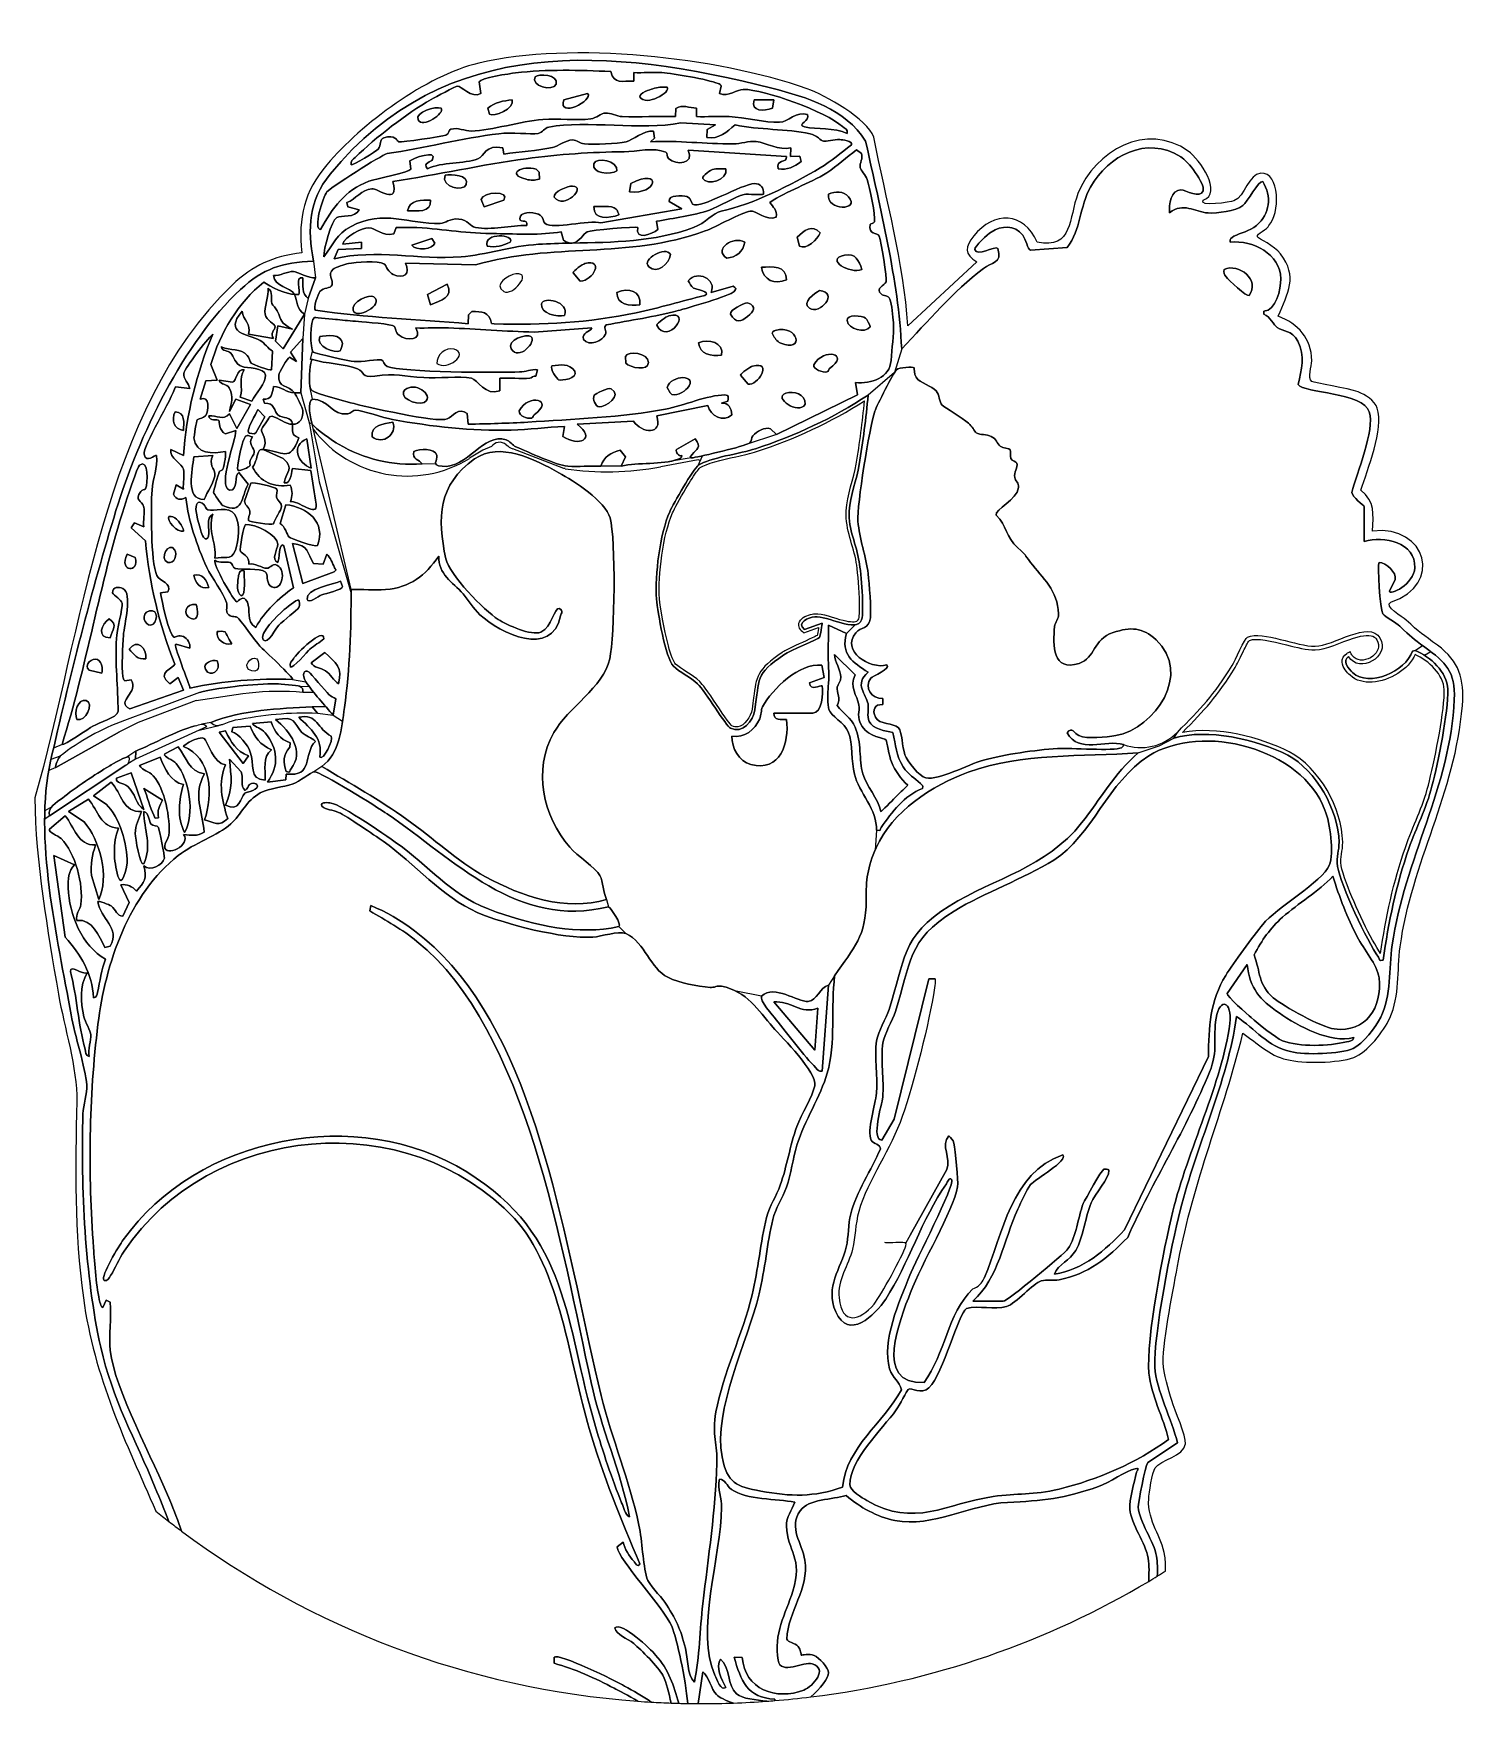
# Model space of a CAD drawing. Header units: millimetres. Extents: x -48 to 44, y -70 to 37.
import ezdxf

# ---------------------------------------------------------------- set-up
doc = ezdxf.new("R2010")
doc.units = ezdxf.units.MM
doc.layers.get('0').update_dxf_attribs({"linetype": 'CONTINUOUS'})

msp = doc.modelspace()

# ---------------------------------------------------------------- linework, layer by layer
for p, q in [((-29.78, 22.5), (-29.65, 21.43)), ((12.56, 22.44), (8.16, 18.36)), ((-30.12, 20.1), (-30.34, 19.1)), ((-30.34, 19.1), (-30.45, 17.56)), ((-29.96, 16.21), (-29.83, 16.75)), ((-29.84, 16.21), (-29.96, 16.21)), ((7.76, 16.89), (7.3, 15.38)), ((7.3, 15.38), (5.62, 13.95)), ((-30.59, 14.09), (-30.1, 12.35)), ((-29.83, 13.68), (-30.01, 14.51)), ((-30.1, 12.35), (-30.04, 12.12)), ((-29.88, 12.17), (-30.04, 12.12)), ((-30.04, 12.12), (-29.41, 8.4)), ((-27.38, 1.53), (-29.88, 12.17)), ((-0.22, 11.43), (-2.17, 10.79)), ((-18.97, 10.43), (-19.82, 9.91)), ((-18.42, 10.66), (-18.97, 10.43)), ((-13.8, 9.26), (-17.05, 10.52)), ((-5.23, 9.82), (-7.62, 9.37)), ((-5.68, 9.94), (-7.06, 9.7)), ((-5.23, 9.45), (-4.96, 10.07)), ((-5.09, 9.76), (-5.23, 9.82)), ((-21.96, 9.53), (-22.84, 9.55)), ((-13.72, 9.25), (-13.8, 9.26)), ((-10.14, 9.41), (-11.43, 9.4)), ((-29.41, 8.4), (-27.38, 1.29)), ((1.51, -1.22), (2.46, -0.89)), ((4.79, -0.71), (4.23, -1.27)), ((40.53, -2.36), (40.99, -2.04)), ((41.12, -2.66), (41.52, -2.42)), ((-31.12, -4.21), (-30.26, -4.35)), ((-37.04, -5.04), (-41.84, -6.82)), ((-30.67, -4.64), (-30.05, -4.65)), ((-30.45, -5.02), (-29.77, -5.02)), ((-37.26, -5.55), (-40.97, -6.96)), ((-28.97, -5.96), (-29.85, -5.95)), ((-29.52, -6.35), (-28.51, -6.49)), ((-40.97, -6.96), (-42.16, -7.54)), ((-36.6, -7.22), (-41.14, -9.29)), ((-37.08, -7.44), (-35.82, -7.14)), ((-36.33, -6.95), (-36.9, -7.05)), ((-35.61, -7.09), (-35.82, -7.14)), ((-28.51, -6.49), (-27.92, -6.87)), ((-45.82, -8.36), (-46.36, -8.59)), ((22.85, -8.89), (24.19, -8.45)), ((24.19, -8.45), (25.12, -7.96)), ((25.12, -7.96), (25.35, -7.58)), ((-45.94, -9.1), (-46.53, -9.32)), ((-41.12, -8.78), (-41.68, -9.16)), ((-41.14, -9.29), (-41.63, -9.59)), ((-46.22, -9.83), (-46.67, -10.02)), ((-29.25, -9.76), (-29.75, -10.11)), ((-46.48, -12.34), (-46.92, -12.59)), ((-46.62, -12.9), (-46.93, -13.14)), ((6.15, -13.83), (6.06, -15.1)), ((-11.08, -18.24), (-10.94, -18.71)), ((-10.28, -19.98), (-9.84, -20.41)), ((3.48, -23.12), (3.08, -23.72)), ((-1.18, -24.41), (-2.81, -24.1)), ((8.3, -39.67), (8.02, -40.17))]:
    msp.add_line(p, q)
for points in [[(-9.34, 33.99), (-9.34, 34.53)], [(-19.2, 33.93), (-19.1, 33.19)], [(-12.28, 33.19), (-13.81, 32.8)], [(-3.76, 33.66), (-3.87, 33.19)], [(-18.64, 32.26), (-18.55, 31.87)], [(-6.67, 31.72), (-6.65, 32.23)], [(-5.34, 31.72), (-5.34, 32.25)], [(-1.66, 32.79), (-0.39, 32.79)], [(-0.39, 32.79), (-0.48, 32.25)], [(-6.34, 31.33), (-4.13, 31.19)], [(-4.65, 30.9), (-4.13, 31.19)], [(-8.27, 30.12), (-8.01, 30.34)], [(-8.08, 30.79), (-8.01, 30.34)], [(-4.65, 30.9), (-4.67, 30.39)], [(-23.57, 28.37), (-23.62, 28.89)], [(-17.7, 29.73), (-17.62, 29.33)], [(-5.87, 29.58), (0.41, 29.18)], [(0.68, 29.72), (0.67, 29.18)], [(1.35, 28.85), (1.27, 29.19), (0.67, 29.18), (1.27, 29.19)], [(5.2, 29.36), (4.88, 29.59)], [(-15.36, 27.72), (-15.37, 28.17), (-15.57, 28.36), (-15.37, 28.17)], [(-9.53, 27.46), (-9.61, 26.91)], [(-27.58, 25.97), (-27.65, 26.24)], [(-26.85, 25.78), (-27.58, 25.97)], [(-18.88, 25.97), (-19.07, 26.42)], [(-17.63, 26.38), (-18.88, 25.97)], [(-11.43, 24.93), (-6.27, 25.84)], [(-7.07, 26.31), (-6.27, 25.84)], [(-24.5, 24.65), (-24.65, 24.23)], [(-7.88, 25.04), (-7.8, 24.51)], [(-27.91, 23.57), (-26.71, 23.71)], [(-26.71, 23.31), (-26.71, 23.71)], [(-23.5, 23.51), (-22.23, 23.95)], [(-22.04, 23.64), (-22.23, 23.95)], [(-13.96, 24.37), (-13.83, 23.84)], [(1.09, 24.02), (1.23, 23.46)], [(-26.71, 23.31), (-28.19, 23.24), (-28.45, 22.64), (-28.19, 23.24)], [(15.99, 23.19), (18.31, 23.37)], [(-29.65, 21.43), (-30.12, 20.1)], [(-23.91, 22.37), (-19.43, 22.26)], [(-13.21, 21.75), (-12.75, 21.21)], [(-21.24, 21.03), (-22.51, 20.36)], [(-22.51, 20.36), (-22.3, 19.7)], [(-3, 20.9), (-4.4, 20.5)], [(-19.68, 19.28), (-19.88, 19.07)], [(30.87, 19.3), (30.87, 19.1)], [(-30.34, 19.1), (-31.72, 16.89), (-32.2, 17.38), (-31.72, 16.89)], [(-32.05, 18.36), (-32.2, 17.38), (-32.05, 18.36), (-31.12, 18.16)], [(-19.9, 18.49), (-19.88, 19.07)], [(-18.24, 18.49), (-18.41, 18.52)], [(-15.7, 17.97), (-12.02, 18.23)], [(-32.32, 17.56), (-33.92, 17.83)], [(-31.25, 16.69), (-30.85, 16.09), (-31.25, 16.69), (-30.45, 17.56)], [(-30.59, 14.09), (-30.45, 17.56)], [(-32.38, 16.75), (-32.46, 15.56)], [(-31.31, 16.36), (-30.85, 16.09)], [(-9.86, 16.41), (-9.85, 15.98)], [(-35.93, 14.89), (-36.32, 15.89)], [(-17.89, 14.22), (-17.89, 15.02)], [(-15.49, 15.56), (-15.58, 15.16)], [(-2.52, 15.21), (-2.04, 14.64)], [(-37.67, 14.36), (-38.59, 14.48)], [(-36.65, 14.86), (-35.93, 14.89), (-36.65, 14.86), (-37, 13.69)], [(-34.94, 14.76), (-35.8, 14.89)], [(-7.02, 14.08), (-7.21, 14.42)], [(4.94, 13.97), (-0.22, 11.43)], [(4.94, 13.97), (4.82, 14.75)], [(-34.72, 13.68), (-35.13, 12.89)], [(-34.72, 13.68), (-33.79, 13.35)], [(-34.66, 11.82), (-33.79, 13.35)], [(-34.46, 13.82), (-33.72, 13.56)], [(-33.33, 13.02), (-32.88, 12.55)], [(-32.91, 13.42), (-32.99, 13.68)], [(-4.61, 13.29), (-7.87, 12.62)], [(-3.33, 13.55), (-3.73, 13.42)], [(-35.13, 12.75), (-34.66, 11.82)], [(-32.88, 12.55), (-33.45, 11.53)], [(-32.59, 12.56), (-32.42, 12.6)], [(-19.96, 12.76), (-19.9, 12.08)], [(-13.75, 11.95), (-13.87, 11.3)], [(-12.95, 12.08), (-9.35, 12.28)], [(-0.61, 11.8), (-0.22, 11.43)], [(-34.73, 11.68), (-35.39, 11.47)], [(-30.19, 11.15), (-29.92, 9.28)], [(-6.61, 10.48), (-5.41, 11.15)], [(-38.87, 10.48), (-38.07, 10.08)], [(-36.2, 10.08), (-37.41, 10)], [(-32.99, 10.48), (-31.7, 9.9)], [(-10.21, 10.44), (-9.87, 10.01)], [(-9.87, 10.01), (-10.14, 9.41)], [(-34.53, 9.01), (-33.94, 8.26)], [(-29.94, 9.13), (-31.11, 9.27)], [(-38.71, 7.63), (-38.53, 8.21)], [(-38.53, 8.21), (-38.07, 7.94)], [(-34.17, 7.18), (-33.78, 8.33)], [(-31.9, 5.75), (-31.53, 6.95)], [(37.28, 6.81), (37.28, 4.6)], [(-41.2, 5.8), (-41.41, 5.47)], [(-40.49, 4.65), (-41.41, 5.47)], [(-41.2, 5.8), (-40.61, 5.54)], [(-31.66, 4.33), (-31.06, 1.65)], [(-31.12, 4.47), (-30.45, 1.93)], [(-41.67, 3.8), (-41.16, 3.58)], [(-29.78, 3.2), (-29.15, 3.16)], [(-29.15, 3.16), (-28.92, 3.8)], [(-30.45, 1.93), (-28.45, 2.66)], [(39.26, 2.16), (38.88, 1.46)], [(-39.54, 1.33), (-39.08, 1.39)], [(-27.92, 1.73), (-28.05, 2.06)], [(1.55, -1.01), (2.68, -0.61)], [(4.23, -1.27), (3.08, -0.74)], [(-37.67, -2.21), (-38.54, -1.95)], [(-29.92, -3.15), (-29.05, -2.48)], [(4.79, -3.9), (3.48, -2.61)], [(40.35, -2.4), (40.53, -2.36)], [(-44.08, -3.62), (-43.28, -3.81)], [(-41.42, -4.22), (-41.81, -4.29)], [(-38.94, -4.48), (-38.4, -4.08)], [(-38.07, -4.88), (-38.4, -4.08)], [(1.88, -4.42), (2.81, -4.08)], [(2.81, -4.08), (2.66, -3.3)], [(-41.5, -6.07), (-38.07, -4.88)], [(-29.52, -6.35), (-29.85, -5.95)], [(-28.51, -6.49), (-28.34, -5.44)], [(-0.39, -6.35), (2.08, -6.35)], [(6.55, -5.42), (6.55, -5.81)], [(-34.99, -7.55), (-34.92, -7.28)], [(-34.92, -7.28), (-33.81, -7.18)], [(-33.66, -7.02), (-32.48, -6.91)], [(-42.16, -7.54), (-46.22, -9.83)], [(-39.27, -8.96), (-38.4, -8.51)], [(-35.8, -7.56), (-35.39, -7.48)], [(-34.26, -9.56), (-35.8, -7.56), (-34.26, -9.56), (-33.93, -9.09)], [(-31.27, -8.24), (-31.28, -8.53)], [(-41.12, -8.78), (-41.14, -9.29)], [(-39.55, -9.17), (-40.87, -9.69)], [(-34.39, -10.1), (-35.13, -9.29)], [(-41.76, -9.67), (-46.62, -12.9)], [(-41.4, -10.16), (-42.34, -10.5)], [(-40.61, -12.5), (-41.4, -10.16)], [(-31.51, -10.24), (-31.53, -10.61), (-32.72, -10.76), (-31.53, -10.61)], [(-43.81, -11.63), (-42.68, -10.77)], [(-43.81, -11.63), (-43.01, -12.16)], [(-40.6, -11.16), (-39.4, -11.9)], [(-45.41, -12.63), (-44.14, -11.84)], [(-44.41, -13.3), (-45.41, -12.63)], [(-46.62, -13.77), (-45.62, -12.9)], [(-45.02, -16.04), (-46.35, -15.44)], [(-45.62, -20.66), (-46.35, -15.44)], [(-43.94, -16.71), (-43.48, -18.24)], [(-42.07, -17.31), (-41.54, -18.44)], [(-41.94, -19.31), (-41.54, -18.44)], [(-26.18, -18.98), (-26.11, -18.64)], [(-42.74, -21.23), (-43.08, -21.32)], [(28.52, -24.25), (29.8, -22.39)], [(7.29, -32.27), (9.5, -23.32)], [(9.89, -23.32), (9.5, -23.32)], [(3.08, -23.72), (2.68, -29.2)], [(-0.39, -24.79), (2.21, -27.86)], [(2.41, -25.19), (2.21, -27.86)], [(27.33, -28.26), (21.98, -39.34)], [(6.49, -33.6), (7.29, -32.27)], [(10.63, -35.48), (8.3, -39.67)], [(-43.01, -43.82), (-43.21, -44.29)], [(-42.74, -43.96), (-43.01, -43.82)], [(14.24, -43.89), (12.3, -43.89)], [(23.46, -54.19), (25.36, -52.92)], [(-10.01, -59.26), (-10.4, -59.57)], [(-14.42, -66.61), (-14.42, -67)], [(-2.41, -66.62), (-2.93, -66.61)], [(-5.23, -69.57), (-4.93, -67.54)], [(-0.34, -69.38), (-0.34, -69.28)]]:
    msp.add_lwpolyline(points, close=True)
for centre, radius, start, end in [((-23.78, 16.32), 7.54, 217.1968, 301.7506), ((-17.9, 10.31), 0.623, 48.4562, 146.2813), ((-16.54, 11.84), 1.42, 228.4562, 248.884), ((-11.04, 27.54), 18.49, 261.6649, 280.642), ((-36.53, -21.19), 15.32, 110.2931, 127.9033), ((23.02, -5.27), 3.28, 250.3483, 315.2206), ((11.91, -41.95), 1.21, 288.6093, 337.1429)]:
    msp.add_arc(centre, radius, start, end)
for centre, major_axis, ratio, start_param, end_param in [((-32.1, 13.12), (57.71, -72.65), 0.684429, 5.853633, 5.887292), ((-11.28, 24.82), (15.57, -93.63), 0.767458, 6.182978, 6.212159)]:
    msp.add_ellipse(centre, major_axis=major_axis, ratio=ratio, start_param=start_param, end_param=end_param)
for points, knots in [([(5.98, 30.41), (5.56, 31.58), (2.87, 33.09), (1.72, 33.5), (-4.05, 35.52), (-13.3, 36.54), (-19.23, 35.13), (-22.63, 34.32), (-26.67, 31.29), (-28.92, 28.65), (-30.37, 26.94), (-30.77, 25.29), (-30.51, 23.03)], [22, 22, 22, 22, 23, 23, 23, 24, 24, 24, 25, 25, 25, 26, 26, 26, 26]), ([(-29.78, 22.5), (-30.16, 24.6), (-30.1, 26.35), (-28.71, 28.04), (-21.37, 37.03), (-10.79, 36.14), (-0.52, 33.53), (1.73, 32.95), (4.15, 32.23), (5.46, 30.16)], [42, 42, 42, 42, 43, 43, 43, 44, 44, 44, 45, 45, 45, 45]), ([(5.46, 30.16), (4.15, 32.23), (1.73, 32.95), (-0.52, 33.53), (-10.79, 36.14), (-21.37, 37.03), (-28.71, 28.04), (-30.1, 26.35), (-30.16, 24.6), (-29.78, 22.5)], [48, 48, 48, 48, 49, 49, 49, 50, 50, 50, 51, 51, 51, 51]), ([(-19.2, 33.93), (-19.15, 34.19), (-17.23, 34.47), (-16.88, 34.51), (-14.9, 34.75), (-12.78, 34.68), (-10.81, 34.6)], [4, 4, 4, 4, 5, 5, 5, 6, 6, 6, 6]), ([(-10.81, 34.6), (-12.78, 34.68), (-14.9, 34.75), (-16.88, 34.51), (-17.23, 34.47), (-19.15, 34.19), (-19.2, 33.93)], [27, 27, 27, 27, 28, 28, 28, 29, 29, 29, 29]), ([(-9.34, 34.53), (-8.75, 34.5), (-8.14, 34.57), (-7.54, 34.53), (-6.78, 34.47), (-4.64, 34.1), (-3.96, 33.83), (-3.87, 33.8), (-3.78, 33.77), (-3.76, 33.66)], [8, 8, 8, 8, 9, 9, 9, 10, 10, 10, 11, 11, 11, 11]), ([(-3.76, 33.66), (-3.78, 33.77), (-3.87, 33.8), (-3.96, 33.83), (-4.64, 34.1), (-6.78, 34.47), (-7.54, 34.53), (-8.14, 34.57), (-8.75, 34.5), (-9.34, 34.53)], [22, 22, 22, 22, 23, 23, 23, 24, 24, 24, 25, 25, 25, 25]), ([(-20.57, 33.67), (-20.73, 33.65), (-22.01, 32.96), (-22.26, 32.82), (-23.84, 31.92), (-25.8, 30.38), (-27.11, 29.12), (-27.26, 28.98), (-27.43, 28.88), (-27.38, 28.65)], [31, 31, 31, 31, 32, 32, 32, 33, 33, 33, 34, 34, 34, 34]), ([(-27.11, 29.12), (-25.8, 30.38), (-23.84, 31.92), (-22.26, 32.82), (-22.01, 32.96), (-20.73, 33.65), (-20.57, 33.67)], [0, 0, 0, 0, 1, 1, 1, 2, 2, 2, 2]), ([(-3.87, 33.19), (-3.32, 32.97), (-2.71, 33.46), (-2.35, 33.46), (-0.99, 33.45), (2.94, 32.04), (3.98, 31.08), (4.12, 30.95), (4.35, 30.94), (4.28, 30.65)], [12, 12, 12, 12, 13, 13, 13, 14, 14, 14, 15, 15, 15, 15]), ([(4.28, 30.65), (4.35, 30.94), (4.12, 30.95), (3.98, 31.08), (2.94, 32.04), (-0.99, 33.45), (-2.35, 33.46), (-2.71, 33.46), (-3.32, 32.97), (-3.87, 33.19)], [18, 18, 18, 18, 19, 19, 19, 20, 20, 20, 21, 21, 21, 21]), ([(1.74, 31.85), (1.08, 32.09), (0.48, 31.38), (-0.03, 31.36), (-0.97, 31.33), (-2.24, 31.67), (-3.26, 31.72), (-3.95, 31.76), (-4.65, 31.69), (-5.34, 31.72)], [17, 17, 17, 17, 18, 18, 18, 19, 19, 19, 20, 20, 20, 20]), ([(-5.34, 31.72), (-4.65, 31.69), (-3.95, 31.76), (-3.26, 31.72), (-2.24, 31.67), (-0.97, 31.33), (-0.03, 31.36), (0.48, 31.38), (1.08, 32.09), (1.74, 31.85)], [13, 13, 13, 13, 14, 14, 14, 15, 15, 15, 16, 16, 16, 16]), ([(-25.08, 29.36), (-22.74, 29.71), (-20.28, 30.34), (-17.94, 30.63), (-17.13, 30.74), (-15.93, 30.56), (-15.43, 30.65), (-15.14, 30.7), (-15.05, 30.99), (-14.75, 31.05), (-12.38, 31.52), (-8.85, 30.79), (-6.34, 31.33)], [1, 1, 1, 1, 2, 2, 2, 3, 3, 3, 4, 4, 4, 5, 5, 5, 5]), ([(-6.34, 31.33), (-8.85, 30.79), (-12.38, 31.52), (-14.75, 31.05), (-15.05, 30.99), (-15.14, 30.7), (-15.43, 30.65), (-15.93, 30.56), (-17.13, 30.74), (-17.94, 30.63), (-20.28, 30.34), (-22.74, 29.71), (-25.08, 29.36)], [69, 69, 69, 69, 70, 70, 70, 71, 71, 71, 72, 72, 72, 73, 73, 73, 73]), ([(-21.01, 30.92), (-21.15, 30.88), (-21.13, 30.6), (-21.32, 30.54), (-21.61, 30.44), (-24.13, 30.07), (-24.35, 30.12)], [29, 29, 29, 29, 30, 30, 30, 31, 31, 31, 31]), ([(-24.35, 30.12), (-24.13, 30.07), (-21.61, 30.44), (-21.32, 30.54), (-21.13, 30.6), (-21.15, 30.88), (-21.01, 30.92)], [2, 2, 2, 2, 3, 3, 3, 4, 4, 4, 4]), ([(-6.67, 31.72), (-7.8, 31.76), (-8.95, 31.67), (-10.08, 31.72), (-10.43, 31.74), (-10.82, 31.97), (-11.13, 31.95), (-11.45, 31.93), (-11.7, 31.63), (-12.08, 31.58), (-13.01, 31.45), (-14.16, 31.61), (-15.13, 31.54), (-16.61, 31.42), (-18.33, 30.84), (-19.71, 30.8), (-20.1, 30.79), (-20.58, 31.04), (-21.01, 30.92)], [23, 23, 23, 23, 24, 24, 24, 25, 25, 25, 26, 26, 26, 27, 27, 27, 28, 28, 28, 29, 29, 29, 29]), ([(-21.01, 30.92), (-20.58, 31.04), (-20.1, 30.79), (-19.71, 30.8), (-18.33, 30.84), (-16.61, 31.42), (-15.13, 31.54), (-14.16, 31.61), (-13.01, 31.45), (-12.08, 31.58), (-11.7, 31.63), (-11.45, 31.93), (-11.13, 31.95), (-10.82, 31.97), (-10.43, 31.74), (-10.08, 31.72), (-8.95, 31.67), (-7.8, 31.76), (-6.67, 31.72)], [4, 4, 4, 4, 5, 5, 5, 6, 6, 6, 7, 7, 7, 8, 8, 8, 9, 9, 9, 10, 10, 10, 10]), ([(-2.87, 31.2), (-1.38, 30.86), (0.45, 30.95), (1.91, 30.62), (2.34, 30.53), (2.62, 30.18), (2.76, 30.15), (2.92, 30.12), (3.47, 30.27), (3.81, 30.25), (3.95, 30.25), (4.68, 30.17), (4.55, 29.92)], [9, 9, 9, 9, 10, 10, 10, 11, 11, 11, 12, 12, 12, 13, 13, 13, 13]), ([(4.55, 29.92), (4.68, 30.17), (3.95, 30.25), (3.81, 30.25), (3.47, 30.27), (2.92, 30.12), (2.76, 30.15), (2.62, 30.18), (2.34, 30.53), (1.91, 30.62), (0.45, 30.95), (-1.38, 30.86), (-2.87, 31.2)], [61, 61, 61, 61, 62, 62, 62, 63, 63, 63, 64, 64, 64, 65, 65, 65, 65]), ([(4.28, 30.65), (3.45, 31.04), (2.35, 30.87), (1.56, 31.07), (1.01, 31.21), (1.97, 31.47), (1.74, 31.85)], [15, 15, 15, 15, 16, 16, 16, 17, 17, 17, 17]), ([(1.74, 31.85), (1.97, 31.47), (1.01, 31.21), (1.56, 31.07), (2.35, 30.87), (3.45, 31.04), (4.28, 30.65)], [16, 16, 16, 16, 17, 17, 17, 18, 18, 18, 18]), ([(26.99, 26.38), (28.31, 26.84), (26.74, 29.01), (26.05, 29.51), (23.39, 31.42), (20.09, 29.53), (19.01, 26.81), (18.4, 25.27), (18.72, 23.24), (16.4, 23.7)], [15, 15, 15, 15, 16, 16, 16, 17, 17, 17, 18, 18, 18, 18]), ([(-24.35, 30.12), (-24.42, 30.14), (-24.57, 30.62), (-25.29, 30.37), (-25.56, 30.27), (-25.45, 29.89), (-25.64, 29.65), (-25.74, 29.54), (-27.29, 28.56), (-27.38, 28.65)], [31, 31, 31, 31, 32, 32, 32, 33, 33, 33, 34, 34, 34, 34]), ([(-25.64, 29.65), (-25.45, 29.89), (-25.56, 30.27), (-25.29, 30.37), (-24.57, 30.62), (-24.42, 30.14), (-24.35, 30.12)], [0, 0, 0, 0, 1, 1, 1, 2, 2, 2, 2]), ([(-17.7, 29.73), (-18.82, 29.96), (-18.85, 29.19), (-19.28, 29.02), (-20.17, 28.69), (-21.58, 28.85), (-22.51, 28.38)], [84, 84, 84, 84, 85, 85, 85, 86, 86, 86, 86]), ([(-22.51, 28.38), (-21.58, 28.85), (-20.17, 28.69), (-19.28, 29.02), (-18.85, 29.19), (-18.82, 29.96), (-17.7, 29.73)], [5, 5, 5, 5, 6, 6, 6, 7, 7, 7, 7]), ([(-8.08, 30.79), (-8.72, 30.85), (-9.41, 30.22), (-9.82, 30.12), (-10.43, 29.98), (-11.85, 29.92), (-12.49, 29.98), (-12.81, 30), (-12.94, 30.24), (-13.25, 30.23), (-13.7, 30.21), (-14.14, 29.84), (-14.52, 29.75), (-15.49, 29.53), (-16.64, 29.47), (-17.62, 29.33)], [78, 78, 78, 78, 79, 79, 79, 80, 80, 80, 81, 81, 81, 82, 82, 82, 83, 83, 83, 83]), ([(-17.62, 29.33), (-16.64, 29.47), (-15.49, 29.53), (-14.52, 29.75), (-14.14, 29.84), (-13.7, 30.21), (-13.25, 30.23), (-12.94, 30.24), (-12.81, 30), (-12.49, 29.98), (-11.85, 29.92), (-10.43, 29.98), (-9.82, 30.12), (-9.41, 30.22), (-8.72, 30.85), (-8.08, 30.79)], [8, 8, 8, 8, 9, 9, 9, 10, 10, 10, 11, 11, 11, 12, 12, 12, 13, 13, 13, 13]), ([(4.55, 29.92), (3.89, 29.42), (3.27, 28.87), (2.55, 28.44), (0.77, 27.39), (-1.8, 26.09), (-3.77, 25.68), (-4.25, 25.58), (-4.77, 24.92), (-5.53, 24.64), (-8.03, 23.71), (-10.66, 23.7), (-13.27, 23.65)], [13, 13, 13, 13, 14, 14, 14, 15, 15, 15, 16, 16, 16, 17, 17, 17, 17]), ([(-13.27, 23.65), (-10.66, 23.7), (-8.03, 23.71), (-5.53, 24.64), (-4.77, 24.92), (-4.25, 25.58), (-3.77, 25.68), (-1.8, 26.09), (0.77, 27.39), (2.55, 28.44), (3.27, 28.87), (3.89, 29.42), (4.55, 29.92)], [57, 57, 57, 57, 58, 58, 58, 59, 59, 59, 60, 60, 60, 61, 61, 61, 61]), ([(0.68, 29.72), (-0.08, 29.54), (-0.9, 30.05), (-1.52, 30.13), (-2.02, 30.19), (-2.5, 29.98), (-2.99, 29.98), (-4.76, 29.96), (-6.51, 30.21), (-8.27, 30.12)], [73, 73, 73, 73, 74, 74, 74, 75, 75, 75, 76, 76, 76, 76]), ([(-8.27, 30.12), (-6.51, 30.21), (-4.76, 29.96), (-2.99, 29.98), (-2.5, 29.98), (-2.02, 30.19), (-1.52, 30.13), (-0.9, 30.05), (-0.08, 29.54), (0.68, 29.72)], [15, 15, 15, 15, 16, 16, 16, 17, 17, 17, 18, 18, 18, 18]), ([(18.31, 23.37), (19.22, 24.5), (19.1, 25.98), (19.81, 27.22), (20.97, 29.25), (23.37, 30.51), (25.57, 29.16), (26.01, 28.9), (27.13, 27.46), (26.99, 26.99), (26.83, 26.45), (25.87, 27.03), (25.58, 27.05), (24.97, 27.07), (24.79, 26.08), (24.86, 25.58)], [53, 53, 53, 53, 54, 54, 54, 55, 55, 55, 56, 56, 56, 57, 57, 57, 58, 58, 58, 58]), ([(24.86, 25.58), (24.79, 26.08), (24.97, 27.07), (25.58, 27.05), (25.87, 27.03), (26.83, 26.45), (26.99, 26.99), (27.13, 27.46), (26.01, 28.9), (25.57, 29.16), (23.37, 30.51), (20.97, 29.25), (19.81, 27.22), (19.1, 25.98), (19.22, 24.5), (18.31, 23.37)], [35, 35, 35, 35, 36, 36, 36, 37, 37, 37, 38, 38, 38, 39, 39, 39, 40, 40, 40, 40]), ([(-25.08, 29.36), (-25.44, 29.26), (-28.71, 27.18), (-28.92, 26.92), (-29.18, 26.61), (-29.82, 24.49), (-29.32, 24.51)], [73, 73, 73, 73, 74, 74, 74, 75, 75, 75, 75]), ([(-24.71, 27.58), (-21.87, 28), (-19.05, 28.65), (-16.21, 29.03), (-14.08, 29.32), (-12.06, 29.45), (-9.95, 29.48), (-9.2, 29.49), (-8.02, 29.77), (-7.29, 29.45), (-7.14, 29.39), (-7.25, 29.16), (-7.12, 29.04), (-6.63, 28.59), (-5.43, 28.68), (-5.87, 29.58)], [62, 62, 62, 62, 63, 63, 63, 64, 64, 64, 65, 65, 65, 66, 66, 66, 67, 67, 67, 67]), ([(-5.87, 29.58), (-5.43, 28.68), (-6.63, 28.59), (-7.12, 29.04), (-7.25, 29.16), (-7.14, 29.39), (-7.29, 29.45), (-8.02, 29.77), (-9.2, 29.49), (-9.95, 29.48), (-12.06, 29.45), (-14.08, 29.32), (-16.21, 29.03), (-19.05, 28.65), (-21.87, 28), (-24.71, 27.58)], [24, 24, 24, 24, 25, 25, 25, 26, 26, 26, 27, 27, 27, 28, 28, 28, 29, 29, 29, 29]), ([(-22.51, 28.38), (-22.82, 28.81), (-22.25, 28.81), (-22.17, 28.98), (-21.85, 29.66), (-23.45, 29.04), (-23.62, 28.89)], [86, 86, 86, 86, 87, 87, 87, 88, 88, 88, 88]), ([(-23.62, 28.89), (-23.45, 29.04), (-21.85, 29.66), (-22.17, 28.98), (-22.25, 28.81), (-22.82, 28.81), (-22.51, 28.38)], [3, 3, 3, 3, 4, 4, 4, 5, 5, 5, 5]), ([(-0.66, 26.24), (0.48, 27), (1.83, 27.42), (2.99, 28.14), (3.67, 28.57), (4.23, 29.13), (4.88, 29.59)], [88, 88, 88, 88, 89, 89, 89, 90, 90, 90, 90]), ([(4.88, 29.59), (4.23, 29.13), (3.67, 28.57), (2.99, 28.14), (1.83, 27.42), (0.48, 27), (-0.66, 26.24)], [22, 22, 22, 22, 23, 23, 23, 24, 24, 24, 24]), ([(5.2, 29.36), (5.31, 29.07), (5.06, 28.75), (5.11, 28.48), (5.15, 28.3), (5.46, 28), (5.55, 27.71), (5.7, 27.21), (6.12, 25.41), (6.02, 25), (5.99, 24.9), (5.77, 24.91), (5.75, 24.83), (5.6, 24.15), (6.21, 24.37), (6.33, 24.08), (6.45, 23.81), (6.84, 21.36), (6.76, 21.17), (6.65, 20.95), (6.07, 20.75), (6.45, 20.4), (6.61, 20.25), (6.89, 20.35), (7, 20.07), (7.12, 19.76), (7.21, 18.93), (7.23, 18.57), (7.27, 17.73), (7.13, 16.94), (7.08, 16.16), (7.02, 15.04), (5.79, 14.65), (4.82, 14.75)], [91, 91, 91, 91, 92, 92, 92, 93, 93, 93, 94, 94, 94, 95, 95, 95, 96, 96, 96, 97, 97, 97, 98, 98, 98, 99, 99, 99, 100, 100, 100, 101, 101, 101, 102, 102, 102, 102]), ([(4.82, 14.75), (5.79, 14.65), (7.02, 15.04), (7.08, 16.16), (7.13, 16.94), (7.27, 17.73), (7.23, 18.57), (7.21, 18.93), (7.12, 19.76), (7, 20.07), (6.89, 20.35), (6.61, 20.25), (6.45, 20.4), (6.07, 20.75), (6.65, 20.95), (6.76, 21.17), (6.84, 21.36), (6.45, 23.81), (6.33, 24.08), (6.21, 24.37), (5.6, 24.15), (5.75, 24.83), (5.77, 24.91), (5.99, 24.9), (6.02, 25), (6.12, 25.41), (5.7, 27.21), (5.55, 27.71), (5.46, 28), (5.15, 28.3), (5.11, 28.48), (5.06, 28.75), (5.31, 29.07), (5.2, 29.36)], [10, 10, 10, 10, 11, 11, 11, 12, 12, 12, 13, 13, 13, 14, 14, 14, 15, 15, 15, 16, 16, 16, 17, 17, 17, 18, 18, 18, 19, 19, 19, 20, 20, 20, 21, 21, 21, 21]), ([(-23.57, 28.37), (-23.69, 28.14), (-25.78, 27.76), (-26.25, 27.59), (-27.79, 27.01), (-28.55, 25.89), (-29.32, 24.51)], [89, 89, 89, 89, 90, 90, 90, 91, 91, 91, 91]), ([(-29.32, 24.51), (-28.55, 25.89), (-27.79, 27.01), (-26.25, 27.59), (-25.78, 27.76), (-23.69, 28.14), (-23.57, 28.37)], [0, 0, 0, 0, 1, 1, 1, 2, 2, 2, 2]), ([(31.19, 24.78), (31.91, 25.48), (31.92, 28.19), (30.68, 28.11), (29.9, 28.06), (29.67, 26.63), (28.96, 26.34), (28.76, 26.26), (26.66, 25.94), (26.99, 26.38)], [12, 12, 12, 12, 13, 13, 13, 14, 14, 14, 15, 15, 15, 15]), ([(-27.65, 26.24), (-27.08, 26.44), (-26.69, 27.06), (-26.06, 27.12), (-25.67, 27.15), (-24.3, 25.98), (-24.71, 27.58)], [60, 60, 60, 60, 61, 61, 61, 62, 62, 62, 62]), ([(-24.71, 27.58), (-24.3, 25.98), (-25.67, 27.15), (-26.06, 27.12), (-26.69, 27.06), (-27.08, 26.44), (-27.65, 26.24)], [29, 29, 29, 29, 30, 30, 30, 31, 31, 31, 31]), ([(-7.88, 25.04), (-6.8, 25.24), (-5.53, 25.41), (-4.51, 25.75), (-3.9, 25.95), (-2.86, 26.63), (-2.29, 26.75), (-2.08, 26.8), (-1.16, 26.68), (-1.06, 26.78)], [38, 38, 38, 38, 39, 39, 39, 40, 40, 40, 41, 41, 41, 41]), ([(-1.06, 26.78), (-1.16, 26.68), (-2.08, 26.8), (-2.29, 26.75), (-2.86, 26.63), (-3.9, 25.95), (-4.51, 25.75), (-5.53, 25.41), (-6.8, 25.24), (-7.88, 25.04)], [50, 50, 50, 50, 51, 51, 51, 52, 52, 52, 53, 53, 53, 53]), ([(-1.06, 26.78), (-1.02, 27.18), (-1.23, 27.45), (-1.64, 27.44), (-2.44, 27.43), (-5.04, 25.81), (-5.58, 26.13), (-5.66, 26.18), (-5.66, 26.53), (-5.96, 26.62), (-6.22, 26.7), (-7.17, 26.73), (-7.07, 26.31)], [41, 41, 41, 41, 42, 42, 42, 43, 43, 43, 44, 44, 44, 45, 45, 45, 45]), ([(-7.07, 26.31), (-7.17, 26.73), (-6.22, 26.7), (-5.96, 26.62), (-5.66, 26.53), (-5.66, 26.18), (-5.58, 26.13), (-5.04, 25.81), (-2.44, 27.43), (-1.64, 27.44), (-1.23, 27.45), (-1.02, 27.18), (-1.06, 26.78)], [46, 46, 46, 46, 47, 47, 47, 48, 48, 48, 49, 49, 49, 50, 50, 50, 50]), ([(24.86, 25.58), (25.75, 26.29), (26.41, 25.63), (27.32, 25.57), (27.89, 25.53), (29.09, 25.7), (29.53, 26.05), (29.8, 26.27), (30.56, 27.64), (30.8, 27.58)], [58, 58, 58, 58, 59, 59, 59, 60, 60, 60, 61, 61, 61, 61]), ([(30.8, 27.58), (30.56, 27.64), (29.8, 26.27), (29.53, 26.05), (29.09, 25.7), (27.89, 25.53), (27.32, 25.57), (26.41, 25.63), (25.75, 26.29), (24.86, 25.58)], [32, 32, 32, 32, 33, 33, 33, 34, 34, 34, 35, 35, 35, 35]), ([(30.8, 27.58), (31.38, 26.64), (31.27, 25.5), (30.4, 24.77), (29.94, 24.39), (29.39, 24.32), (28.96, 24.08), (28.79, 23.98), (28.69, 23.93), (28.73, 23.71)], [61, 61, 61, 61, 62, 62, 62, 63, 63, 63, 64, 64, 64, 64]), ([(28.73, 23.71), (28.69, 23.93), (28.79, 23.98), (28.96, 24.08), (29.39, 24.32), (29.94, 24.39), (30.4, 24.77), (31.27, 25.5), (31.38, 26.64), (30.8, 27.58)], [29, 29, 29, 29, 30, 30, 30, 31, 31, 31, 32, 32, 32, 32]), ([(-29.11, 22.77), (-29.14, 23.25), (-28.63, 25.09), (-28.29, 25.28), (-28.02, 25.43), (-27.12, 25.22), (-26.85, 25.78)], [56, 56, 56, 56, 57, 57, 57, 58, 58, 58, 58]), ([(-26.85, 25.78), (-27.12, 25.22), (-28.02, 25.43), (-28.29, 25.28), (-28.63, 25.09), (-29.14, 23.25), (-29.11, 22.77)], [33, 33, 33, 33, 34, 34, 34, 35, 35, 35, 35]), ([(-16.16, 24.78), (-17.15, 24.79), (-18.46, 24.46), (-19.43, 24.64), (-19.8, 24.72), (-19.91, 25.13), (-20.5, 25.18), (-21.14, 25.24), (-21.31, 24.91), (-21.69, 24.9), (-23.65, 24.84), (-25.33, 25.82), (-27.38, 24.71), (-28.33, 24.2), (-28.49, 23.56), (-29.11, 22.77)], [51, 51, 51, 51, 52, 52, 52, 53, 53, 53, 54, 54, 54, 55, 55, 55, 56, 56, 56, 56]), ([(-29.11, 22.77), (-28.49, 23.56), (-28.33, 24.2), (-27.38, 24.71), (-25.33, 25.82), (-23.65, 24.84), (-21.69, 24.9), (-21.31, 24.91), (-21.14, 25.24), (-20.5, 25.18), (-19.91, 25.13), (-19.8, 24.72), (-19.43, 24.64), (-18.46, 24.46), (-17.15, 24.79), (-16.16, 24.78)], [35, 35, 35, 35, 36, 36, 36, 37, 37, 37, 38, 38, 38, 39, 39, 39, 40, 40, 40, 40]), ([(-19.43, 22.26), (-14.51, 23.7), (-9.79, 22.6), (-4.78, 24.42), (-4.09, 24.67), (-2.44, 25.61), (-1.9, 25.69), (-1.57, 25.74), (-0.83, 25.03), (-0.26, 25.31)], [84, 84, 84, 84, 85, 85, 85, 86, 86, 86, 87, 87, 87, 87]), ([(-0.26, 25.31), (-0.83, 25.03), (-1.57, 25.74), (-1.9, 25.69), (-2.44, 25.61), (-4.09, 24.67), (-4.78, 24.42), (-9.79, 22.6), (-14.51, 23.7), (-19.43, 22.26)], [25, 25, 25, 25, 26, 26, 26, 27, 27, 27, 28, 28, 28, 28]), ([(-11.43, 24.93), (-12.22, 25.16), (-14.46, 24.5), (-15, 24.9), (-15.13, 24.99), (-15.08, 25.28), (-15.3, 25.43), (-15.55, 25.61), (-16.42, 25.7), (-16.56, 25.37), (-16.79, 24.83), (-16.04, 25.27), (-16.16, 24.78)], [47, 47, 47, 47, 48, 48, 48, 49, 49, 49, 50, 50, 50, 51, 51, 51, 51]), ([(-16.16, 24.78), (-16.04, 25.27), (-16.79, 24.83), (-16.56, 25.37), (-16.42, 25.7), (-15.55, 25.61), (-15.3, 25.43), (-15.08, 25.28), (-15.13, 24.99), (-15, 24.9), (-14.46, 24.5), (-12.22, 25.16), (-11.43, 24.93)], [40, 40, 40, 40, 41, 41, 41, 42, 42, 42, 43, 43, 43, 44, 44, 44, 44]), ([(16.4, 23.7), (15.57, 25.63), (13.63, 25.71), (12.36, 24.11), (11.81, 23.41), (11.73, 22.94), (12.56, 22.44)], [18, 18, 18, 18, 19, 19, 19, 20, 20, 20, 20]), ([(-27.91, 23.57), (-27.82, 24.05), (-26.65, 24.64), (-26.24, 24.63), (-25.8, 24.62), (-25.42, 24.07), (-24.65, 24.23)], [25, 25, 25, 25, 26, 26, 26, 27, 27, 27, 27]), ([(-24.65, 24.23), (-25.42, 24.07), (-25.8, 24.62), (-26.24, 24.63), (-26.65, 24.64), (-27.82, 24.05), (-27.91, 23.57)], [4, 4, 4, 4, 5, 5, 5, 6, 6, 6, 6]), ([(-24.5, 24.65), (-24.06, 24.62), (-23.61, 24.67), (-23.17, 24.64), (-21.39, 24.52), (-19.98, 24.26), (-18.1, 24.25), (-16.74, 24.23), (-15.28, 24.14), (-13.96, 24.37)], [28, 28, 28, 28, 29, 29, 29, 30, 30, 30, 31, 31, 31, 31]), ([(-13.96, 24.37), (-15.28, 24.14), (-16.74, 24.23), (-18.1, 24.25), (-19.98, 24.26), (-21.39, 24.52), (-23.17, 24.64), (-23.61, 24.67), (-24.06, 24.62), (-24.5, 24.65)], [0, 0, 0, 0, 1, 1, 1, 2, 2, 2, 3, 3, 3, 3]), ([(-13.36, 23.65), (-13.33, 23.64), (-13.3, 23.64), (-13.27, 23.65), (-12.81, 23.69), (-12.54, 24.26), (-12.31, 24.37), (-12.11, 24.47), (-9.22, 24.72), (-9.08, 24.64)], [33, 33, 33, 33, 34, 34, 34, 35, 35, 35, 36, 36, 36, 36]), ([(-9.08, 24.64), (-9.22, 24.72), (-12.11, 24.47), (-12.31, 24.37), (-12.54, 24.26), (-12.81, 23.69), (-13.27, 23.65)], [55, 55, 55, 55, 56, 56, 56, 57, 57, 57, 57]), ([(13.9, 23.3), (13.69, 23.5), (12.54, 22.73), (12.43, 23.24), (12.39, 23.42), (13.26, 24.23), (13.46, 24.35), (14.13, 24.77), (14.96, 24.83), (15.48, 24.15), (15.71, 23.87), (15.78, 23.26), (15.99, 23.19)], [48, 48, 48, 48, 49, 49, 49, 50, 50, 50, 51, 51, 51, 52, 52, 52, 52]), ([(15.99, 23.19), (15.78, 23.26), (15.71, 23.87), (15.48, 24.15), (14.96, 24.83), (14.13, 24.77), (13.46, 24.35), (13.26, 24.23), (12.39, 23.42), (12.43, 23.24), (12.54, 22.73), (13.69, 23.5), (13.9, 23.3)], [41, 41, 41, 41, 42, 42, 42, 43, 43, 43, 44, 44, 44, 45, 45, 45, 45]), ([(31.79, 18.98), (32.41, 20.49), (33.05, 21.47), (31.94, 22.97), (31.57, 23.46), (30.51, 23.96), (30.47, 24.04), (30.36, 24.26), (31.14, 24.51), (31.19, 24.78)], [9, 9, 9, 9, 10, 10, 10, 11, 11, 11, 12, 12, 12, 12]), ([(-13.36, 23.65), (-14.05, 23.63), (-14.74, 23.61), (-15.42, 23.57), (-17.11, 23.47), (-18.79, 22.89), (-20.36, 22.77), (-23.04, 22.55), (-25.79, 23.3), (-28.45, 22.64)], [18, 18, 18, 18, 19, 19, 19, 20, 20, 20, 21, 21, 21, 21]), ([(-28.45, 22.64), (-25.79, 23.3), (-23.04, 22.55), (-20.36, 22.77), (-18.79, 22.89), (-17.11, 23.47), (-15.42, 23.57), (-14.74, 23.61), (-14.05, 23.63), (-13.36, 23.65)], [10, 10, 10, 10, 11, 11, 11, 12, 12, 12, 13, 13, 13, 13]), ([(28.73, 23.71), (30.18, 23.84), (31.91, 22.97), (31.95, 21.37), (31.96, 20.71), (31.64, 19.33), (30.87, 19.3)], [64, 64, 64, 64, 65, 65, 65, 66, 66, 66, 66]), ([(30.87, 19.3), (31.64, 19.33), (31.96, 20.71), (31.95, 21.37), (31.91, 22.97), (30.18, 23.84), (28.73, 23.71)], [27, 27, 27, 27, 28, 28, 28, 29, 29, 29, 29]), ([(-39, -57.95), (-39.29, -57.22), (-39.58, -56.5), (-39.87, -55.79), (-41.14, -52.73), (-42.61, -50.13), (-43.35, -46.83), (-44.37, -42.26), (-44.61, -36.63), (-44.49, -31.93), (-44.47, -31.4), (-44.2, -30.6), (-44.24, -30.1), (-44.33, -28.95), (-45.01, -26.92), (-45.24, -25.62), (-46.12, -20.68), (-47.65, -14.26), (-46.55, -9.42), (-45.4, -4.32), (-43.91, 1.58), (-42.38, 6.57), (-40.94, 11.28), (-38.08, 17.31), (-34.44, 20.68), (-32.96, 22.05), (-31.82, 22.38), (-29.78, 22.5)], [33, 33, 33, 33, 34, 34, 34, 35, 35, 35, 36, 36, 36, 37, 37, 37, 38, 38, 38, 39, 39, 39, 40, 40, 40, 41, 41, 41, 42, 42, 42, 42]), ([(-29.78, 22.5), (-31.82, 22.38), (-32.96, 22.05), (-34.44, 20.68), (-38.08, 17.31), (-40.94, 11.28), (-42.38, 6.57), (-43.91, 1.58), (-45.4, -4.32), (-46.55, -9.42), (-47.65, -14.26), (-46.12, -20.68), (-45.24, -25.62), (-45.01, -26.92), (-44.33, -28.95), (-44.24, -30.1), (-44.2, -30.6), (-44.47, -31.4), (-44.49, -31.93), (-44.61, -36.63), (-44.37, -42.26), (-43.35, -46.83), (-42.61, -50.13), (-41.14, -52.73), (-39.87, -55.79), (-39.58, -56.5), (-39.29, -57.22), (-39, -57.95)], [51, 51, 51, 51, 52, 52, 52, 53, 53, 53, 54, 54, 54, 55, 55, 55, 56, 56, 56, 57, 57, 57, 58, 58, 58, 59, 59, 59, 60, 60, 60, 60]), ([(-30.51, 23.03), (-32.42, 22.77), (-33.6, 22.27), (-34.98, 20.95), (-43.25, 13.04), (-44.54, -1.27), (-47.56, -11.76)], [26, 26, 26, 26, 27, 27, 27, 28, 28, 28, 28]), ([(-29.65, 19.36), (-29.83, 19.46), (-29.47, 20.43), (-29.37, 20.56), (-29.14, 20.86), (-28.68, 20.7), (-28.59, 20.98), (-28.49, 21.3), (-28.92, 21.64), (-28.52, 21.98), (-28.38, 22.1), (-27.75, 22.3), (-27.55, 22.34), (-27.12, 22.41), (-25.59, 22.55), (-25.28, 22.33), (-25.13, 22.22), (-24.99, 21.76), (-24.7, 21.64), (-24.01, 21.34), (-23.57, 21.66), (-23.91, 22.37)], [76, 76, 76, 76, 77, 77, 77, 78, 78, 78, 79, 79, 79, 80, 80, 80, 81, 81, 81, 82, 82, 82, 83, 83, 83, 83]), ([(-23.91, 22.37), (-23.57, 21.66), (-24.01, 21.34), (-24.7, 21.64), (-24.99, 21.76), (-25.13, 22.22), (-25.28, 22.33), (-25.59, 22.55), (-27.12, 22.41), (-27.55, 22.34), (-27.75, 22.3), (-28.38, 22.1), (-28.52, 21.98), (-28.92, 21.64), (-28.49, 21.3), (-28.59, 20.98), (-28.68, 20.7), (-29.14, 20.86), (-29.37, 20.56), (-29.47, 20.43), (-29.83, 19.46), (-29.65, 19.36)], [29, 29, 29, 29, 30, 30, 30, 31, 31, 31, 32, 32, 32, 33, 33, 33, 34, 34, 34, 35, 35, 35, 36, 36, 36, 36]), ([(7.76, 16.89), (9.44, 18.66), (11.03, 20.54), (12.97, 22.03), (13.48, 22.41), (14.19, 22.36), (13.9, 23.3)], [46, 46, 46, 46, 47, 47, 47, 48, 48, 48, 48]), ([(13.9, 23.3), (14.19, 22.36), (13.48, 22.41), (12.97, 22.03), (11.03, 20.54), (9.44, 18.66), (7.76, 16.89)], [45, 45, 45, 45, 46, 46, 46, 47, 47, 47, 47]), ([(-32.32, 21.57), (-31.93, 21.53), (-31.42, 21.87), (-31.06, 21.83), (-30.77, 21.8), (-30.09, 21.4), (-29.65, 21.43)], [2, 2, 2, 2, 3, 3, 3, 4, 4, 4, 4]), ([(-29.65, 21.43), (-30.09, 21.4), (-30.77, 21.8), (-31.06, 21.83), (-31.42, 21.87), (-31.93, 21.53), (-32.32, 21.57)], [2, 2, 2, 2, 3, 3, 3, 4, 4, 4, 4]), ([(-17.63, 20.56), (-18.34, 20.99), (-17.35, 21.63), (-16.86, 21.68), (-15.74, 21.8), (-17.09, 20.22), (-17.63, 20.56)], [0, 0, 0, 0, 1, 1, 1, 2, 2, 2, 2]), ([(-32.66, 20.77), (-32.64, 20.29), (-32.93, 19.52), (-32.86, 19.1), (-32.8, 18.72), (-32.23, 18.47), (-32.22, 18.3), (-32.22, 18.15), (-32.58, 17.86), (-32.32, 17.56)], [16, 16, 16, 16, 17, 17, 17, 18, 18, 18, 19, 19, 19, 19]), ([(-32.32, 17.56), (-32.58, 17.86), (-32.22, 18.15), (-32.22, 18.3), (-32.23, 18.47), (-32.8, 18.72), (-32.86, 19.1), (-32.93, 19.52), (-32.64, 20.29), (-32.66, 20.77)], [40, 40, 40, 40, 41, 41, 41, 42, 42, 42, 43, 43, 43, 43]), ([(-31.12, 18.16), (-31.93, 18.59), (-31.79, 18.66), (-32.09, 19.33), (-32.17, 19.52), (-32.38, 19.63), (-32.43, 19.79), (-32.52, 20.11), (-32.33, 20.52), (-32.66, 20.77)], [13, 13, 13, 13, 14, 14, 14, 15, 15, 15, 16, 16, 16, 16]), ([(-32.66, 20.77), (-32.33, 20.52), (-32.52, 20.11), (-32.43, 19.79), (-32.38, 19.63), (-32.17, 19.52), (-32.09, 19.33), (-31.79, 18.66), (-31.93, 18.59), (-31.12, 18.16)], [43, 43, 43, 43, 44, 44, 44, 45, 45, 45, 46, 46, 46, 46]), ([(-4.8, 20.3), (-6.27, 19.95), (-7.71, 19.51), (-9.18, 19.2), (-12.23, 18.57), (-15.12, 18.39), (-18.24, 18.49)], [69, 69, 69, 69, 70, 70, 70, 71, 71, 71, 71]), ([(-18.24, 18.49), (-15.12, 18.39), (-12.23, 18.57), (-9.18, 19.2), (-7.71, 19.51), (-6.27, 19.95), (-4.8, 20.3)], [41, 41, 41, 41, 42, 42, 42, 43, 43, 43, 43]), ([(-11.09, 18.43), (-9.56, 18.71), (-8.01, 18.95), (-6.51, 19.34), (-5.94, 19.48), (-3.16, 20.3), (-2.93, 20.56), (-2.75, 20.77), (-2.82, 20.73), (-3, 20.9)], [62, 62, 62, 62, 63, 63, 63, 64, 64, 64, 65, 65, 65, 65]), ([(-3, 20.9), (-2.82, 20.73), (-2.75, 20.77), (-2.93, 20.56), (-3.16, 20.3), (-5.94, 19.48), (-6.51, 19.34), (-8.01, 18.95), (-9.56, 18.71), (-11.09, 18.43)], [47, 47, 47, 47, 48, 48, 48, 49, 49, 49, 50, 50, 50, 50]), ([(-5.86, 21.24), (-5.76, 21.08), (-5.69, 20.89), (-5.52, 20.78), (-5.42, 20.71), (-4.36, 20.53), (-4.8, 20.3)], [67, 67, 67, 67, 68, 68, 68, 69, 69, 69, 69]), ([(-4.8, 20.3), (-4.36, 20.53), (-5.42, 20.71), (-5.52, 20.78), (-5.69, 20.89), (-5.76, 21.08), (-5.86, 21.24)], [43, 43, 43, 43, 44, 44, 44, 45, 45, 45, 45]), ([(-34.33, 19.3), (-35.53, 17.86), (-33.99, 17.87), (-33.18, 17.43), (-32.85, 17.25), (-32.72, 16.93), (-32.38, 16.75)], [21, 21, 21, 21, 22, 22, 22, 23, 23, 23, 23]), ([(-32.38, 16.75), (-32.72, 16.93), (-32.85, 17.25), (-33.18, 17.43), (-33.99, 17.87), (-35.53, 17.86), (-34.33, 19.3)], [36, 36, 36, 36, 37, 37, 37, 38, 38, 38, 38]), ([(-15.49, 15.56), (-15.88, 15.61), (-16.24, 15.43), (-16.62, 15.42), (-17.99, 15.37), (-24.15, 15.38), (-25.08, 15.78), (-25.28, 15.86), (-25.3, 16.17), (-25.45, 16.2), (-25.6, 16.24), (-26.73, 16.05), (-27.18, 16.09), (-27.48, 16.12), (-29.68, 16.6), (-29.79, 16.69), (-30, 16.87), (-30.04, 18.78), (-29.7, 18.89), (-29.63, 18.91), (-28.48, 18.78), (-28.25, 18.76), (-27.81, 18.71), (-27.39, 18.68), (-26.91, 18.64), (-26.5, 18.6), (-24.74, 18.48), (-24.61, 18.33), (-24.51, 18.21), (-24.57, 17.97), (-24.31, 17.76), (-23.84, 17.39), (-22.77, 17.42), (-23.24, 18.23)], [45, 45, 45, 45, 46, 46, 46, 47, 47, 47, 48, 48, 48, 49, 49, 49, 50, 50, 50, 51, 51, 51, 52, 52, 52, 53, 53, 53, 54, 54, 54, 55, 55, 55, 56, 56, 56, 56]), ([(-23.24, 18.23), (-22.77, 17.42), (-23.84, 17.39), (-24.31, 17.76), (-24.57, 17.97), (-24.51, 18.21), (-24.61, 18.33), (-24.74, 18.48), (-26.5, 18.6), (-26.91, 18.64), (-27.39, 18.68), (-27.81, 18.71), (-28.25, 18.76), (-28.48, 18.78), (-29.63, 18.91), (-29.7, 18.89), (-30.04, 18.78), (-30, 16.87), (-29.79, 16.69), (-29.68, 16.6), (-27.48, 16.12), (-27.18, 16.09), (-26.73, 16.05), (-25.6, 16.24), (-25.45, 16.2), (-25.3, 16.17), (-25.28, 15.86), (-25.08, 15.78), (-24.15, 15.38), (-17.99, 15.37), (-16.62, 15.42), (-16.24, 15.43), (-15.88, 15.61), (-15.49, 15.56)], [56, 56, 56, 56, 57, 57, 57, 58, 58, 58, 59, 59, 59, 60, 60, 60, 61, 61, 61, 62, 62, 62, 63, 63, 63, 64, 64, 64, 65, 65, 65, 66, 66, 66, 67, 67, 67, 67]), ([(-23.24, 18.23), (-22.55, 18.21), (-21.85, 18.26), (-21.16, 18.23), (-19.33, 18.17), (-17.52, 18), (-15.7, 17.97)], [56, 56, 56, 56, 57, 57, 57, 58, 58, 58, 58]), ([(-15.7, 17.97), (-17.52, 18), (-19.33, 18.17), (-21.16, 18.23), (-21.85, 18.26), (-22.55, 18.21), (-23.24, 18.23)], [54, 54, 54, 54, 55, 55, 55, 56, 56, 56, 56]), ([(-12.55, 17.5), (-12.18, 17.01), (-11.32, 17.4), (-11.14, 17.83), (-11.06, 18.03), (-11.3, 18.3), (-11.09, 18.43)], [60, 60, 60, 60, 61, 61, 61, 62, 62, 62, 62]), ([(-11.09, 18.43), (-11.3, 18.3), (-11.06, 18.03), (-11.14, 17.83), (-11.32, 17.4), (-12.18, 17.01), (-12.55, 17.5)], [50, 50, 50, 50, 51, 51, 51, 52, 52, 52, 52]), ([(-0.47, 17.82), (-0.35, 17.59), (-0.21, 17.37), (0.04, 17.26), (1.56, 16.6), (1.2, 18.5), (-0.31, 18.07)], [1, 1, 1, 1, 2, 2, 2, 3, 3, 3, 3]), ([(5.75, 18.3), (5.41, 17.85), (4.36, 18.14), (4.28, 18.7), (4.21, 19.14), (5.25, 18.99), (5.45, 18.86)], [0, 0, 0, 0, 1, 1, 1, 2, 2, 2, 2]), ([(30.87, 19.1), (31.26, 18.98), (31.53, 18.4), (31.71, 18.27), (32.13, 17.96), (32.65, 18.13), (33.03, 17.39), (33.54, 16.41), (33.27, 15.61), (33.06, 14.62)], [67, 67, 67, 67, 68, 68, 68, 69, 69, 69, 70, 70, 70, 70]), ([(33.06, 14.62), (33.27, 15.61), (33.54, 16.41), (33.03, 17.39), (32.65, 18.13), (32.13, 17.96), (31.71, 18.27), (31.53, 18.4), (31.26, 18.98), (30.87, 19.1)], [23, 23, 23, 23, 24, 24, 24, 25, 25, 25, 26, 26, 26, 26]), ([(37.05, 7.87), (37.49, 9.19), (38.55, 11.8), (38.11, 13.11), (37.94, 13.61), (37.35, 13.97), (36.88, 14.15), (36.29, 14.39), (34.08, 14.71), (33.93, 14.81), (33.62, 15.03), (33.94, 15.78), (33.93, 16.14), (33.89, 17.59), (33.07, 18.48), (31.79, 18.98)], [4, 4, 4, 4, 5, 5, 5, 6, 6, 6, 7, 7, 7, 8, 8, 8, 9, 9, 9, 9]), ([(-37.67, 14.36), (-37.71, 14.64), (-38.11, 15.05), (-38.05, 15.32), (-37.95, 15.74), (-36.6, 17.46), (-36.2, 17.83)], [1, 1, 1, 1, 2, 2, 2, 3, 3, 3, 3]), ([(-36.2, 17.83), (-36.6, 17.46), (-37.95, 15.74), (-38.05, 15.32), (-38.11, 15.05), (-37.71, 14.64), (-37.67, 14.36)], [23, 23, 23, 23, 24, 24, 24, 25, 25, 25, 25]), ([(-32.46, 15.56), (-32.54, 15.47), (-33.65, 15.9), (-33.75, 15.99), (-33.86, 16.1), (-33.87, 16.34), (-34, 16.48), (-34.41, 16.95), (-35.09, 16.76), (-35.66, 17.02)], [24, 24, 24, 24, 25, 25, 25, 26, 26, 26, 27, 27, 27, 27]), ([(-35.66, 17.02), (-35.59, 16.74), (-35.24, 16.8), (-35.06, 16.62), (-34.86, 16.42), (-34.81, 15.94), (-34.32, 15.76), (-34.09, 15.67), (-32.87, 15.7), (-32.84, 15.22), (-32.81, 14.7), (-33.47, 14.03), (-33.72, 13.56)], [27, 27, 27, 27, 28, 28, 28, 29, 29, 29, 30, 30, 30, 31, 31, 31, 31]), ([(-33.72, 13.56), (-33.47, 14.03), (-32.81, 14.7), (-32.84, 15.22), (-32.87, 15.7), (-34.09, 15.67), (-34.32, 15.76), (-34.81, 15.94), (-34.86, 16.42), (-35.06, 16.62), (-35.24, 16.8), (-35.59, 16.74), (-35.66, 17.02)], [28, 28, 28, 28, 29, 29, 29, 30, 30, 30, 31, 31, 31, 32, 32, 32, 32]), ([(-35.66, 17.02), (-35.09, 16.76), (-34.41, 16.95), (-34, 16.48), (-33.87, 16.34), (-33.86, 16.1), (-33.75, 15.99), (-33.65, 15.9), (-32.54, 15.47), (-32.46, 15.56)], [32, 32, 32, 32, 33, 33, 33, 34, 34, 34, 35, 35, 35, 35]), ([(-30.99, 14.09), (-31.32, 14.58), (-32.11, 14.39), (-31.99, 15.22), (-31.97, 15.38), (-31.43, 16.33), (-31.31, 16.36)], [13, 13, 13, 13, 14, 14, 14, 15, 15, 15, 15]), ([(-19.96, 12.76), (-20.53, 13.23), (-20.9, 12.56), (-21.24, 12.42), (-21.87, 12.16), (-26.45, 13.2), (-27.41, 13.46), (-27.87, 13.58), (-29.54, 14.01), (-29.83, 14.21), (-29.99, 14.33), (-30.01, 14.5), (-30.02, 14.68), (-30.04, 14.92), (-30.03, 16.18), (-29.84, 16.21)], [31, 31, 31, 31, 32, 32, 32, 33, 33, 33, 34, 34, 34, 35, 35, 35, 36, 36, 36, 36]), ([(-29.84, 16.21), (-30.03, 16.18), (-30.04, 14.92), (-30.02, 14.68), (-30.01, 14.5), (-29.99, 14.33), (-29.83, 14.21), (-29.54, 14.01), (-27.87, 13.58), (-27.41, 13.46), (-26.45, 13.2), (-21.87, 12.16), (-21.24, 12.42), (-20.9, 12.56), (-20.53, 13.23), (-19.96, 12.76)], [76, 76, 76, 76, 77, 77, 77, 78, 78, 78, 79, 79, 79, 80, 80, 80, 81, 81, 81, 81]), ([(-29.84, 16.21), (-29, 15.95), (-27.76, 15.94), (-26.97, 15.63), (-26.46, 15.43), (-26.79, 15.02), (-25.85, 15.16), (-24.53, 15.37), (-24.03, 15.13), (-22.73, 15.06), (-21.88, 15.01), (-20.44, 15.17), (-19.7, 15.02), (-19.29, 14.94), (-18.82, 13.86), (-17.89, 14.22)], [36, 36, 36, 36, 37, 37, 37, 38, 38, 38, 39, 39, 39, 40, 40, 40, 41, 41, 41, 41]), ([(-17.89, 14.22), (-18.82, 13.86), (-19.29, 14.94), (-19.7, 15.02), (-20.44, 15.17), (-21.88, 15.01), (-22.73, 15.06), (-24.03, 15.13), (-24.53, 15.37), (-25.85, 15.16), (-26.79, 15.02), (-26.46, 15.43), (-26.97, 15.63), (-27.76, 15.94), (-29, 15.95), (-29.84, 16.21)], [71, 71, 71, 71, 72, 72, 72, 73, 73, 73, 74, 74, 74, 75, 75, 75, 76, 76, 76, 76]), ([(-21.9, 15.96), (-21.93, 16.5), (-21.33, 17.03), (-20.8, 16.87), (-19.81, 16.57), (-21.25, 15.48), (-21.9, 15.96)], [0, 0, 0, 0, 1, 1, 1, 2, 2, 2, 2]), ([(-17.89, 15.02), (-17.28, 15.08), (-16.56, 14.95), (-15.96, 15.02), (-15.87, 15.03), (-15.72, 15.18), (-15.58, 15.16)], [42, 42, 42, 42, 43, 43, 43, 44, 44, 44, 44]), ([(-15.58, 15.16), (-15.72, 15.18), (-15.87, 15.03), (-15.96, 15.02), (-16.56, 14.95), (-17.28, 15.08), (-17.89, 15.02)], [68, 68, 68, 68, 69, 69, 69, 70, 70, 70, 70]), ([(6.82, -3.28), (5.71, -3.58), (3.87, -2.37), (4.83, -1.22), (5.15, -0.84), (5.66, -1.02), (5.76, -0.28), (5.83, 0.24), (5.68, 1.94), (5.62, 2.53), (5.49, 3.65), (5.05, 4.81), (4.97, 5.89), (4.9, 6.92), (5.7, 11.87), (6.05, 12.92), (6.16, 13.26), (7.24, 15.4), (7.42, 15.56), (7.6, 15.72), (8.48, 15.76), (8.55, 15.68)], [35, 35, 35, 35, 36, 36, 36, 37, 37, 37, 38, 38, 38, 39, 39, 39, 40, 40, 40, 41, 41, 41, 42, 42, 42, 42]), ([(8.55, 15.68), (8.48, 15.76), (7.6, 15.72), (7.42, 15.56), (7.24, 15.4), (6.16, 13.26), (6.05, 12.92), (5.7, 11.87), (4.9, 6.92), (4.97, 5.89)], [39, 39, 39, 39, 40, 40, 40, 41, 41, 41, 42, 42, 42, 42]), ([(8.55, 15.68), (8.57, 15.66), (8.55, 15.3), (8.68, 15.08), (8.91, 14.71), (9.71, 14.5), (9.96, 14.22), (10.17, 13.97), (10.16, 13.49), (10.33, 13.32)], [0, 0, 0, 0, 1, 1, 1, 2, 2, 2, 3, 3, 3, 3]), ([(10.33, 13.32), (10.16, 13.49), (10.17, 13.97), (9.96, 14.22), (9.71, 14.5), (8.91, 14.71), (8.68, 15.08), (8.55, 15.3), (8.57, 15.66), (8.55, 15.68)], [36, 36, 36, 36, 37, 37, 37, 38, 38, 38, 39, 39, 39, 39]), ([(-39.8, 10.08), (-39.89, 10.18), (-40.46, 9.54), (-40.58, 10.17), (-40.68, 10.66), (-38.77, 13.75), (-38.59, 14.48)], [26, 26, 26, 26, 27, 27, 27, 28, 28, 28, 28]), ([(-38.59, 14.48), (-38.77, 13.75), (-40.68, 10.66), (-40.58, 10.17), (-40.46, 9.54), (-39.89, 10.18), (-39.8, 10.08)], [26, 26, 26, 26, 27, 27, 27, 28, 28, 28, 28]), ([(-37.2, 12.36), (-37.06, 12.5), (-36.79, 12.46), (-36.67, 12.62), (-36.43, 12.92), (-36.4, 13.96), (-37, 13.69)], [55, 55, 55, 55, 56, 56, 56, 57, 57, 57, 57]), ([(-37, 13.69), (-36.4, 13.96), (-36.43, 12.92), (-36.67, 12.62), (-36.79, 12.46), (-37.06, 12.5), (-37.2, 12.36)], [2, 2, 2, 2, 3, 3, 3, 4, 4, 4, 4]), ([(-35.8, 14.89), (-35.69, 14.56), (-35.32, 14.72), (-35.15, 14.4), (-34.84, 13.78), (-35.03, 13.5), (-35.13, 12.89)], [35, 35, 35, 35, 36, 36, 36, 37, 37, 37, 37]), ([(-35.13, 12.89), (-35.03, 13.5), (-34.84, 13.78), (-35.15, 14.4), (-35.32, 14.72), (-35.69, 14.56), (-35.8, 14.89)], [22, 22, 22, 22, 23, 23, 23, 24, 24, 24, 24]), ([(-30.99, 14.09), (-30.89, 13.95), (-30.46, 13.1), (-30.46, 12.97), (-30.45, 12.5), (-30.6, 12.08), (-31.12, 12.08)], [20, 20, 20, 20, 21, 21, 21, 22, 22, 22, 22]), ([(-3.33, 13.55), (-3.35, 13.79), (-3.19, 13.96), (-3.53, 13.96), (-4.61, 13.95), (-6.2, 13.26), (-7.31, 13.05), (-9.97, 12.55), (-13.35, 12.38), (-16.09, 12.22), (-17.35, 12.14), (-18.64, 12.12), (-19.9, 12.08)], [26, 26, 26, 26, 27, 27, 27, 28, 28, 28, 29, 29, 29, 30, 30, 30, 30]), ([(-19.9, 12.08), (-18.64, 12.12), (-17.35, 12.14), (-16.09, 12.22), (-13.35, 12.38), (-9.97, 12.55), (-7.31, 13.05), (-6.2, 13.26), (-4.61, 13.95), (-3.53, 13.96), (-3.19, 13.96), (-3.35, 13.79), (-3.33, 13.55)], [82, 82, 82, 82, 83, 83, 83, 84, 84, 84, 85, 85, 85, 86, 86, 86, 86]), ([(-5.26, -4.48), (-5.7, -4.06), (-6.44, -3.74), (-6.81, -3.35), (-7.3, -2.85), (-7.82, 0.1), (-7.88, 0.92), (-8, 2.48), (-7.67, 5.07), (-7.04, 6.5), (-6.8, 7.03), (-5.57, 9.21), (-5.2, 9.47), (-4.54, 9.93), (-2.47, 10.23), (-1.57, 10.52), (0.96, 11.34), (3.4, 12.49), (5.62, 13.95)], [0, 0, 0, 0, 1, 1, 1, 2, 2, 2, 3, 3, 3, 4, 4, 4, 5, 5, 5, 6, 6, 6, 6]), ([(5.62, 13.95), (3.4, 12.49), (0.96, 11.34), (-1.57, 10.52), (-2.47, 10.23), (-4.54, 9.93), (-5.2, 9.47), (-5.57, 9.21), (-6.8, 7.03), (-7.04, 6.5), (-7.67, 5.07), (-8, 2.48), (-7.88, 0.92), (-7.82, 0.1), (-7.3, -2.85), (-6.81, -3.35), (-6.44, -3.74), (-5.7, -4.06), (-5.26, -4.48), (-4.76, -4.97), (-3.43, -7.2), (-3.17, -7.32), (-2.38, -7.7), (-1.72, -6.85), (-1.61, -6.14)], [10, 10, 10, 10, 11, 11, 11, 12, 12, 12, 13, 13, 13, 14, 14, 14, 15, 15, 15, 16, 16, 16, 17, 17, 17, 18, 18, 18, 18]), ([(5.62, 13.95), (5.48, 12.47), (5.29, 10.98), (5.05, 9.51), (4.89, 8.54), (4.46, 7.53), (4.41, 6.54), (4.35, 5.37), (4.87, 4.4), (5.05, 3.3), (5.17, 2.59), (5.38, 0.18), (5.2, -0.39), (4.9, -1.26), (3, -0.13), (2.21, -0.2), (1.81, -0.24), (1.02, -0.59), (1.55, -1.01)], [6, 6, 6, 6, 7, 7, 7, 8, 8, 8, 9, 9, 9, 10, 10, 10, 11, 11, 11, 12, 12, 12, 12]), ([(1.55, -1.01), (1.02, -0.59), (1.81, -0.24), (2.21, -0.2), (3, -0.13), (4.9, -1.26), (5.2, -0.39), (5.38, 0.18), (5.17, 2.59), (5.05, 3.3), (4.87, 4.4), (4.35, 5.37), (4.41, 6.54), (4.46, 7.53), (4.89, 8.54), (5.05, 9.51), (5.29, 10.98), (5.48, 12.47), (5.62, 13.95)], [4, 4, 4, 4, 5, 5, 5, 6, 6, 6, 7, 7, 7, 8, 8, 8, 9, 9, 9, 10, 10, 10, 10]), ([(33.06, 14.62), (33.41, 14.06), (37.22, 14.12), (37.6, 12.88), (37.97, 11.68), (36.8, 9), (36.49, 7.73)], [70, 70, 70, 70, 71, 71, 71, 72, 72, 72, 72]), ([(36.49, 7.73), (36.8, 9), (37.97, 11.68), (37.6, 12.88), (37.22, 14.12), (33.41, 14.06), (33.06, 14.62)], [21, 21, 21, 21, 22, 22, 22, 23, 23, 23, 23]), ([(-22.84, 9.55), (-24.77, 9.44), (-26.52, 9.84), (-28.18, 10.81), (-28.49, 10.99), (-29.74, 11.85), (-29.85, 12.09), (-29.97, 12.35), (-30.2, 13.57), (-29.83, 13.68)], [10, 10, 10, 10, 11, 11, 11, 12, 12, 12, 13, 13, 13, 13]), ([(-29.83, 13.68), (-30.2, 13.57), (-29.97, 12.35), (-29.85, 12.09), (-29.74, 11.85), (-28.49, 10.99), (-28.18, 10.81), (-26.52, 9.84), (-24.77, 9.44), (-22.84, 9.55)], [99, 99, 99, 99, 100, 100, 100, 101, 101, 101, 102, 102, 102, 102]), ([(-29.83, 13.68), (-28.84, 13.71), (-28.61, 12.59), (-27.59, 12.75), (-27.4, 12.78), (-27.25, 12.99), (-27.07, 12.99), (-26.69, 12.98), (-25.3, 12.49), (-24.74, 12.39), (-22.19, 11.93), (-19.72, 11.64), (-17.16, 11.71), (-16.03, 11.74), (-14.88, 11.9), (-13.75, 11.95)], [13, 13, 13, 13, 14, 14, 14, 15, 15, 15, 16, 16, 16, 17, 17, 17, 18, 18, 18, 18]), ([(-13.75, 11.95), (-14.88, 11.9), (-16.03, 11.74), (-17.16, 11.71), (-19.72, 11.64), (-22.19, 11.93), (-24.74, 12.39), (-25.3, 12.49), (-26.69, 12.98), (-27.07, 12.99), (-27.25, 12.99), (-27.4, 12.78), (-27.59, 12.75), (-28.61, 12.59), (-28.84, 13.71), (-29.83, 13.68)], [94, 94, 94, 94, 95, 95, 95, 96, 96, 96, 97, 97, 97, 98, 98, 98, 99, 99, 99, 99]), ([(1.51, -1.22), (1.48, -1.2), (1.46, -1.18), (1.43, -1.16), (1.21, -0.99), (1.14, -0.72), (1.23, -0.53), (1.39, -0.22), (1.75, -0.1), (2.05, -0.03), (2.1, -0.02), (2.15, -0.02), (2.2, -0.01), (2.72, 0.03), (3.41, -0.28), (4.02, -0.43), (4.48, -0.55), (4.83, -0.55), (4.95, -0.44), (4.98, -0.41), (5, -0.38), (5.02, -0.33), (5.07, -0.18), (5.09, 0.39), (5.07, 0.99), (5.03, 1.86), (4.93, 2.87), (4.86, 3.27), (4.69, 4.33), (4.16, 5.32), (4.22, 6.55), (4.27, 7.58), (4.71, 8.61), (4.86, 9.54), (5.08, 10.88), (5.25, 12.23), (5.39, 13.58)], [3.947875, 3.947875, 3.947875, 3.947875, 4, 4, 4, 4.338344, 4.338344, 4.338344, 4.904467, 4.904467, 4.904467, 5, 5, 5, 5.523595, 5.523595, 5.523595, 5.909708, 5.909708, 5.909708, 6, 6, 6, 6.411083, 6.411083, 6.411083, 7, 7, 7, 8, 8, 8, 9, 9, 9, 9.911777, 9.911777, 9.911777, 9.911777]), ([(10.33, 13.32), (10.52, 13.12), (11.64, 12.49), (12.03, 12.15), (12.24, 11.98), (12.41, 11.61), (12.52, 11.54), (12.78, 11.39), (13.18, 11.45), (13.47, 11.31), (13.81, 11.15), (13.84, 10.84), (14.04, 10.69), (14.22, 10.56), (14.64, 10.53), (14.69, 10.46), (14.75, 10.36), (14.67, 10.07), (14.72, 9.9)], [3, 3, 3, 3, 4, 4, 4, 5, 5, 5, 6, 6, 6, 7, 7, 7, 8, 8, 8, 9, 9, 9, 9]), ([(14.72, 9.9), (14.67, 10.07), (14.75, 10.36), (14.69, 10.46), (14.64, 10.53), (14.22, 10.56), (14.04, 10.69), (13.84, 10.84), (13.81, 11.15), (13.47, 11.31), (13.18, 11.45), (12.78, 11.39), (12.52, 11.54), (12.41, 11.61), (12.24, 11.98), (12.03, 12.15), (11.64, 12.49), (10.52, 13.12), (10.33, 13.32)], [30, 30, 30, 30, 31, 31, 31, 32, 32, 32, 33, 33, 33, 34, 34, 34, 35, 35, 35, 36, 36, 36, 36]), ([(-36.46, 12.62), (-36.42, 12.27), (-35.89, 12.41), (-35.81, 12.33), (-35.76, 12.27), (-35.83, 11.66), (-35.39, 11.47)], [42, 42, 42, 42, 43, 43, 43, 44, 44, 44, 44]), ([(-35.39, 11.47), (-35.83, 11.66), (-35.76, 12.27), (-35.81, 12.33), (-35.89, 12.41), (-36.42, 12.27), (-36.46, 12.62)], [15, 15, 15, 15, 16, 16, 16, 17, 17, 17, 17]), ([(-33.25, 10.38), (-33.19, 10.52), (-33, 10.47), (-32.99, 10.48), (-32.65, 10.99), (-33.12, 11.61), (-33.1, 11.73), (-33.09, 11.86), (-32.66, 12.35), (-32.59, 12.56)], [3, 3, 3, 3, 4, 4, 4, 5, 5, 5, 6, 6, 6, 6]), ([(-0.61, 11.8), (-0.97, 11.93), (-1.49, 11.61), (-1.74, 11.35), (-1.85, 11.22), (-1.8, 10.98), (-1.96, 10.88), (-2.29, 10.67), (-5, 10.04), (-5.54, 9.95), (-5.86, 9.9), (-5.72, 10), (-5.6, 10.15), (-5.32, 10.51), (-4.98, 10.61), (-5.41, 11.15)], [105, 105, 105, 105, 106, 106, 106, 107, 107, 107, 108, 108, 108, 109, 109, 109, 110, 110, 110, 110]), ([(-5.41, 11.15), (-4.98, 10.61), (-5.32, 10.51), (-5.6, 10.15), (-5.72, 10), (-5.86, 9.9), (-5.54, 9.95), (-5, 10.04), (-2.29, 10.67), (-1.96, 10.88), (-1.8, 10.98), (-1.85, 11.22), (-1.74, 11.35), (-1.49, 11.61), (-0.97, 11.93), (-0.61, 11.8)], [2, 2, 2, 2, 3, 3, 3, 4, 4, 4, 5, 5, 5, 6, 6, 6, 7, 7, 7, 7]), ([(-34.59, 9.14), (-34.72, 9.28), (-34.35, 10.86), (-34.22, 11.11), (-34.03, 11.51), (-34.03, 11.34), (-33.66, 11.28)], [4, 4, 4, 4, 5, 5, 5, 6, 6, 6, 6]), ([(-11.43, 9.4), (-12.12, 9.46), (-12.87, 9.35), (-13.55, 9.41), (-14.34, 9.49), (-16.02, 10.29), (-16.86, 10.65), (-17.09, 10.74), (-17.24, 11.01), (-17.48, 11.09), (-18.94, 11.57), (-19.95, 9.24), (-21.57, 9.4), (-22.31, 9.48), (-21.81, 9.75), (-21.91, 10.12), (-22.04, 10.58), (-23.01, 10.52), (-23.37, 10.34)], [3, 3, 3, 3, 4, 4, 4, 5, 5, 5, 6, 6, 6, 7, 7, 7, 8, 8, 8, 9, 9, 9, 9]), ([(-23.37, 10.34), (-23.01, 10.52), (-22.04, 10.58), (-21.91, 10.12), (-21.81, 9.75), (-22.31, 9.48), (-21.57, 9.4), (-19.95, 9.24), (-18.94, 11.57), (-17.48, 11.09), (-17.24, 11.01), (-17.09, 10.74), (-16.86, 10.65), (-16.02, 10.29), (-14.34, 9.49), (-13.55, 9.41), (-12.87, 9.35), (-12.12, 9.46), (-11.43, 9.4)], [103, 103, 103, 103, 104, 104, 104, 105, 105, 105, 106, 106, 106, 107, 107, 107, 108, 108, 108, 109, 109, 109, 109]), ([(-14.09, 0.33), (-14.43, 0.39), (-14.55, -0.87), (-15.26, -1.18), (-15.89, -1.45), (-17.39, -0.73), (-17.99, -0.37), (-18.89, 0.19), (-21.12, 2.5), (-21.33, 3.5), (-21.89, 6.15), (-21.83, 8.21), (-19.49, 9.87), (-17.89, 11), (-15.65, 9.83), (-14.11, 8.99), (-13.15, 8.46), (-11.14, 7.17), (-10.85, 6.11), (-10.47, 4.74), (-10.55, -1.44), (-10.87, -2.89)], [15, 15, 15, 15, 16, 16, 16, 17, 17, 17, 18, 18, 18, 19, 19, 19, 20, 20, 20, 21, 21, 21, 22, 22, 22, 22]), ([(-14.11, 8.99), (-15.65, 9.83), (-17.89, 11), (-19.49, 9.87), (-21.83, 8.21), (-21.89, 6.15), (-21.33, 3.5), (-21.12, 2.5), (-18.89, 0.19), (-17.99, -0.37), (-17.39, -0.73), (-15.89, -1.45), (-15.26, -1.18), (-14.55, -0.87), (-14.43, 0.39), (-14.09, 0.33)], [0, 0, 0, 0, 1, 1, 1, 2, 2, 2, 3, 3, 3, 4, 4, 4, 5, 5, 5, 5]), ([(-40.5, 7.97), (-40.32, 8.29), (-40.29, 9.94), (-40.88, 9.48), (-40.99, 9.4), (-41.73, 7.19), (-41.84, 6.84), (-43.42, 1.9), (-44.26, -3.39), (-45.82, -8.36)], [21, 21, 21, 21, 22, 22, 22, 23, 23, 23, 24, 24, 24, 24]), ([(-41.84, 6.84), (-41.73, 7.19), (-40.99, 9.4), (-40.88, 9.48), (-40.29, 9.94), (-40.32, 8.29), (-40.5, 7.97)], [0, 0, 0, 0, 1, 1, 1, 2, 2, 2, 2]), ([(-39.08, 1.39), (-38.74, 1.9), (-39.64, 2.1), (-39.77, 2.43), (-40.17, 3.36), (-40.15, 6.76), (-40.08, 7.88), (-40.03, 8.61), (-39.69, 9.32), (-39.8, 10.08)], [23, 23, 23, 23, 24, 24, 24, 25, 25, 25, 26, 26, 26, 26]), ([(-39.8, 10.08), (-39.69, 9.32), (-40.03, 8.61), (-40.08, 7.88), (-40.15, 6.76), (-40.17, 3.36), (-39.77, 2.43), (-39.64, 2.1), (-38.74, 1.9), (-39.08, 1.39)], [0, 0, 0, 0, 1, 1, 1, 2, 2, 2, 3, 3, 3, 3]), ([(-38.87, 10.48), (-39.01, 9.9), (-38.13, 9.57), (-38.07, 9.21), (-37.99, 8.84), (-38.12, 8.33), (-38.07, 7.94)], [5, 5, 5, 5, 6, 6, 6, 7, 7, 7, 7]), ([(-38.07, 7.94), (-38.12, 8.33), (-37.99, 8.84), (-38.07, 9.21), (-38.13, 9.57), (-39.01, 9.9), (-38.87, 10.48)], [19, 19, 19, 19, 20, 20, 20, 21, 21, 21, 21]), ([(-36.15, 7.74), (-36.16, 7.81), (-35.85, 8.85), (-35.79, 9.04), (-35.76, 9.12), (-35.58, 9.14), (-35.54, 9.25), (-35.48, 9.42), (-35.33, 10.28), (-35.4, 10.35)], [50, 50, 50, 50, 51, 51, 51, 52, 52, 52, 53, 53, 53, 53]), ([(-35.4, 10.35), (-35.33, 10.28), (-35.48, 9.42), (-35.54, 9.25), (-35.58, 9.14), (-35.76, 9.12), (-35.79, 9.04), (-35.85, 8.85), (-36.16, 7.81), (-36.15, 7.74)], [6, 6, 6, 6, 7, 7, 7, 8, 8, 8, 9, 9, 9, 9]), ([(-6.27, 10.08), (-6.27, 9.94), (-6.39, 9.89), (-6.51, 9.85), (-7.54, 9.47), (-9.06, 9.68), (-10.14, 9.41)], [112, 112, 112, 112, 113, 113, 113, 114, 114, 114, 114]), ([(-10.14, 9.41), (-9.06, 9.68), (-7.54, 9.47), (-6.51, 9.85), (-6.39, 9.89), (-6.27, 9.94), (-6.27, 10.08)], [112, 112, 112, 112, 113, 113, 113, 114, 114, 114, 114]), ([(-5.13, -4.34), (-5.61, -3.88), (-6.35, -3.55), (-6.67, -3.22), (-6.77, -3.12), (-6.98, -2.63), (-7.13, -2.05), (-7.42, -1), (-7.65, 0.43), (-7.69, 0.94), (-7.81, 2.45), (-7.47, 5.05), (-6.86, 6.43), (-6.76, 6.66), (-6.39, 7.35), (-6.01, 7.99), (-5.74, 8.44), (-5.47, 8.87), (-5.27, 9.12), (-5.19, 9.23), (-5.11, 9.3), (-5.09, 9.32), (-4.75, 9.56), (-3.72, 9.81), (-2.82, 10.01), (-2.32, 10.12), (-1.85, 10.23), (-1.51, 10.34)], [0, 0, 0, 0, 1, 1, 1, 1.353565, 1.353565, 1.353565, 2, 2, 2, 3, 3, 3, 3.5, 3.5, 3.5, 3.849526, 3.849526, 3.849526, 4, 4, 4, 4.643205, 4.643205, 4.643205, 5, 5, 5, 5]), ([(14.72, 9.9), (14.79, 9.7), (15.09, 9.72), (15.11, 9.59), (15.17, 9.34), (14.92, 8.99), (14.97, 8.69), (15, 8.46), (15.26, 8.34), (15.22, 8.04), (15.12, 7.27), (13.71, 6.65), (13.78, 6.29)], [9, 9, 9, 9, 10, 10, 10, 11, 11, 11, 12, 12, 12, 13, 13, 13, 13]), ([(13.78, 6.29), (13.71, 6.65), (15.12, 7.27), (15.22, 8.04), (15.26, 8.34), (15, 8.46), (14.97, 8.69), (14.92, 8.99), (15.17, 9.34), (15.11, 9.59), (15.09, 9.72), (14.79, 9.7), (14.72, 9.9)], [26, 26, 26, 26, 27, 27, 27, 28, 28, 28, 29, 29, 29, 30, 30, 30, 30]), ([(-29.94, 9.13), (-29.86, 8.42), (-29.69, 7.68), (-29.61, 6.98), (-29.49, 6.08), (-30.79, 7.26), (-31.25, 7.14)], [28, 28, 28, 28, 29, 29, 29, 30, 30, 30, 30]), ([(-31.25, 7.14), (-30.79, 7.26), (-29.49, 6.08), (-29.61, 6.98), (-29.69, 7.68), (-29.86, 8.42), (-29.94, 9.13)], [8, 8, 8, 8, 9, 9, 9, 10, 10, 10, 10]), ([(-11.08, -18.24), (-11.28, -17.79), (-11.28, -17.13), (-11.5, -16.72), (-11.74, -16.26), (-12.96, -15.45), (-13.42, -14.91), (-15.15, -12.88), (-15.79, -10.01), (-14.44, -7.6), (-13.54, -6), (-11.28, -4.73), (-10.87, -2.89), (-10.55, -1.44), (-10.47, 4.74), (-10.85, 6.11), (-11.14, 7.17), (-13.15, 8.46), (-14.11, 8.99)], [16, 16, 16, 16, 17, 17, 17, 18, 18, 18, 19, 19, 19, 20, 20, 20, 21, 21, 21, 22, 22, 22, 22]), ([(-40.5, 7.97), (-40.54, 7.91), (-40.73, 7.88), (-40.79, 7.8), (-41.25, 7.17), (-40.7, 7.28), (-40.61, 6.8), (-40.53, 6.43), (-40.65, 5.93), (-40.61, 5.54)], [2, 2, 2, 2, 3, 3, 3, 4, 4, 4, 5, 5, 5, 5]), ([(-40.61, 5.54), (-40.65, 5.93), (-40.53, 6.43), (-40.61, 6.8), (-40.7, 7.28), (-41.25, 7.17), (-40.79, 7.8), (-40.73, 7.88), (-40.54, 7.91), (-40.5, 7.97)], [18, 18, 18, 18, 19, 19, 19, 20, 20, 20, 21, 21, 21, 21]), ([(-33.94, 8.26), (-34.4, 7.41), (-34.25, 6.29), (-35.57, 6.9), (-35.64, 6.93), (-36.15, 7.69), (-36.15, 7.74)], [48, 48, 48, 48, 49, 49, 49, 50, 50, 50, 50]), ([(-36.15, 7.74), (-36.15, 7.69), (-35.64, 6.93), (-35.57, 6.9), (-34.25, 6.29), (-34.4, 7.41), (-33.94, 8.26)], [9, 9, 9, 9, 10, 10, 10, 11, 11, 11, 11]), ([(-37.93, 7.41), (-37.72, 5.86), (-37.24, 4.36), (-36.58, 2.95), (-36.26, 2.27), (-35.54, 1.33), (-35.33, 0.71), (-35.24, 0.46), (-35.39, 0.2), (-35.26, 0.01), (-35.06, -0.28), (-34.81, -0.14), (-34.63, -0.24), (-34.48, -0.33), (-33.47, -1.78), (-33.19, -2.08)], [10, 10, 10, 10, 11, 11, 11, 12, 12, 12, 13, 13, 13, 14, 14, 14, 15, 15, 15, 15]), ([(-33.19, -2.08), (-33.47, -1.78), (-34.48, -0.33), (-34.63, -0.24), (-34.81, -0.14), (-35.06, -0.28), (-35.26, 0.01), (-35.39, 0.2), (-35.24, 0.46), (-35.33, 0.71), (-35.54, 1.33), (-36.26, 2.27), (-36.58, 2.95), (-37.24, 4.36), (-37.72, 5.86), (-37.93, 7.41)], [11, 11, 11, 11, 12, 12, 12, 13, 13, 13, 14, 14, 14, 15, 15, 15, 16, 16, 16, 16]), ([(-37.28, 6.67), (-37.25, 7.1), (-37.09, 7.24), (-36.77, 6.96), (-36.69, 6.89), (-36.67, 6.67), (-36.51, 6.62)], [2, 2, 2, 2, 3, 3, 3, 4, 4, 4, 4]), ([(-36.51, 6.62), (-36.67, 6.67), (-36.69, 6.89), (-36.77, 6.96), (-37.09, 7.24), (-37.25, 7.1), (-37.28, 6.67)], [3, 3, 3, 3, 4, 4, 4, 5, 5, 5, 5]), ([(-36.51, 6.62), (-36.17, 6.51), (-35.18, 6.9), (-34.8, 6.33), (-34.43, 5.78), (-34.53, 4.63), (-34.76, 4.04), (-35.05, 3.31), (-35.51, 3.69), (-36.06, 3.53)], [4, 4, 4, 4, 5, 5, 5, 6, 6, 6, 7, 7, 7, 7]), ([(-36.06, 3.53), (-35.51, 3.69), (-35.05, 3.31), (-34.76, 4.04), (-34.53, 4.63), (-34.43, 5.78), (-34.8, 6.33), (-35.18, 6.9), (-36.17, 6.51), (-36.51, 6.62)], [0, 0, 0, 0, 1, 1, 1, 2, 2, 2, 3, 3, 3, 3]), ([(-32.32, 5.73), (-32.47, 5.62), (-33.88, 5.87), (-33.92, 5.94), (-33.99, 6.04), (-33.81, 6.35), (-33.83, 6.52)], [4, 4, 4, 4, 5, 5, 5, 6, 6, 6, 6]), ([(-33.83, 6.52), (-33.81, 6.35), (-33.99, 6.04), (-33.92, 5.94), (-33.88, 5.87), (-32.47, 5.62), (-32.32, 5.73)], [0, 0, 0, 0, 1, 1, 1, 2, 2, 2, 2]), ([(-32.13, 7.4), (-32.08, 7.2), (-31.79, 7.05), (-31.81, 6.83), (-31.83, 6.62), (-32.25, 6.01), (-32.32, 5.73)], [2, 2, 2, 2, 3, 3, 3, 4, 4, 4, 4]), ([(-32.32, 5.73), (-32.25, 6.01), (-31.83, 6.62), (-31.81, 6.83), (-31.79, 7.05), (-32.08, 7.2), (-32.13, 7.4)], [2, 2, 2, 2, 3, 3, 3, 4, 4, 4, 4]), ([(-34.11, 5.68), (-33.51, 5.75), (-32.04, 5), (-32.06, 4.42), (-32.07, 4.08), (-32.5, 3.44), (-32.06, 3.27)], [9, 9, 9, 9, 10, 10, 10, 11, 11, 11, 11]), ([(-32.06, 3.27), (-32.5, 3.44), (-32.07, 4.08), (-32.06, 4.42), (-32.04, 5), (-33.51, 5.75), (-34.11, 5.68)], [5, 5, 5, 5, 6, 6, 6, 7, 7, 7, 7]), ([(4.97, 5.89), (5.05, 4.81), (5.49, 3.65), (5.62, 2.53), (5.68, 1.94), (5.83, 0.24), (5.76, -0.28), (5.66, -1.02), (5.15, -0.84), (4.83, -1.22), (3.87, -2.37), (5.71, -3.58), (6.82, -3.28)], [0, 0, 0, 0, 1, 1, 1, 2, 2, 2, 3, 3, 3, 4, 4, 4, 4]), ([(13.78, 6.29), (14.49, 5.61), (14.4, 4.89), (15.17, 4.2), (15.77, 3.66), (15.54, 3.83), (15.98, 3.27), (16.76, 2.26), (17.72, 1.48), (17.77, -0.02), (17.78, -0.35), (17.54, -0.54), (17.52, -0.82), (17.4, -2.02), (17.37, -3.74), (19.08, -3.18), (20.12, -2.83), (19.96, -1.65), (21.25, -1.21), (22.37, -0.84), (23.12, -0.87), (23.99, -1.67), (26.29, -3.81), (23.96, -7.32), (21.42, -7.79), (20.84, -7.89), (19.58, -8.02), (19.07, -7.79), (18.77, -7.66), (18.64, -7.17), (18.31, -7.62)], [13, 13, 13, 13, 14, 14, 14, 15, 15, 15, 16, 16, 16, 17, 17, 17, 18, 18, 18, 19, 19, 19, 20, 20, 20, 21, 21, 21, 22, 22, 22, 23, 23, 23, 23]), ([(18.31, -7.62), (18.64, -7.17), (18.77, -7.66), (19.07, -7.79), (19.58, -8.02), (20.84, -7.89), (21.42, -7.79), (23.96, -7.32), (26.29, -3.81), (23.99, -1.67), (23.12, -0.87), (22.37, -0.84), (21.25, -1.21), (19.96, -1.65), (20.12, -2.83), (19.08, -3.18), (17.37, -3.74), (17.4, -2.02), (17.52, -0.82), (17.54, -0.54), (17.78, -0.35), (17.77, -0.02), (17.72, 1.48), (16.76, 2.26), (15.98, 3.27), (15.54, 3.83), (15.77, 3.66), (15.17, 4.2), (14.4, 4.89), (14.49, 5.61), (13.78, 6.29)], [16, 16, 16, 16, 17, 17, 17, 18, 18, 18, 19, 19, 19, 20, 20, 20, 21, 21, 21, 22, 22, 22, 23, 23, 23, 24, 24, 24, 25, 25, 25, 26, 26, 26, 26]), ([(37.28, 4.6), (38.52, 5), (40.57, 4.53), (40.5, 2.93), (40.45, 1.89), (38.87, 1.08), (38.88, 1.46)], [74, 74, 74, 74, 75, 75, 75, 76, 76, 76, 76]), ([(38.88, 1.46), (38.87, 1.08), (40.45, 1.89), (40.5, 2.93), (40.57, 4.53), (38.52, 5), (37.28, 4.6)], [17, 17, 17, 17, 18, 18, 18, 19, 19, 19, 19]), ([(-33.46, -0.88), (-34.11, -0.49), (-33.78, 0.26), (-33.99, 0.73), (-34.24, 1.27), (-34.57, 0.76), (-34.66, 0.75), (-34.84, 0.75), (-36.22, 3.18), (-36.06, 3.4)], [14, 14, 14, 14, 15, 15, 15, 16, 16, 16, 17, 17, 17, 17]), ([(-36.06, 3.4), (-35.75, 3.17), (-35.37, 3.34), (-35.09, 3.27), (-34.95, 3.23), (-34.96, 2.95), (-34.78, 2.88)], [0, 0, 0, 0, 1, 1, 1, 2, 2, 2, 2]), ([(-34.78, 2.88), (-34.96, 2.95), (-34.95, 3.23), (-35.09, 3.27), (-35.37, 3.34), (-35.75, 3.17), (-36.06, 3.4)], [14, 14, 14, 14, 15, 15, 15, 16, 16, 16, 16]), ([(-27.38, 1.53), (-26.66, 1.58), (-25.88, 1.46), (-25.18, 1.53), (-23.6, 1.67), (-22.66, 2.41), (-21.77, 3.67)], [9, 9, 9, 9, 10, 10, 10, 11, 11, 11, 11]), ([(-21.77, 3.67), (-22.66, 2.41), (-23.6, 1.67), (-25.18, 1.53), (-25.88, 1.46), (-26.66, 1.58), (-27.38, 1.53)], [9, 9, 9, 9, 10, 10, 10, 11, 11, 11, 11]), ([(-21.77, 3.67), (-21.84, 2.51), (-20.89, 2.01), (-20.23, 1.26), (-19.85, 0.83), (-19.61, 0.34), (-19.16, -0.07), (-17.84, -1.27), (-14.57, -2.86), (-14.01, -0.15), (-13.96, 0.08), (-13.8, 0.13), (-14.09, 0.33)], [11, 11, 11, 11, 12, 12, 12, 13, 13, 13, 14, 14, 14, 15, 15, 15, 15]), ([(-14.09, 0.33), (-13.8, 0.13), (-13.96, 0.08), (-14.01, -0.15), (-14.57, -2.86), (-17.84, -1.27), (-19.16, -0.07), (-19.61, 0.34), (-19.85, 0.83), (-20.23, 1.26), (-20.89, 2.01), (-21.84, 2.51), (-21.77, 3.67)], [5, 5, 5, 5, 6, 6, 6, 7, 7, 7, 8, 8, 8, 9, 9, 9, 9]), ([(38.22, 3.27), (38.11, 3.14), (38.28, 0.26), (38.47, -0.02), (38.61, -0.21), (39.3, -0.57), (39.55, -0.81), (40.27, -1.48), (40.33, -1.57), (41.15, -2.15), (42.49, -3.11), (43.1, -3.7), (43.02, -5.48), (42.79, -11.01), (39.83, -15.73), (39.06, -21.15), (38.84, -22.69), (39.02, -24.37), (38.33, -25.77), (38.04, -26.35), (37.16, -27.49), (36.57, -27.76), (35.74, -28.14), (33.49, -28.17), (32.57, -27.96), (31.12, -27.64), (30.31, -26.51), (29.13, -25.72)], [78, 78, 78, 78, 79, 79, 79, 80, 80, 80, 81, 81, 81, 82, 82, 82, 83, 83, 83, 84, 84, 84, 85, 85, 85, 86, 86, 86, 87, 87, 87, 87]), ([(29.13, -25.72), (30.31, -26.51), (31.12, -27.64), (32.57, -27.96), (33.49, -28.17), (35.74, -28.14), (36.57, -27.76), (37.16, -27.49), (38.04, -26.35), (38.33, -25.77), (39.02, -24.37), (38.84, -22.69), (39.06, -21.15), (39.83, -15.73), (42.79, -11.01), (43.02, -5.48), (43.1, -3.7), (42.49, -3.11), (41.15, -2.15), (40.33, -1.57), (40.27, -1.48), (39.55, -0.81), (39.3, -0.57), (38.61, -0.21), (38.47, -0.02), (38.28, 0.26), (38.11, 3.14), (38.22, 3.27)], [6, 6, 6, 6, 7, 7, 7, 8, 8, 8, 9, 9, 9, 10, 10, 10, 11, 11, 11, 12, 12, 12, 13, 13, 13, 14, 14, 14, 15, 15, 15, 15]), ([(-32.85, 2.67), (-32.64, 2.52), (-32.82, 2.03), (-32.54, 1.78), (-31.91, 1.25), (-31.48, 2.56), (-31.98, 3.01)], [3, 3, 3, 3, 4, 4, 4, 5, 5, 5, 5]), ([(-31.98, 3.01), (-31.48, 2.56), (-31.91, 1.25), (-32.54, 1.78), (-32.82, 2.03), (-32.64, 2.52), (-32.85, 2.67)], [11, 11, 11, 11, 12, 12, 12, 13, 13, 13, 13]), ([(-41.94, -4.02), (-42.04, -3.4), (-41.94, -2.08), (-41.9, -1.38), (-41.87, -0.72), (-41.29, 1.28), (-41.94, 1.6), (-42.23, 1.74), (-42.58, 1.7), (-42.61, 1.33)], [16, 16, 16, 16, 17, 17, 17, 18, 18, 18, 19, 19, 19, 19]), ([(-42.61, 1.33), (-42.58, 1.7), (-42.23, 1.74), (-41.94, 1.6), (-41.29, 1.28), (-41.87, -0.72), (-41.9, -1.38), (-41.94, -2.08), (-42.04, -3.4), (-41.94, -4.02)], [4, 4, 4, 4, 5, 5, 5, 6, 6, 6, 7, 7, 7, 7]), ([(-34.66, 0.75), (-34.57, 0.76), (-34.24, 1.27), (-33.99, 0.73), (-33.78, 0.26), (-34.11, -0.49), (-33.46, -0.88)], [0, 0, 0, 0, 1, 1, 1, 2, 2, 2, 2]), ([(-29.25, -9.76), (-28.11, -8.93), (-27.98, -7.33), (-27.8, -6), (-27.45, -3.54), (-27.37, -0.95), (-27.38, 1.53)], [7, 7, 7, 7, 8, 8, 8, 9, 9, 9, 9]), ([(-27.38, 1.53), (-27.37, -0.95), (-27.45, -3.54), (-27.8, -6), (-27.98, -7.33), (-28.11, -8.93), (-29.25, -9.76)], [11, 11, 11, 11, 12, 12, 12, 13, 13, 13, 13]), ([(-41.99, 0.67), (-41.95, 0.36), (-42.32, -1.09), (-42.35, -1.6), (-42.44, -3.16), (-42.25, -4.71), (-42.24, -6.26)], [20, 20, 20, 20, 21, 21, 21, 22, 22, 22, 22]), ([(-42.24, -6.26), (-42.25, -4.71), (-42.44, -3.16), (-42.35, -1.6), (-42.32, -1.09), (-41.95, 0.36), (-41.99, 0.67)], [1, 1, 1, 1, 2, 2, 2, 3, 3, 3, 3]), ([(-31.99, -0.74), (-32.15, -0.91), (-32.69, -1.99), (-32.99, -1.68), (-33.31, -1.34), (-31.98, -0.04), (-31.72, 0.19)], [3, 3, 3, 3, 4, 4, 4, 5, 5, 5, 5]), ([(-31.72, 0.19), (-31.98, -0.04), (-33.31, -1.34), (-32.99, -1.68), (-32.69, -1.99), (-32.15, -0.91), (-31.99, -0.74)], [3, 3, 3, 3, 4, 4, 4, 5, 5, 5, 5]), ([(41.95, -2.02), (41.04, -1.36), (40.8, -1.2), (39.95, -0.41), (39.74, -0.21), (38.5, 0.46), (38.97, 0.73)], [0, 0, 0, 0, 1, 1, 1, 2, 2, 2, 2]), ([(2.46, -0.89), (2.46, -0.91), (2.46, -0.93), (2.45, -0.95), (2.42, -1.12), (2.38, -1.31), (2.36, -1.4), (2.36, -1.4), (2.36, -1.4), (2.36, -1.4)], [13.3914847, 13.3914847, 13.3914847, 13.3914847, 13.4441641, 13.4441641, 13.4441641, 13.8483801, 13.8483801, 13.8483801, 13.8503063, 13.8503063, 13.8503063, 13.8503063]), ([(3.08, -0.74), (3.11, -1.56), (3.04, -2.39), (3.08, -3.21), (3.12, -4.04), (3.14, -3.86), (3.07, -4.68), (3.05, -5), (3.03, -5.85), (3.11, -6.13)], [13, 13, 13, 13, 14, 14, 14, 15, 15, 15, 16, 16, 16, 16]), ([(25.35, -7.58), (26.86, -6.06), (27.68, -5.21), (28.84, -3.32), (29.03, -3.01), (29.66, -1.57), (29.83, -1.5), (30.8, -1.09), (33, -2.1), (34.14, -2.09), (35.29, -2.07), (37.61, -0.41), (38.28, -1.55), (38.98, -2.76), (36.94, -3.86), (36.28, -2.75)], [0, 0, 0, 0, 1, 1, 1, 2, 2, 2, 3, 3, 3, 4, 4, 4, 5, 5, 5, 5]), ([(2.52, -1.52), (2.44, -1.62), (0.65, -2.36), (0.23, -2.64), (-1.61, -3.87), (-1.3, -4.18), (-1.61, -6.14), (-1.72, -6.85), (-2.38, -7.7), (-3.17, -7.32), (-3.43, -7.2), (-4.76, -4.97), (-5.26, -4.48)], [14, 14, 14, 14, 15, 15, 15, 16, 16, 16, 17, 17, 17, 18, 18, 18, 18]), ([(2.36, -1.4), (2.31, -1.43), (2.19, -1.49), (2.05, -1.55), (1.59, -1.77), (0.82, -2.11), (0.38, -2.34), (0.28, -2.39), (0.19, -2.44), (0.13, -2.48), (-1.47, -3.55), (-1.53, -4.05), (-1.69, -5.37), (-1.72, -5.59), (-1.75, -5.83), (-1.79, -6.11), (-1.87, -6.6), (-2.27, -7.17), (-2.7, -7.22), (-2.82, -7.24), (-2.94, -7.22), (-3.08, -7.16)], [14.094024, 14.094024, 14.094024, 14.094024, 14.27492, 14.27492, 14.27492, 14.867072, 14.867072, 14.867072, 15, 15, 15, 15.856826, 15.856826, 15.856826, 16, 16, 16, 16.784943, 16.784943, 16.784943, 16.996846, 16.996846, 16.996846, 16.996846]), ([(-1.61, -6.14), (-1.3, -4.18), (-1.61, -3.87), (0.23, -2.64), (0.65, -2.36), (2.44, -1.62), (2.52, -1.52)], [0, 0, 0, 0, 1, 1, 1, 2, 2, 2, 2]), ([(25.68, -7.58), (27.09, -6.16), (27.92, -5.28), (29.04, -3.44), (29.15, -3.26), (29.33, -2.88), (29.52, -2.49), (29.66, -2.21), (29.8, -1.94), (29.89, -1.79), (29.92, -1.75), (29.94, -1.72), (29.95, -1.71)], [0.037349, 0.037349, 0.037349, 0.037349, 1, 1, 1, 1.472591, 1.472591, 1.472591, 1.816099, 1.816099, 1.816099, 1.901051, 1.901051, 1.901051, 1.901051]), ([(29.53, -26.79), (30.49, -27.42), (31.16, -28.19), (32.33, -28.47), (33.38, -28.72), (35.61, -28.7), (36.61, -28.33), (37.47, -28.01), (38.54, -26.65), (38.91, -25.82), (39.55, -24.36), (39.37, -22.8), (39.57, -21.27), (40.29, -15.9), (43.09, -11.46), (43.54, -5.87), (43.68, -4.17), (43.34, -3.05), (41.95, -2.02)], [103, 103, 103, 103, 104, 104, 104, 105, 105, 105, 106, 106, 106, 107, 107, 107, 108, 108, 108, 109, 109, 109, 109]), ([(29.95, -1.71), (30.4, -1.54), (31.38, -1.75), (32.31, -1.99), (32.98, -2.16), (33.62, -2.33), (34.14, -2.32), (34.87, -2.32), (35.78, -1.83), (36.6, -1.56), (37.2, -1.37), (37.69, -1.32), (37.94, -1.51), (37.99, -1.55), (38.03, -1.6), (38.07, -1.67), (38.32, -2.1), (38.15, -2.46), (37.82, -2.72), (37.45, -3), (36.93, -3.07), (36.63, -2.8), (36.57, -2.76), (36.52, -2.7), (36.48, -2.63), (36.44, -2.56), (36.4, -2.5), (36.37, -2.43)], [2.013575, 2.013575, 2.013575, 2.013575, 2.59239, 2.59239, 2.59239, 3, 3, 3, 3.528063, 3.528063, 3.528063, 3.918067, 3.918067, 3.918067, 4, 4, 4, 4.440583, 4.440583, 4.440583, 4.916946, 4.916946, 4.916946, 5, 5, 5, 5.058531, 5.058531, 5.058531, 5.058531]), ([(-33.7, -3.66), (-33.11, -3.82), (-33.26, -2.98), (-33.39, -2.88), (-33.72, -2.64), (-34.45, -3.46), (-33.7, -3.66)], [0, 0, 0, 0, 1, 1, 1, 2, 2, 2, 2]), ([(-10.87, -2.89), (-11.28, -4.73), (-13.54, -6), (-14.44, -7.6), (-15.79, -10.01), (-15.15, -12.88), (-13.42, -14.91), (-12.96, -15.45), (-11.74, -16.26), (-11.5, -16.72), (-11.28, -17.13), (-11.28, -17.79), (-11.08, -18.24)], [0, 0, 0, 0, 1, 1, 1, 2, 2, 2, 3, 3, 3, 4, 4, 4, 4]), ([(3.65, -4.7), (3.67, -4.5), (3.89, -4.35), (3.88, -4.03), (3.87, -3.65), (3.48, -3.05), (3.48, -2.61)], [11, 11, 11, 11, 12, 12, 12, 13, 13, 13, 13]), ([(3.48, -2.61), (3.48, -3.05), (3.87, -3.65), (3.88, -4.03), (3.89, -4.35), (3.67, -4.5), (3.65, -4.7)], [12, 12, 12, 12, 13, 13, 13, 14, 14, 14, 14]), ([(36.28, -2.75), (35.85, -2.98), (36.29, -3.56), (36.53, -3.77), (37.59, -4.72), (39.9, -3.7), (40.35, -2.4)], [5, 5, 5, 5, 6, 6, 6, 7, 7, 7, 7]), ([(40.35, -2.4), (39.9, -3.7), (37.59, -4.72), (36.53, -3.77), (36.29, -3.56), (35.85, -2.98), (36.28, -2.75)], [9, 9, 9, 9, 10, 10, 10, 11, 11, 11, 11]), ([(40.52, -2.61), (40.1, -3.58), (38.91, -4.29), (37.79, -4.37), (37.27, -4.41), (36.76, -4.29), (36.37, -3.94), (36.18, -3.77), (35.9, -3.48), (35.87, -3.1), (35.85, -2.9), (35.95, -2.66), (36.17, -2.54), (36.23, -2.51), (36.3, -2.47), (36.37, -2.43)], [9.030614, 9.030614, 9.030614, 9.030614, 9.691155, 9.691155, 9.691155, 10, 10, 10, 10.66056, 10.66056, 10.66056, 11, 11, 11, 11.155087, 11.155087, 11.155087, 11.155087]), ([(40.53, -2.36), (41.49, -2.75), (42.58, -3.73), (42.61, -4.83), (42.65, -6.29), (41.98, -9.51), (41.6, -11.01), (41.23, -12.47), (40.6, -13.62), (40.12, -15), (39.33, -17.27), (38.82, -19.74), (38.48, -22.12)], [8, 8, 8, 8, 9, 9, 9, 10, 10, 10, 11, 11, 11, 12, 12, 12, 12]), ([(38.48, -22.12), (38.82, -19.74), (39.33, -17.27), (40.12, -15), (40.6, -13.62), (41.23, -12.47), (41.6, -11.01), (41.98, -9.51), (42.65, -6.29), (42.61, -4.83), (42.58, -3.73), (41.49, -2.75), (40.53, -2.36)], [4, 4, 4, 4, 5, 5, 5, 6, 6, 6, 7, 7, 7, 8, 8, 8, 8]), ([(39.9, -14.93), (40.39, -13.52), (41.01, -12.38), (41.37, -10.95), (41.73, -9.54), (42.34, -6.58), (42.38, -5.08), (42.38, -4.99), (42.38, -4.91), (42.38, -4.84), (42.35, -3.92), (41.39, -2.99), (40.52, -2.61)], [5, 5, 5, 5, 6, 6, 6, 6.945751, 6.945751, 6.945751, 7, 7, 7, 7.97058, 7.97058, 7.97058, 7.97058]), ([(-30.05, -3.74), (-30.41, -3.51), (-30.53, -3.93), (-30.26, -4.35), (-29.8, -5.06), (-29.07, -5.84), (-28.51, -6.49)], [2, 2, 2, 2, 3, 3, 3, 4, 4, 4, 4]), ([(6.15, -13.83), (6.21, -12.53), (5.03, -11.42), (4.74, -10.24), (4.55, -9.45), (4.64, -8.3), (4.35, -7.55), (4.14, -7.01), (3.22, -6.5), (3.11, -6.13), (3.03, -5.85), (3.05, -5), (3.07, -4.68), (3.14, -3.86), (3.12, -4.04), (3.08, -3.21)], [11, 11, 11, 11, 12, 12, 12, 13, 13, 13, 14, 14, 14, 15, 15, 15, 16, 16, 16, 16]), ([(4.79, -3.9), (4.4, -4.69), (4.92, -5.23), (5.02, -5.82), (5.11, -6.3), (4.84, -6.56), (5.24, -7.2), (5.67, -7.9), (6.64, -7.91), (6.76, -8.08)], [0, 0, 0, 0, 1, 1, 1, 2, 2, 2, 3, 3, 3, 3]), ([(6.76, -8.08), (6.64, -7.91), (5.67, -7.9), (5.24, -7.2), (4.84, -6.56), (5.11, -6.3), (5.02, -5.82), (4.92, -5.23), (4.4, -4.69), (4.79, -3.9)], [8, 8, 8, 8, 9, 9, 9, 10, 10, 10, 11, 11, 11, 11]), ([(5.62, -3.75), (4.7, -4.52), (5.5, -5.15), (5.61, -5.76), (5.68, -6.12), (5.52, -6.52), (5.69, -6.89), (5.89, -7.33), (6.75, -7.53), (7.19, -7.58)], [3, 3, 3, 3, 4, 4, 4, 5, 5, 5, 6, 6, 6, 6]), ([(7.19, -7.58), (6.75, -7.53), (5.89, -7.33), (5.69, -6.89), (5.52, -6.52), (5.68, -6.12), (5.61, -5.76), (5.5, -5.15), (4.7, -4.52), (5.62, -3.75)], [8, 8, 8, 8, 9, 9, 9, 10, 10, 10, 11, 11, 11, 11]), ([(6.55, -5.42), (5.83, -5.48), (5.33, -4.68), (5.79, -4.12), (5.89, -4.01), (7.09, -3.51), (6.82, -3.28)], [33, 33, 33, 33, 34, 34, 34, 35, 35, 35, 35]), ([(6.82, -3.28), (7.09, -3.51), (5.89, -4.01), (5.79, -4.12), (5.33, -4.68), (5.83, -5.48), (6.55, -5.42)], [4, 4, 4, 4, 5, 5, 5, 6, 6, 6, 6]), ([(-37.04, -5.04), (-36.52, -4.88), (-35.11, -4.68), (-34.52, -4.62), (-33.87, -4.55), (-32.77, -4.47), (-32.12, -4.48)], [1, 1, 1, 1, 2, 2, 2, 3, 3, 3, 3]), ([(-32.12, -4.48), (-32.77, -4.47), (-33.87, -4.55), (-34.52, -4.62), (-35.11, -4.68), (-36.52, -4.88), (-37.04, -5.04)], [2, 2, 2, 2, 3, 3, 3, 4, 4, 4, 4]), ([(-3.08, -7.16), (-3.1, -7.14), (-3.23, -6.99), (-3.37, -6.81), (-3.75, -6.28), (-4.34, -5.35), (-4.78, -4.76), (-4.91, -4.59), (-5.03, -4.44), (-5.13, -4.34)], [17.0335234, 17.0335234, 17.0335234, 17.0335234, 17.2425274, 17.2425274, 17.2425274, 17.8238881, 17.8238881, 17.8238881, 18, 18, 18, 18]), ([(-42.24, -6.26), (-42.35, -6.65), (-43.46, -6.96), (-43.85, -7.18), (-44.09, -7.32), (-45.72, -8.46), (-45.82, -8.36)], [22, 22, 22, 22, 23, 23, 23, 24, 24, 24, 24]), ([(-36.33, -6.95), (-35.92, -7.42), (-35.25, -6.88), (-34.76, -6.79), (-33.03, -6.47), (-31.29, -6.26), (-29.52, -6.35)], [2, 2, 2, 2, 3, 3, 3, 4, 4, 4, 4]), ([(-3.07, -7.82), (-2.27, -7.97), (-1.61, -7.4), (-1.3, -6.72), (-1.19, -6.47), (-1.23, -6.18), (-1.12, -5.96)], [1, 1, 1, 1, 2, 2, 2, 3, 3, 3, 3]), ([(-1.12, -5.96), (-1.23, -6.18), (-1.19, -6.47), (-1.3, -6.72), (-1.61, -7.4), (-2.27, -7.97), (-3.07, -7.82)], [7, 7, 7, 7, 8, 8, 8, 9, 9, 9, 9]), ([(3.11, -6.13), (3.22, -6.5), (4.14, -7.01), (4.35, -7.55), (4.64, -8.3), (4.55, -9.45), (4.74, -10.24), (5.03, -11.42), (6.21, -12.53), (6.15, -13.83)], [0, 0, 0, 0, 1, 1, 1, 2, 2, 2, 3, 3, 3, 3]), ([(6.42, -12.63), (6.27, -11.85), (5.48, -10.93), (5.28, -10.23), (5.02, -9.35), (5.21, -8.21), (4.79, -7.25), (4.53, -6.64), (4.02, -6.38), (3.65, -5.87)], [7, 7, 7, 7, 8, 8, 8, 9, 9, 9, 10, 10, 10, 10]), ([(3.65, -5.87), (4.02, -6.38), (4.53, -6.64), (4.79, -7.25), (5.21, -8.21), (5.02, -9.35), (5.28, -10.23), (5.48, -10.93), (6.27, -11.85), (6.42, -12.63)], [1, 1, 1, 1, 2, 2, 2, 3, 3, 3, 4, 4, 4, 4]), ([(21.79, -8.56), (21.33, -8.79), (18.49, -8.57), (17.7, -8.62), (16.28, -8.7), (14.34, -8.98), (12.97, -9.36), (11.99, -9.63), (10.15, -10.66), (9.3, -10.49), (8.86, -10.41), (8.13, -9.41), (7.97, -9.01), (7.78, -8.52), (7.8, -7.55), (7.55, -7.29), (7.25, -6.97), (6.31, -7.09), (6.09, -6.62), (5.86, -6.16), (6.03, -5.77), (6.55, -5.81)], [25, 25, 25, 25, 26, 26, 26, 27, 27, 27, 28, 28, 28, 29, 29, 29, 30, 30, 30, 31, 31, 31, 32, 32, 32, 32]), ([(6.55, -5.81), (6.03, -5.77), (5.86, -6.16), (6.09, -6.62), (6.31, -7.09), (7.25, -6.97), (7.55, -7.29), (7.8, -7.55), (7.78, -8.52), (7.97, -9.01), (8.13, -9.41), (8.86, -10.41), (9.3, -10.49), (10.15, -10.66), (11.99, -9.63), (12.97, -9.36), (14.34, -8.98), (16.28, -8.7), (17.7, -8.62), (18.49, -8.57), (21.33, -8.79), (21.79, -8.56)], [7, 7, 7, 7, 8, 8, 8, 9, 9, 9, 10, 10, 10, 11, 11, 11, 12, 12, 12, 13, 13, 13, 14, 14, 14, 14]), ([(-31.52, -10.09), (-31.21, -10.17), (-31.3, -10.03), (-31.22, -9.92), (-30.3, -8.79), (-31.28, -7.52), (-32.19, -6.76)], [8, 8, 8, 8, 9, 9, 9, 10, 10, 10, 10]), ([(-32.19, -6.76), (-31.28, -7.52), (-30.3, -8.79), (-31.22, -9.92), (-31.3, -10.03), (-31.21, -10.17), (-31.52, -10.09)], [0, 0, 0, 0, 1, 1, 1, 2, 2, 2, 2]), ([(-3.07, -7.82), (-3.09, -8.59), (-2.64, -9.42), (-1.87, -9.63), (0.01, -10.13), (0.6, -8.27), (0.41, -6.75)], [9, 9, 9, 9, 10, 10, 10, 11, 11, 11, 11]), ([(6.49, -33.6), (5.78, -33.6), (6.51, -31.31), (6.55, -30.87), (6.65, -29.78), (6.4, -28.43), (6.56, -27.4), (6.65, -26.82), (7.17, -25.99), (7.36, -25.39), (8.36, -22.32), (8.09, -20.85), (11.11, -18.99), (13.06, -17.78), (15.51, -16.96), (17.47, -15.73), (19.89, -14.21), (20.93, -10.72), (23.52, -9.09), (26.95, -6.92), (33.29, -8.6), (34.77, -12.54), (35.09, -13.39), (35.38, -15.23), (35.04, -16.07), (34.63, -17.09), (31.63, -18.81), (30.8, -19.84), (30.22, -20.57), (28.91, -22.33), (28.44, -23.09), (27.44, -24.7), (27.35, -26.43), (27.33, -28.26)], [33, 33, 33, 33, 34, 34, 34, 35, 35, 35, 36, 36, 36, 37, 37, 37, 38, 38, 38, 39, 39, 39, 40, 40, 40, 41, 41, 41, 42, 42, 42, 43, 43, 43, 44, 44, 44, 44]), ([(27.33, -28.26), (27.35, -26.43), (27.44, -24.7), (28.44, -23.09), (28.91, -22.33), (30.22, -20.57), (30.8, -19.84), (31.63, -18.81), (34.63, -17.09), (35.04, -16.07), (35.38, -15.23), (35.09, -13.39), (34.77, -12.54), (33.29, -8.6), (26.95, -6.92), (23.52, -9.09), (20.93, -10.72), (19.89, -14.21), (17.47, -15.73), (15.51, -16.96), (13.06, -17.78), (11.11, -18.99), (8.09, -20.85), (8.36, -22.32), (7.36, -25.39), (7.17, -25.99), (6.65, -26.82), (6.56, -27.4), (6.4, -28.43), (6.65, -29.78), (6.55, -30.87), (6.51, -31.31), (5.78, -33.6), (6.49, -33.6)], [3, 3, 3, 3, 4, 4, 4, 5, 5, 5, 6, 6, 6, 7, 7, 7, 8, 8, 8, 9, 9, 9, 10, 10, 10, 11, 11, 11, 12, 12, 12, 13, 13, 13, 14, 14, 14, 14]), ([(38.48, -22.12), (38.16, -22.19), (38.27, -22.06), (38.19, -21.94), (37.44, -20.87), (35.79, -17.38), (35.58, -16.14), (35.47, -15.5), (35.68, -15.12), (35.67, -14.59), (35.62, -12.54), (34.21, -9.99), (32.39, -9.04), (30.42, -8.03), (27.25, -7.3), (25.12, -7.96)], [12, 12, 12, 12, 13, 13, 13, 14, 14, 14, 15, 15, 15, 16, 16, 16, 17, 17, 17, 17]), ([(38.31, -21.7), (37.74, -20.83), (36.68, -18.67), (36.14, -17.2), (35.97, -16.75), (35.85, -16.35), (35.81, -16.1), (35.71, -15.53), (35.92, -15.18), (35.9, -14.58), (35.85, -12.43), (34.43, -9.84), (32.49, -8.83), (30.66, -7.89), (27.86, -7.18), (25.68, -7.58)], [13.033099, 13.033099, 13.033099, 13.033099, 13.772527, 13.772527, 13.772527, 14, 14, 14, 15, 15, 15, 16, 16, 16, 16.909578, 16.909578, 16.909578, 16.909578]), ([(7.19, -7.58), (7.4, -8.43), (7.37, -9.02), (7.86, -9.79), (8.21, -10.32), (8.57, -10.46), (8.95, -10.84), (9.06, -10.95), (9.14, -10.96), (9.09, -11.16)], [6, 6, 6, 6, 7, 7, 7, 8, 8, 8, 9, 9, 9, 9]), ([(9.09, -11.16), (9.14, -10.96), (9.06, -10.95), (8.95, -10.84), (8.57, -10.46), (8.21, -10.32), (7.86, -9.79), (7.37, -9.02), (7.4, -8.43), (7.19, -7.58)], [5, 5, 5, 5, 6, 6, 6, 7, 7, 7, 8, 8, 8, 8]), ([(-38, -13.97), (-37.33, -12.77), (-37.7, -10.59), (-38.54, -9.57), (-38.74, -9.32), (-39.37, -9.16), (-39.27, -8.96)], [8, 8, 8, 8, 9, 9, 9, 10, 10, 10, 10]), ([(-39.27, -8.96), (-39.37, -9.16), (-38.74, -9.32), (-38.54, -9.57), (-37.7, -10.59), (-37.33, -12.77), (-38, -13.97)], [1, 1, 1, 1, 2, 2, 2, 3, 3, 3, 3]), ([(3.48, -23.12), (4.72, -21.29), (5.5, -20.62), (5.49, -18.3), (5.49, -16.98), (5.56, -16.23), (6.13, -14.95), (7.14, -12.65), (9.71, -10.95), (12, -10.13), (15.47, -8.88), (19.23, -9.14), (22.85, -8.89)], [8, 8, 8, 8, 9, 9, 9, 10, 10, 10, 11, 11, 11, 12, 12, 12, 12]), ([(22.85, -8.89), (19.23, -9.14), (15.47, -8.88), (12, -10.13), (9.71, -10.95), (7.14, -12.65), (6.13, -14.95), (5.56, -16.23), (5.49, -16.98), (5.49, -18.3), (5.5, -20.62), (4.72, -21.29), (3.48, -23.12)], [15, 15, 15, 15, 16, 16, 16, 17, 17, 17, 18, 18, 18, 19, 19, 19, 19]), ([(22.85, -8.89), (21.33, -10.19), (20.44, -11.85), (19.24, -13.36), (16.94, -16.26), (13.77, -16.83), (10.79, -18.67), (7.73, -20.56), (7.96, -22.15), (6.96, -25.26), (6.77, -25.85), (6.25, -26.68), (6.16, -27.27), (6.01, -28.26), (6.23, -29.56), (6.15, -30.6), (6.09, -31.35), (5.52, -33.01), (5.82, -33.61), (5.94, -33.85), (6.43, -33.87), (6.4, -34.18)], [12, 12, 12, 12, 13, 13, 13, 14, 14, 14, 15, 15, 15, 16, 16, 16, 17, 17, 17, 18, 18, 18, 19, 19, 19, 19]), ([(6.4, -34.18), (6.43, -33.87), (5.94, -33.85), (5.82, -33.61), (5.52, -33.01), (6.09, -31.35), (6.15, -30.6), (6.23, -29.56), (6.01, -28.26), (6.16, -27.27), (6.25, -26.68), (6.77, -25.85), (6.96, -25.26), (7.96, -22.15), (7.73, -20.56), (10.79, -18.67), (13.77, -16.83), (16.94, -16.26), (19.24, -13.36), (20.44, -11.85), (21.33, -10.19), (22.85, -8.89)], [8, 8, 8, 8, 9, 9, 9, 10, 10, 10, 11, 11, 11, 12, 12, 12, 13, 13, 13, 14, 14, 14, 15, 15, 15, 15]), ([(32.39, -9.04), (34.21, -9.99), (35.62, -12.54), (35.67, -14.59), (35.68, -15.12), (35.47, -15.5), (35.58, -16.14), (35.79, -17.38), (37.44, -20.87), (38.19, -21.94), (38.27, -22.06), (38.16, -22.19), (38.48, -22.12)], [0, 0, 0, 0, 1, 1, 1, 2, 2, 2, 3, 3, 3, 4, 4, 4, 4]), ([(-42.78, -9.72), (-43.71, -10.26), (-44.98, -11.11), (-45.8, -11.78), (-46.19, -12.08), (-46.74, -12.35), (-46.62, -12.9)], [2, 2, 2, 2, 3, 3, 3, 4, 4, 4, 4]), ([(-10.94, -18.71), (-16.74, -20.17), (-20.8, -15.69), (-25.07, -12.79), (-25.67, -12.38), (-29.31, -10.09), (-29.72, -10.1), (-29.92, -10.11), (-30.7, -10.72), (-31.08, -10.87), (-31.76, -11.11), (-32.51, -11.1), (-33.17, -11.45), (-34.07, -11.93), (-34.39, -12.84), (-35.06, -13.43), (-35.87, -14.15), (-37.4, -14.66), (-38.4, -15.44), (-41.54, -17.88), (-43.06, -22.35), (-43.53, -26.21), (-44.1, -30.89), (-44.18, -35.78), (-43.81, -40.49), (-43.74, -41.4), (-43.63, -43.13), (-43.4, -43.95), (-43.36, -44.09), (-43.36, -44.2), (-43.21, -44.29)], [47, 47, 47, 47, 48, 48, 48, 49, 49, 49, 50, 50, 50, 51, 51, 51, 52, 52, 52, 53, 53, 53, 54, 54, 54, 55, 55, 55, 56, 56, 56, 57, 57, 57, 57]), ([(-43.21, -44.29), (-43.36, -44.2), (-43.36, -44.09), (-43.4, -43.95), (-43.63, -43.13), (-43.74, -41.4), (-43.81, -40.49), (-44.18, -35.78), (-44.1, -30.89), (-43.53, -26.21), (-43.06, -22.35), (-41.54, -17.88), (-38.4, -15.44), (-37.4, -14.66), (-35.87, -14.15), (-35.06, -13.43), (-34.39, -12.84), (-34.07, -11.93), (-33.17, -11.45), (-32.51, -11.1), (-31.76, -11.11), (-31.08, -10.87), (-30.7, -10.72), (-29.92, -10.11), (-29.72, -10.1), (-29.31, -10.09), (-25.67, -12.38), (-25.07, -12.79), (-20.8, -15.69), (-16.74, -20.17), (-10.94, -18.71)], [66, 66, 66, 66, 67, 67, 67, 68, 68, 68, 69, 69, 69, 70, 70, 70, 71, 71, 71, 72, 72, 72, 73, 73, 73, 74, 74, 74, 75, 75, 75, 76, 76, 76, 76]), ([(-39.01, -14.16), (-38.89, -13.09), (-39.27, -11.17), (-40, -10.35), (-40.26, -10.06), (-40.69, -10.04), (-40.87, -9.69)], [3, 3, 3, 3, 4, 4, 4, 5, 5, 5, 5]), ([(-40.87, -9.69), (-40.69, -10.04), (-40.26, -10.06), (-40, -10.35), (-39.27, -11.17), (-38.89, -13.09), (-39.01, -14.16)], [6, 6, 6, 6, 7, 7, 7, 8, 8, 8, 8]), ([(-11.08, -18.24), (-13.68, -19.04), (-16.49, -18.05), (-18.79, -16.8), (-20.65, -15.77), (-22.1, -14.35), (-23.81, -13.14), (-25.55, -11.9), (-27.41, -10.84), (-29.25, -9.76)], [4, 4, 4, 4, 5, 5, 5, 6, 6, 6, 7, 7, 7, 7]), ([(-29.25, -9.76), (-27.41, -10.84), (-25.55, -11.9), (-23.81, -13.14), (-22.1, -14.35), (-20.65, -15.77), (-18.79, -16.8), (-16.49, -18.05), (-13.68, -19.04), (-11.08, -18.24)], [13, 13, 13, 13, 14, 14, 14, 15, 15, 15, 16, 16, 16, 16]), ([(-47.56, -11.76), (-47.51, -15.92), (-46.75, -20.18), (-46.05, -24.29), (-45.68, -26.43), (-44.84, -29.01), (-44.88, -31.13), (-44.97, -35.37), (-45.04, -39.45), (-44.46, -43.68), (-43.77, -48.76), (-41.74, -52.92), (-39.83, -57.29)], [28, 28, 28, 28, 29, 29, 29, 30, 30, 30, 31, 31, 31, 32, 32, 32, 32]), ([(-42.21, -13.7), (-42.6, -14.68), (-42.53, -15.75), (-42.25, -16.75), (-42.01, -17.62), (-41.68, -16.2), (-41.67, -15.91), (-41.66, -14.74), (-42.13, -12.98), (-43.01, -12.16)], [21, 21, 21, 21, 22, 22, 22, 23, 23, 23, 24, 24, 24, 24]), ([(-43.01, -12.16), (-42.13, -12.98), (-41.66, -14.74), (-41.67, -15.91), (-41.68, -16.2), (-42.01, -17.62), (-42.25, -16.75), (-42.53, -15.75), (-42.6, -14.68), (-42.21, -13.7)], [7, 7, 7, 7, 8, 8, 8, 9, 9, 9, 10, 10, 10, 10]), ([(-40.74, -12.63), (-40.91, -13.11), (-41.15, -13.49), (-41.15, -14.04), (-41.15, -14.27), (-40.85, -16.16), (-40.61, -15.97)], [27, 27, 27, 27, 28, 28, 28, 29, 29, 29, 29]), ([(-40.61, -15.97), (-40.85, -16.16), (-41.15, -14.27), (-41.15, -14.04), (-41.15, -13.49), (-40.91, -13.11), (-40.74, -12.63)], [2, 2, 2, 2, 3, 3, 3, 4, 4, 4, 4]), ([(-40.6, -12.63), (-40.24, -12.73), (-40.3, -13.25), (-40.14, -13.44), (-40.01, -13.58), (-39.74, -13.5), (-39.67, -13.66), (-39.63, -13.75), (-39.26, -15.51), (-39.29, -15.61)], [30, 30, 30, 30, 31, 31, 31, 32, 32, 32, 33, 33, 33, 33]), ([(-29.25, -12.3), (-29.33, -11.97), (-28.82, -12.08), (-28.65, -12.1), (-28.02, -12.16), (-24.9, -14.32), (-24.19, -14.85), (-21.91, -16.54), (-20.99, -18.04), (-18.1, -19.05), (-15.62, -19.91), (-12.89, -20.54), (-10.28, -19.98)], [42, 42, 42, 42, 43, 43, 43, 44, 44, 44, 45, 45, 45, 46, 46, 46, 46]), ([(-10.28, -19.98), (-12.89, -20.54), (-15.62, -19.91), (-18.1, -19.05), (-20.99, -18.04), (-21.91, -16.54), (-24.19, -14.85), (-24.9, -14.32), (-28.02, -12.16), (-28.65, -12.1), (-28.82, -12.08), (-29.33, -11.97), (-29.25, -12.3)], [77, 77, 77, 77, 78, 78, 78, 79, 79, 79, 80, 80, 80, 81, 81, 81, 81]), ([(-9.84, -20.41), (-10.35, -20.25), (-11.38, -20.61), (-11.95, -20.65), (-13.9, -20.77), (-17.5, -19.85), (-19.32, -19.07), (-21.59, -18.1), (-23.3, -15.94), (-25.33, -14.53), (-25.88, -14.14), (-27.67, -12.93), (-28.17, -12.69), (-28.57, -12.51), (-28.94, -12.56), (-29.25, -12.3)], [37, 37, 37, 37, 38, 38, 38, 39, 39, 39, 40, 40, 40, 41, 41, 41, 42, 42, 42, 42]), ([(-29.25, -12.3), (-28.94, -12.56), (-28.57, -12.51), (-28.17, -12.69), (-27.67, -12.93), (-25.88, -14.14), (-25.33, -14.53), (-23.3, -15.94), (-21.59, -18.1), (-19.32, -19.07), (-17.5, -19.85), (-13.9, -20.77), (-11.95, -20.65), (-11.38, -20.61), (-10.35, -20.25), (-9.84, -20.41)], [81, 81, 81, 81, 82, 82, 82, 83, 83, 83, 84, 84, 84, 85, 85, 85, 86, 86, 86, 86]), ([(-44.88, -19.58), (-44.98, -19.19), (-44.66, -18.9), (-44.62, -18.57), (-44.45, -17.3), (-44.96, -15.28), (-45.88, -14.36), (-46.09, -14.16), (-46.7, -13.97), (-46.62, -13.77)], [10, 10, 10, 10, 11, 11, 11, 12, 12, 12, 13, 13, 13, 13]), ([(-46.62, -13.77), (-46.7, -13.97), (-46.09, -14.16), (-45.88, -14.36), (-44.96, -15.28), (-44.45, -17.3), (-44.62, -18.57), (-44.66, -18.9), (-44.98, -19.19), (-44.88, -19.58)], [18, 18, 18, 18, 19, 19, 19, 20, 20, 20, 21, 21, 21, 21]), ([(-40.6, -16.11), (-40.18, -16.47), (-39.4, -16.05), (-39.29, -15.61), (-39.26, -15.51), (-39.63, -13.75), (-39.67, -13.66), (-39.74, -13.5), (-40.01, -13.58), (-40.14, -13.44)], [30, 30, 30, 30, 31, 31, 31, 32, 32, 32, 33, 33, 33, 33]), ([(-38.07, -14.1), (-37.52, -14.73), (-39.27, -15.64), (-39.27, -14.84), (-39.27, -14.64), (-39.04, -14.41), (-39.01, -14.16)], [1, 1, 1, 1, 2, 2, 2, 3, 3, 3, 3]), ([(-39.01, -14.16), (-39.04, -14.41), (-39.27, -14.64), (-39.27, -14.84), (-39.27, -15.64), (-37.52, -14.73), (-38.07, -14.1)], [8, 8, 8, 8, 9, 9, 9, 10, 10, 10, 10]), ([(-45.02, -16.04), (-45.43, -16.42), (-45.44, -16.99), (-45.42, -17.51), (-45.38, -19.19), (-44.56, -21.23), (-43.04, -22.05)], [4, 4, 4, 4, 5, 5, 5, 6, 6, 6, 6]), ([(30.25, -21.78), (30.76, -20.82), (31.26, -20.1), (32.07, -19.38), (33.07, -18.48), (34.33, -17.76), (35.28, -16.77)], [2, 2, 2, 2, 3, 3, 3, 4, 4, 4, 4]), ([(35.28, -16.77), (34.33, -17.76), (33.07, -18.48), (32.07, -19.38), (31.26, -20.1), (30.76, -20.82), (30.25, -21.78)], [1, 1, 1, 1, 2, 2, 2, 3, 3, 3, 3]), ([(35.28, -16.77), (35.67, -18.09), (36.21, -19.41), (36.83, -20.63), (37.23, -21.43), (38.12, -22.4), (38.22, -23.25), (38.44, -25.13), (37.4, -26.77), (35.36, -26.51)], [4, 4, 4, 4, 5, 5, 5, 6, 6, 6, 7, 7, 7, 7]), ([(-41.94, -19.31), (-42.33, -19.32), (-42.36, -18.88), (-42.69, -18.66), (-42.81, -18.58), (-43.49, -18.32), (-43.54, -18.38)], [5, 5, 5, 5, 6, 6, 6, 7, 7, 7, 7]), ([(-43.54, -18.38), (-43.49, -18.32), (-42.81, -18.58), (-42.69, -18.66), (-42.36, -18.88), (-42.33, -19.32), (-41.94, -19.31)], [24, 24, 24, 24, 25, 25, 25, 26, 26, 26, 26]), ([(-9.61, -57.65), (-10.17, -54.75), (-11.43, -51.95), (-12.06, -49.08), (-13.92, -40.63), (-16.15, -26.57), (-23.17, -20.92), (-24.11, -20.17), (-25.15, -19.57), (-26.18, -18.98)], [13, 13, 13, 13, 14, 14, 14, 15, 15, 15, 16, 16, 16, 16]), ([(-26.18, -18.98), (-25.15, -19.57), (-24.11, -20.17), (-23.17, -20.92), (-16.15, -26.57), (-13.92, -40.63), (-12.06, -49.08), (-11.43, -51.95), (-10.17, -54.75), (-9.61, -57.65)], [107, 107, 107, 107, 108, 108, 108, 109, 109, 109, 110, 110, 110, 110]), ([(-26.11, -18.64), (-24.19, -19.41), (-22.34, -20.88), (-20.96, -22.45), (-15.06, -29.13), (-13.5, -41.46), (-11.42, -49.91), (-10.73, -52.67), (-9.6, -55.36), (-9.01, -58.18), (-8.79, -59.22), (-8.76, -60.63), (-8.51, -61.56), (-8.4, -61.96), (-7.63, -62.69), (-7.36, -63.09), (-6.66, -64.13), (-6.35, -64.81), (-6.04, -66.04), (-5.87, -66.7), (-5.95, -67.7), (-5.47, -68.21)], [17, 17, 17, 17, 18, 18, 18, 19, 19, 19, 20, 20, 20, 21, 21, 21, 22, 22, 22, 23, 23, 23, 24, 24, 24, 24]), ([(-5.47, -68.21), (-5.95, -67.7), (-5.87, -66.7), (-6.04, -66.04), (-6.35, -64.81), (-6.66, -64.13), (-7.36, -63.09), (-7.63, -62.69), (-8.4, -61.96), (-8.51, -61.56), (-8.76, -60.63), (-8.79, -59.22), (-9.01, -58.18), (-9.6, -55.36), (-10.73, -52.67), (-11.42, -49.91), (-13.5, -41.46), (-15.06, -29.13), (-20.96, -22.45), (-22.34, -20.88), (-24.19, -19.41), (-26.11, -18.64)], [99, 99, 99, 99, 100, 100, 100, 101, 101, 101, 102, 102, 102, 103, 103, 103, 104, 104, 104, 105, 105, 105, 106, 106, 106, 106]), ([(-5.47, -68.21), (-5.12, -66.55), (-5.13, -64.87), (-4.93, -63.2), (-4.59, -60.24), (-4.11, -57.21), (-4.03, -54.25), (-3.99, -53.05), (-4.37, -52.44), (-4.09, -50.95), (-3.64, -48.54), (-2.4, -45.99), (-1.79, -43.49), (-1.39, -41.86), (-1.25, -40.11), (-0.87, -38.54), (-0.68, -37.79), (-0.23, -37.18), (0.01, -36.48), (0.44, -35.27), (0.62, -33.99), (1.07, -32.74), (1.35, -31.98), (2.08, -30.78), (2.22, -30.14), (2.4, -29.31), (0.14, -27.09), (-0.46, -26.39), (-1.4, -25.32), (-2.12, -24.11), (-3.73, -23.78), (-4, -23.73), (-4.22, -23.89), (-4.46, -23.86), (-5.32, -23.76), (-6.39, -23.6), (-7.16, -23.21), (-8.31, -22.64), (-8.59, -21.03), (-9.84, -20.41)], [24, 24, 24, 24, 25, 25, 25, 26, 26, 26, 27, 27, 27, 28, 28, 28, 29, 29, 29, 30, 30, 30, 31, 31, 31, 32, 32, 32, 33, 33, 33, 34, 34, 34, 35, 35, 35, 36, 36, 36, 37, 37, 37, 37]), ([(-9.84, -20.41), (-8.59, -21.03), (-8.31, -22.64), (-7.16, -23.21), (-6.39, -23.6), (-5.32, -23.76), (-4.46, -23.86), (-4.22, -23.89), (-4, -23.73), (-3.73, -23.78), (-2.12, -24.11), (-1.4, -25.32), (-0.46, -26.39), (0.14, -27.09), (2.4, -29.31), (2.22, -30.14), (2.08, -30.78), (1.35, -31.98), (1.07, -32.74), (0.62, -33.99), (0.44, -35.27), (0.01, -36.48), (-0.23, -37.18), (-0.68, -37.79), (-0.87, -38.54), (-1.25, -40.11), (-1.39, -41.86), (-1.79, -43.49), (-2.4, -45.99), (-3.64, -48.54), (-4.09, -50.95), (-4.37, -52.44), (-3.99, -53.05), (-4.03, -54.25), (-4.11, -57.21), (-4.59, -60.24), (-4.93, -63.2), (-5.13, -64.87), (-5.12, -66.55), (-5.47, -68.21)], [86, 86, 86, 86, 87, 87, 87, 88, 88, 88, 89, 89, 89, 90, 90, 90, 91, 91, 91, 92, 92, 92, 93, 93, 93, 94, 94, 94, 95, 95, 95, 96, 96, 96, 97, 97, 97, 98, 98, 98, 99, 99, 99, 99]), ([(31.47, -24.52), (32.1, -25.06), (34.58, -26.42), (35.36, -26.51), (37.4, -26.77), (38.44, -25.13), (38.22, -23.25), (38.12, -22.4), (37.23, -21.43), (36.83, -20.63)], [4, 4, 4, 4, 5, 5, 5, 6, 6, 6, 7, 7, 7, 7]), ([(29.8, -22.39), (29.99, -23.96), (30.6, -24.63), (31.84, -25.49), (33.09, -26.35), (35.09, -27.45), (36.61, -27.06)], [4, 4, 4, 4, 5, 5, 5, 6, 6, 6, 6]), ([(-44.08, -28.26), (-44.34, -28.22), (-44.3, -27.98), (-44.35, -27.8), (-44.79, -26.23), (-44.87, -24.44), (-45.28, -22.85)], [0, 0, 0, 0, 1, 1, 1, 2, 2, 2, 2]), ([(-45.28, -22.85), (-44.87, -24.44), (-44.79, -26.23), (-44.35, -27.8), (-44.3, -27.98), (-44.34, -28.22), (-44.08, -28.26)], [2, 2, 2, 2, 3, 3, 3, 4, 4, 4, 4]), ([(3.99, -55.75), (2.17, -56.41), (0.65, -56.36), (-1.22, -56.01), (-2.81, -55.71), (-3.36, -55.52), (-3.7, -53.82), (-4.29, -50.86), (-2.07, -46.48), (-1.34, -43.42), (-0.96, -41.85), (-0.82, -40.18), (-0.47, -38.68), (-0.3, -37.97), (0.18, -37.3), (0.41, -36.62), (0.72, -35.74), (0.8, -34.8), (1.07, -33.93), (1.55, -32.38), (2.59, -30.8), (3.01, -29.33), (3.56, -27.43), (3.24, -25.1), (3.48, -23.12)], [0, 0, 0, 0, 1, 1, 1, 2, 2, 2, 3, 3, 3, 4, 4, 4, 5, 5, 5, 6, 6, 6, 7, 7, 7, 8, 8, 8, 8]), ([(3.48, -23.12), (3.24, -25.1), (3.56, -27.43), (3.01, -29.33), (2.59, -30.8), (1.55, -32.38), (1.07, -33.93), (0.8, -34.8), (0.72, -35.74), (0.41, -36.62), (0.18, -37.3), (-0.3, -37.97), (-0.47, -38.68), (-0.82, -40.18), (-0.96, -41.85), (-1.34, -43.42), (-2.07, -46.48), (-4.29, -50.86), (-3.7, -53.82), (-3.36, -55.52), (-2.81, -55.71), (-1.22, -56.01), (0.65, -56.36), (2.17, -56.41), (3.99, -55.75)], [19, 19, 19, 19, 20, 20, 20, 21, 21, 21, 22, 22, 22, 23, 23, 23, 24, 24, 24, 25, 25, 25, 26, 26, 26, 27, 27, 27, 27]), ([(9.89, -23.32), (9.91, -23.51), (9.89, -23.7), (9.86, -23.89), (9.52, -26.12), (8.53, -29.95), (7.79, -32.11), (7.11, -34.14), (5.61, -36.13), (5.02, -38.16), (4.79, -38.98), (4.81, -39.78), (4.62, -40.56), (4.37, -41.61), (3.65, -42.52), (3.76, -43.68), (3.93, -45.42), (5.09, -45.17), (6, -44.07), (6.42, -43.56), (7.84, -40.96), (8.02, -40.35), (8.09, -40.1), (7.98, -40.17), (7.83, -40.15), (7.61, -40.12), (6.73, -40.2), (6.69, -40.15)], [17, 17, 17, 17, 18, 18, 18, 19, 19, 19, 20, 20, 20, 21, 21, 21, 22, 22, 22, 23, 23, 23, 24, 24, 24, 25, 25, 25, 26, 26, 26, 26]), ([(22.18, -39.82), (23.71, -36.35), (26.01, -32.74), (27.4, -29.27), (27.98, -27.81), (27.61, -27.16), (27.83, -25.82), (28.05, -24.49), (28.87, -24.7), (28.7, -26.16), (28.25, -29.83), (25.96, -34.39), (25.06, -38.15), (24.5, -40.44), (23.33, -46.33), (23.54, -48.49), (23.67, -49.85), (24.47, -51.37), (24.79, -52.71)], [11, 11, 11, 11, 12, 12, 12, 13, 13, 13, 14, 14, 14, 15, 15, 15, 16, 16, 16, 17, 17, 17, 17]), ([(23.54, -48.49), (23.33, -46.33), (24.5, -40.44), (25.06, -38.15), (25.96, -34.39), (28.25, -29.83), (28.7, -26.16), (28.87, -24.7), (28.05, -24.49), (27.83, -25.82), (27.61, -27.16), (27.98, -27.81), (27.4, -29.27), (26.01, -32.74), (23.71, -36.35), (22.18, -39.82)], [0, 0, 0, 0, 1, 1, 1, 2, 2, 2, 3, 3, 3, 4, 4, 4, 5, 5, 5, 5]), ([(32.07, -27.26), (31.56, -27.06), (30.53, -26.19), (30.06, -25.79), (29.83, -25.59), (28.49, -24.41), (28.52, -24.25)], [1, 1, 1, 1, 2, 2, 2, 3, 3, 3, 3]), ([(28.52, -24.25), (28.49, -24.41), (29.83, -25.59), (30.06, -25.79), (30.53, -26.19), (31.56, -27.06), (32.07, -27.26)], [2, 2, 2, 2, 3, 3, 3, 4, 4, 4, 4]), ([(-44.42, -25.73), (-44.34, -26.08), (-44.01, -26.63), (-43.99, -26.88), (-43.95, -27.23), (-44.19, -27.84), (-44.08, -28.26)], [4, 4, 4, 4, 5, 5, 5, 6, 6, 6, 6]), ([(-44.08, -28.26), (-44.19, -27.84), (-43.95, -27.23), (-43.99, -26.88), (-44.01, -26.63), (-44.34, -26.08), (-44.42, -25.73)], [4, 4, 4, 4, 5, 5, 5, 6, 6, 6, 6]), ([(29.13, -25.72), (28.53, -29.98), (26.56, -33.94), (25.53, -38.09), (24.97, -40.35), (23.83, -45.94), (23.92, -48.1), (23.98, -49.52), (25.01, -51.49), (25.36, -52.92)], [87, 87, 87, 87, 88, 88, 88, 89, 89, 89, 90, 90, 90, 90]), ([(25.36, -52.92), (25.01, -51.49), (23.98, -49.52), (23.92, -48.1), (23.83, -45.94), (24.97, -40.35), (25.53, -38.09), (26.56, -33.94), (28.53, -29.98), (29.13, -25.72)], [3, 3, 3, 3, 4, 4, 4, 5, 5, 5, 6, 6, 6, 6]), ([(24.6, -61.11), (24.61, -60.79), (24.6, -60.47), (24.55, -60.16), (24.37, -58.85), (23.46, -58.03), (23.52, -56.51), (23.53, -56.13), (23.75, -54.81), (23.93, -54.53), (24.29, -54), (25.76, -53.78), (25.86, -53), (25.92, -52.48), (25.18, -50.85), (25, -50.23), (24.81, -49.58), (24.44, -48.47), (24.44, -47.83), (24.46, -46.2), (25.11, -43.05), (25.43, -41.32), (26.35, -36.28), (28.33, -31.74), (29.53, -26.79)], [95, 95, 95, 95, 96, 96, 96, 97, 97, 97, 98, 98, 98, 99, 99, 99, 100, 100, 100, 101, 101, 101, 102, 102, 102, 103, 103, 103, 103]), ([(-43.14, -42.56), (-43.38, -42.28), (-42.16, -40.32), (-41.92, -39.98), (-37.17, -33.31), (-26.93, -31.33), (-19.99, -35.64), (-13.42, -39.71), (-13.75, -45.21), (-11.78, -51.88), (-11.32, -53.44), (-10.73, -55.25), (-10.11, -56.75), (-9.99, -57.04), (-9.9, -57.5), (-9.61, -57.65)], [8, 8, 8, 8, 9, 9, 9, 10, 10, 10, 11, 11, 11, 12, 12, 12, 13, 13, 13, 13]), ([(-9.61, -57.65), (-9.9, -57.5), (-9.99, -57.04), (-10.11, -56.75), (-10.73, -55.25), (-11.32, -53.44), (-11.78, -51.88), (-13.75, -45.21), (-13.42, -39.71), (-19.99, -35.64), (-26.93, -31.33), (-37.17, -33.31), (-41.92, -39.98), (-42.16, -40.32), (-43.38, -42.28), (-43.14, -42.56)], [110, 110, 110, 110, 111, 111, 111, 112, 112, 112, 113, 113, 113, 114, 114, 114, 115, 115, 115, 115]), ([(-8.94, -60.66), (-10.16, -57.84), (-11.31, -54.96), (-12.19, -52.01), (-13.37, -48.01), (-14.07, -41.68), (-16.95, -38.61), (-23.75, -31.36), (-36.37, -32.5), (-41.86, -40.7), (-42.19, -41.18), (-42.42, -41.81), (-42.72, -42.25), (-42.83, -42.42), (-42.87, -42.61), (-43.14, -42.56)], [3, 3, 3, 3, 4, 4, 4, 5, 5, 5, 6, 6, 6, 7, 7, 7, 8, 8, 8, 8]), ([(-43.14, -42.56), (-42.87, -42.61), (-42.83, -42.42), (-42.72, -42.25), (-42.42, -41.81), (-42.19, -41.18), (-41.86, -40.7), (-36.37, -32.5), (-23.75, -31.36), (-16.95, -38.61), (-14.07, -41.68), (-13.37, -48.01), (-12.19, -52.01), (-11.31, -54.96), (-10.16, -57.84), (-8.94, -60.66)], [115, 115, 115, 115, 116, 116, 116, 117, 117, 117, 118, 118, 118, 119, 119, 119, 120, 120, 120, 120]), ([(9.2, -49.08), (5.91, -49.22), (7.66, -45.09), (8.32, -43.33), (9.01, -41.51), (11.05, -38.14), (11.33, -36.58), (11.39, -36.24), (11.17, -34.23), (11.09, -33.81), (11.05, -33.58), (10.92, -33.48), (10.76, -33.34)], [13, 13, 13, 13, 14, 14, 14, 15, 15, 15, 16, 16, 16, 17, 17, 17, 17]), ([(10.76, -33.34), (10.92, -33.48), (11.05, -33.58), (11.09, -33.81), (11.17, -34.23), (11.39, -36.24), (11.33, -36.58), (11.05, -38.14), (9.01, -41.51), (8.32, -43.33), (7.66, -45.09), (5.91, -49.22), (9.2, -49.08)], [30, 30, 30, 30, 31, 31, 31, 32, 32, 32, 33, 33, 33, 34, 34, 34, 34]), ([(6.4, -34.18), (5.84, -35.48), (4.85, -36.95), (4.51, -38.31), (4.34, -38.97), (4.38, -39.76), (4.22, -40.43), (3.89, -41.83), (2.86, -42.95), (3.55, -44.56), (4.35, -46.44), (6.07, -44.78), (6.74, -43.75), (8.21, -41.5), (9.02, -38.67), (10.62, -36.4)], [19, 19, 19, 19, 20, 20, 20, 21, 21, 21, 22, 22, 22, 23, 23, 23, 24, 24, 24, 24]), ([(10.62, -36.4), (9.02, -38.67), (8.21, -41.5), (6.74, -43.75), (6.07, -44.78), (4.35, -46.44), (3.55, -44.56), (2.86, -42.95), (3.89, -41.83), (4.22, -40.43), (4.38, -39.76), (4.34, -38.97), (4.51, -38.31), (4.85, -36.95), (5.84, -35.48), (6.4, -34.18)], [3, 3, 3, 3, 4, 4, 4, 5, 5, 5, 6, 6, 6, 7, 7, 7, 8, 8, 8, 8]), ([(12.3, -43.89), (13.96, -42.39), (14.25, -40.01), (15.17, -38.02), (15.38, -37.57), (15.7, -36.81), (15.99, -36.45), (16.28, -36.09), (18.41, -34.93), (18.04, -34.54)], [4, 4, 4, 4, 5, 5, 5, 6, 6, 6, 7, 7, 7, 7]), ([(18.04, -34.54), (18.41, -34.93), (16.28, -36.09), (15.99, -36.45), (15.7, -36.81), (15.38, -37.57), (15.17, -38.02), (14.25, -40.01), (13.96, -42.39), (12.3, -43.89)], [40, 40, 40, 40, 41, 41, 41, 42, 42, 42, 43, 43, 43, 43]), ([(10.62, -36.4), (10.67, -36.32), (10.77, -35.91), (10.96, -36.15), (11.17, -36.4), (8.59, -41.48), (8.29, -42.22), (7.61, -43.88), (6.46, -46.47), (6.99, -48.2), (7.18, -48.82), (7.64, -49.01), (7.74, -49.54)], [24, 24, 24, 24, 25, 25, 25, 26, 26, 26, 27, 27, 27, 28, 28, 28, 28]), ([(6.99, -48.2), (6.46, -46.47), (7.61, -43.88), (8.29, -42.22), (8.59, -41.48), (11.17, -36.4), (10.96, -36.15), (10.77, -35.91), (10.67, -36.32), (10.62, -36.4)], [0, 0, 0, 0, 1, 1, 1, 2, 2, 2, 3, 3, 3, 3]), ([(14.24, -43.89), (14.5, -43.89), (18.15, -40.86), (18.37, -40.55), (18.93, -39.71), (18.99, -38.57), (19.35, -37.66), (19.47, -37.37), (20.53, -35.51), (20.65, -35.47), (20.71, -35.45), (20.98, -35.43), (20.98, -35.55)], [44, 44, 44, 44, 45, 45, 45, 46, 46, 46, 47, 47, 47, 48, 48, 48, 48]), ([(20.65, -35.47), (20.53, -35.51), (19.47, -37.37), (19.35, -37.66), (18.99, -38.57), (18.93, -39.71), (18.37, -40.55), (18.15, -40.86), (14.5, -43.89), (14.24, -43.89)], [0, 0, 0, 0, 1, 1, 1, 2, 2, 2, 3, 3, 3, 3]), ([(17.51, -42.16), (17.76, -41.51), (18.49, -41.3), (18.87, -40.65), (19.37, -39.78), (19.46, -38.52), (19.85, -37.61), (20.08, -37.08), (21.02, -36.01), (20.98, -35.55)], [46, 46, 46, 46, 47, 47, 47, 48, 48, 48, 49, 49, 49, 49]), ([(20.98, -35.55), (21.02, -36.01), (20.08, -37.08), (19.85, -37.61), (19.46, -38.52), (19.37, -39.78), (18.87, -40.65)], [48, 48, 48, 48, 49, 49, 49, 50, 50, 50, 50]), ([(11.9, -44.36), (12.68, -44.14), (13.68, -44.46), (14.44, -44.23), (15.07, -44.05), (16.14, -42.73), (16.67, -42.59), (17.01, -42.49), (17.43, -42.6), (17.81, -42.52), (19.62, -42.17), (20.93, -41.12), (22.18, -39.82)], [7, 7, 7, 7, 8, 8, 8, 9, 9, 9, 10, 10, 10, 11, 11, 11, 11]), ([(22.18, -39.82), (20.93, -41.12), (19.62, -42.17), (17.81, -42.52), (17.43, -42.6), (17.01, -42.49), (16.67, -42.59), (16.14, -42.73), (15.07, -44.05), (14.44, -44.23), (13.68, -44.46), (12.68, -44.14), (11.9, -44.36)], [5, 5, 5, 5, 6, 6, 6, 7, 7, 7, 8, 8, 8, 9, 9, 9, 9]), ([(-42.74, -43.96), (-42.67, -44.95), (-42.85, -46.07), (-42.74, -47.03), (-42.48, -49.52), (-39.95, -54.1), (-38.94, -56.59), (-38.67, -57.25), (-38.43, -57.9), (-38.19, -58.56)], [59, 59, 59, 59, 60, 60, 60, 61, 61, 61, 62, 62, 62, 62]), ([(-38.19, -58.56), (-38.43, -57.9), (-38.67, -57.25), (-38.94, -56.59), (-39.95, -54.1), (-42.48, -49.52), (-42.74, -47.03), (-42.85, -46.07), (-42.67, -44.95), (-42.74, -43.96)], [61, 61, 61, 61, 62, 62, 62, 63, 63, 63, 64, 64, 64, 64]), ([(8.17, -49.52), (8.39, -49.36), (9.01, -49.9), (9.5, -49.41), (10.43, -48.48), (11.36, -44.68), (11.9, -44.36)], [5, 5, 5, 5, 6, 6, 6, 7, 7, 7, 7]), ([(11.9, -44.36), (11.36, -44.68), (10.43, -48.48), (9.5, -49.41), (9.01, -49.9), (8.39, -49.36), (8.17, -49.52)], [9, 9, 9, 9, 10, 10, 10, 11, 11, 11, 11]), ([(17.8, -55.88), (16.15, -56.28), (15.14, -56.13), (13.6, -56.36), (10.58, -56.79), (8.57, -58.39), (5.53, -56.61), (5.24, -56.44), (4.45, -55.97), (4.45, -55.61), (4.42, -54.05), (6.51, -52.06), (7.41, -50.83)], [0, 0, 0, 0, 1, 1, 1, 2, 2, 2, 3, 3, 3, 4, 4, 4, 4]), ([(7.41, -50.83), (6.51, -52.06), (4.42, -54.05), (4.45, -55.61), (4.45, -55.97), (5.24, -56.44), (5.53, -56.61), (8.57, -58.39), (10.58, -56.79), (13.6, -56.36), (15.14, -56.13), (16.15, -56.28), (17.8, -55.88), (20.27, -55.28), (22.75, -54.21), (24.79, -52.71)], [12, 12, 12, 12, 13, 13, 13, 14, 14, 14, 15, 15, 15, 16, 16, 16, 17, 17, 17, 17]), ([(23.46, -54.19), (23.3, -54.44), (22.85, -56.71), (22.86, -57.04), (22.9, -57.95), (23.87, -59.25), (24.02, -60.16), (24.09, -60.56), (24.08, -61), (24.07, -61.44)], [91, 91, 91, 91, 92, 92, 92, 93, 93, 93, 94, 94, 94, 94]), ([(24.02, -60.16), (23.87, -59.25), (22.9, -57.95), (22.86, -57.04), (22.85, -56.71), (23.3, -54.44), (23.46, -54.19)], [0, 0, 0, 0, 1, 1, 1, 2, 2, 2, 2]), ([(-3.47, -68.54), (-3.78, -68.78), (-4.03, -68.04), (-4.16, -67.76), (-5.42, -65.08), (-3.77, -60.11), (-3.73, -57.05), (-3.72, -56.51), (-4, -55.85), (-3.87, -55.25)], [133, 133, 133, 133, 134, 134, 134, 135, 135, 135, 136, 136, 136, 136]), ([(-3.87, -55.25), (-4, -55.85), (-3.72, -56.51), (-3.73, -57.05), (-3.77, -60.11), (-5.42, -65.08), (-4.16, -67.76), (-4.03, -68.04), (-3.78, -68.78), (-3.47, -68.54)], [9, 9, 9, 9, 10, 10, 10, 11, 11, 11, 12, 12, 12, 12]), ([(-3.87, -55.25), (-3.47, -55.26), (-3.43, -55.67), (-3.11, -55.9), (-2.14, -56.58), (-0.22, -56.49), (0.94, -56.72)], [136, 136, 136, 136, 137, 137, 137, 138, 138, 138, 138]), ([(0.94, -56.72), (-0.22, -56.49), (-2.14, -56.58), (-3.11, -55.9), (-3.43, -55.67), (-3.47, -55.26), (-3.87, -55.25)], [7, 7, 7, 7, 8, 8, 8, 9, 9, 9, 9]), ([(4.22, -56.3), (5.11, -57.05), (6.17, -57.65), (7.33, -57.88), (9.74, -58.37), (12.18, -56.84), (14.52, -56.73), (16.71, -56.63), (18.18, -56.48), (20.31, -55.72), (20.98, -55.48), (22.12, -54.7), (22.65, -54.58), (23, -54.5), (22.77, -54.69), (22.75, -54.81), (22.6, -55.46), (22.27, -56.54), (22.32, -57.17), (22.4, -58.1), (23.32, -59.33), (23.49, -60.29), (23.57, -60.78), (23.54, -61.28), (23.52, -61.77)], [156, 156, 156, 156, 157, 157, 157, 158, 158, 158, 159, 159, 159, 160, 160, 160, 161, 161, 161, 162, 162, 162, 163, 163, 163, 164, 164, 164, 164]), ([(22.75, -54.81), (22.77, -54.69), (23, -54.5), (22.65, -54.58), (22.12, -54.7), (20.98, -55.48), (20.31, -55.72), (18.18, -56.48), (16.71, -56.63), (14.52, -56.73), (12.18, -56.84), (9.74, -58.37), (7.33, -57.88), (6.17, -57.65), (5.11, -57.05), (4.22, -56.3)], [2, 2, 2, 2, 3, 3, 3, 4, 4, 4, 5, 5, 5, 6, 6, 6, 7, 7, 7, 7]), ([(23.49, -60.29), (23.32, -59.33), (22.4, -58.1), (22.32, -57.17), (22.27, -56.54), (22.6, -55.46), (22.75, -54.81)], [0, 0, 0, 0, 1, 1, 1, 2, 2, 2, 2]), ([(0.42, -65.45), (0.52, -63.64), (1.85, -62.29), (1.58, -60.42), (1.41, -59.32), (0.51, -58.36), (1.29, -57.26), (1.81, -56.52), (3.34, -56.54), (4.22, -56.3)], [153, 153, 153, 153, 154, 154, 154, 155, 155, 155, 156, 156, 156, 156]), ([(4.22, -56.3), (3.34, -56.54), (1.81, -56.52), (1.29, -57.26), (0.51, -58.36), (1.41, -59.32), (1.58, -60.42), (1.85, -62.29), (0.52, -63.64), (0.42, -65.45)], [7, 7, 7, 7, 8, 8, 8, 9, 9, 9, 10, 10, 10, 10]), ([(0.94, -56.72), (0.76, -57.26), (0.38, -57.62), (0.4, -58.25), (0.46, -59.82), (1.49, -60.29), (0.81, -62.4), (0.35, -63.85), (-0.43, -65.12), (-0.13, -66.81), (0.05, -67.78), (1.51, -66.87), (2.05, -67.03), (3.09, -67.34), (2.12, -68.46), (1.51, -68.71), (-0.23, -69.39), (-2.29, -68.67), (-2.41, -66.62)], [138, 138, 138, 138, 139, 139, 139, 140, 140, 140, 141, 141, 141, 142, 142, 142, 143, 143, 143, 144, 144, 144, 144]), ([(-2.41, -66.62), (-2.29, -68.67), (-0.23, -69.39), (1.51, -68.71), (2.12, -68.46), (3.09, -67.34), (2.05, -67.03), (1.51, -66.87), (0.05, -67.78), (-0.13, -66.81), (-0.43, -65.12), (0.35, -63.85), (0.81, -62.4), (1.49, -60.29), (0.46, -59.82), (0.4, -58.25), (0.38, -57.62), (0.76, -57.26), (0.94, -56.72)], [1, 1, 1, 1, 2, 2, 2, 3, 3, 3, 4, 4, 4, 5, 5, 5, 6, 6, 6, 7, 7, 7, 7]), ([(-5.89, -69.56), (-6.04, -67.97), (-6.56, -65.49), (-6.91, -64.64), (-7.42, -63.43), (-10.32, -60.39), (-10.4, -59.57)], [75, 75, 75, 75, 76, 76, 76, 77, 77, 77, 77]), ([(-10.4, -59.57), (-10.32, -60.39), (-7.42, -63.43), (-6.91, -64.64), (-6.56, -65.49), (-6.04, -67.97), (-5.89, -69.56)], [123, 123, 123, 123, 124, 124, 124, 125, 125, 125, 125]), ([(-10.01, -59.26), (-9.93, -59.7), (-9.62, -60.17), (-9.32, -60.5), (-9.23, -60.61), (-9.11, -60.89), (-8.94, -60.66)], [1, 1, 1, 1, 2, 2, 2, 3, 3, 3, 3]), ([(-8.94, -60.66), (-9.11, -60.89), (-9.23, -60.61), (-9.32, -60.5), (-9.62, -60.17), (-9.93, -59.7), (-10.01, -59.26)], [120, 120, 120, 120, 121, 121, 121, 122, 122, 122, 122]), ([(-10.55, -64.74), (-10.1, -64.33), (-8.26, -66.1), (-7.94, -66.47), (-7.12, -67.41), (-6.76, -68.44), (-6.47, -69.55)], [72, 72, 72, 72, 73, 73, 73, 74, 74, 74, 74]), ([(-6.47, -69.55), (-6.76, -68.44), (-7.12, -67.41), (-7.94, -66.47), (-8.26, -66.1), (-10.1, -64.33), (-10.55, -64.74)], [4, 4, 4, 4, 5, 5, 5, 6, 6, 6, 6]), ([(-6.95, -69.54), (-7.1, -68.9), (-7.24, -68.25), (-7.49, -67.76), (-7.77, -67.24), (-8.87, -66.13), (-9.34, -65.74), (-9.75, -65.39), (-10.46, -65.2), (-10.55, -64.74)], [69, 69, 69, 69, 70, 70, 70, 71, 71, 71, 72, 72, 72, 72]), ([(-9.34, -65.74), (-8.87, -66.13), (-7.77, -67.24), (-7.49, -67.76), (-7.24, -68.25), (-7.1, -68.9), (-6.95, -69.54)], [1, 1, 1, 1, 2, 2, 2, 3, 3, 3, 3]), ([(1.97, -69.15), (2.54, -68.61), (3.1, -67.95), (3.09, -67.6), (3.09, -67.26), (2.48, -66.64), (2.18, -66.5), (1.86, -66.35), (1.39, -66.5), (1.35, -66.47), (1.33, -66.45), (1.33, -66.12), (1.16, -65.92), (0.95, -65.69), (0.49, -65.67), (0.42, -65.45)], [148, 148, 148, 148, 149, 149, 149, 150, 150, 150, 151, 151, 151, 152, 152, 152, 153, 153, 153, 153]), ([(0.42, -65.45), (0.49, -65.67), (0.95, -65.69), (1.16, -65.92), (1.33, -66.12), (1.33, -66.45), (1.35, -66.47), (1.39, -66.5), (1.86, -66.35), (2.18, -66.5), (2.48, -66.64), (3.09, -67.26), (3.09, -67.6), (3.1, -67.95), (2.54, -68.61), (1.97, -69.15)], [10, 10, 10, 10, 11, 11, 11, 12, 12, 12, 13, 13, 13, 14, 14, 14, 15, 15, 15, 15]), ([(-14.42, -66.61), (-14.14, -66.31), (-10.47, -68.15), (-9.92, -68.45), (-9.39, -68.75), (-8.73, -69.11), (-8.22, -69.48)], [66, 66, 66, 66, 67, 67, 67, 68, 68, 68, 68]), ([(-9.08, -69.42), (-9.66, -69.08), (-10.32, -68.72), (-10.59, -68.59), (-11.78, -67.96), (-13.12, -67.34), (-14.42, -67)], [63, 63, 63, 63, 64, 64, 64, 65, 65, 65, 65]), ([(-14.42, -67), (-13.12, -67.34), (-11.78, -67.96), (-10.59, -68.59), (-10.32, -68.72), (-9.66, -69.08), (-9.08, -69.42)], [1, 1, 1, 1, 2, 2, 2, 3, 3, 3, 3]), ([(-0.85, -69.42), (-1.52, -69.32), (-2.39, -69.29), (-2.79, -68.94), (-3.36, -68.45), (-3.19, -67.22), (-3.8, -66.74)], [130, 130, 130, 130, 131, 131, 131, 132, 132, 132, 132]), ([(-3.8, -66.74), (-3.19, -67.22), (-3.36, -68.45), (-2.79, -68.94), (-2.39, -69.29), (-1.52, -69.32), (-0.85, -69.42)], [13, 13, 13, 13, 14, 14, 14, 15, 15, 15, 15]), ([(-4.93, -67.54), (-4.54, -67.87), (-4.4, -68.63), (-4.06, -69), (-3.88, -69.19), (-3.48, -69.37), (-2.98, -69.54)], [127, 127, 127, 127, 128, 128, 128, 129, 129, 129, 129]), ([(-5.23, -69.57), (-5.13, -69.57), (-5.03, -69.57), (-4.94, -69.57), (-4.28, -69.57), (-3.63, -69.56), (-2.98, -69.54)], [1, 1, 1, 1, 2, 2, 2, 3, 3, 3, 3])]:
    msp.add_open_spline(points, degree=3, knots=knots)
for points in [[(-14.29, 33.79), (-14.45, 33.28), (-16, 33.7), (-15.62, 34.26)], [(-15.62, 34.26), (-16, 33.7), (-14.45, 33.28), (-14.29, 33.79)], [(-15.62, 34.26), (-15.47, 34.48), (-14.09, 34.41), (-14.29, 33.79)], [(-14.29, 33.79), (-14.09, 34.41), (-15.47, 34.48), (-15.62, 34.26)], [(-10.81, 34.6), (-10.61, 33.74), (-10.06, 34.02), (-9.34, 33.99)], [(-9.34, 33.99), (-10.06, 34.02), (-10.61, 33.74), (-10.81, 34.6)], [(-20.57, 33.67), (-20.41, 33.7), (-19.68, 32.85), (-19.1, 33.19)], [(-19.1, 33.19), (-19.68, 32.85), (-20.41, 33.7), (-20.57, 33.67)], [(-12.28, 33.19), (-11.87, 32.79), (-14.2, 31.54), (-13.81, 32.8)], [(-13.81, 32.8), (-14.2, 31.54), (-11.87, 32.79), (-12.28, 33.19)], [(-8.94, 32.99), (-9.04, 33.21), (-8.25, 33.47), (-8.12, 33.5)], [(-8.12, 33.5), (-8.25, 33.47), (-9.04, 33.21), (-8.94, 32.99)], [(-7.21, 33.59), (-6.9, 33.33), (-8.58, 32.29), (-8.94, 32.99)], [(-8.94, 32.99), (-8.58, 32.29), (-6.9, 33.33), (-7.21, 33.59)], [(-8.12, 33.5), (-7.81, 33.58), (-7.52, 33.63), (-7.21, 33.59)], [(-7.21, 33.59), (-7.52, 33.63), (-7.81, 33.58), (-8.12, 33.5)], [(-23.1, 31.52), (-23.3, 32), (-21.98, 32.4), (-21.63, 32.26)], [(-21.63, 32.26), (-21.98, 32.4), (-23.3, 32), (-23.1, 31.52)], [(-21.63, 32.26), (-21.34, 31.95), (-22.85, 30.92), (-23.1, 31.52)], [(-23.1, 31.52), (-22.85, 30.92), (-21.34, 31.95), (-21.63, 32.26)], [(-18.64, 32.26), (-18.21, 32.64), (-17.65, 32.73), (-17.09, 32.79)], [(-17.09, 32.79), (-17.65, 32.73), (-18.21, 32.64), (-18.64, 32.26)], [(-17.09, 32.79), (-16.9, 32.25), (-18.28, 31.65), (-18.55, 31.87)], [(-18.55, 31.87), (-18.28, 31.65), (-16.9, 32.25), (-17.09, 32.79)], [(-5.34, 32.25), (-5.81, 32.28), (-6.22, 32.51), (-6.65, 32.23)], [(-6.65, 32.23), (-6.22, 32.51), (-5.81, 32.28), (-5.34, 32.25)], [(-0.48, 32.25), (-1.02, 32.05), (-1.88, 32.02), (-1.66, 32.79)], [(-1.66, 32.79), (-1.88, 32.02), (-1.02, 32.05), (-0.48, 32.25)], [(-4.67, 30.39), (-3.89, 30.25), (-3.41, 30.75), (-2.87, 31.2)], [(-2.87, 31.2), (-3.41, 30.75), (-3.89, 30.25), (-4.67, 30.39)], [(5.46, 30.16), (6.4, 25.78), (7.54, 21.38), (7.76, 16.89)], [(7.76, 16.89), (7.54, 21.38), (6.4, 25.78), (5.46, 30.16)], [(8.16, 18.36), (7.88, 22.43), (6.77, 26.42), (5.98, 30.41)], [(-28.92, 26.92), (-28.71, 27.18), (-25.44, 29.26), (-25.08, 29.36)], [(-27.38, 28.65), (-27.43, 28.88), (-27.26, 28.98), (-27.11, 29.12)], [(-27.38, 28.65), (-27.29, 28.56), (-25.74, 29.54), (-25.64, 29.65)], [(-11.88, 28.71), (-11.74, 29.17), (-10.34, 28.92), (-10.41, 28.25)], [(-10.41, 28.25), (-10.34, 28.92), (-11.74, 29.17), (-11.88, 28.71)], [(0.41, 29.18), (0.45, 28.69), (-0.3, 29.05), (-0.13, 28.38)], [(-0.13, 28.38), (-0.3, 29.05), (0.45, 28.69), (0.41, 29.18)], [(-0.13, 28.38), (0.47, 28.28), (0.89, 28.52), (1.35, 28.85)], [(1.35, 28.85), (0.89, 28.52), (0.47, 28.28), (-0.13, 28.38)], [(-20.03, 27.38), (-20.17, 26.92), (-21.69, 27.2), (-21.37, 27.98)], [(-21.37, 27.98), (-21.69, 27.2), (-20.17, 26.92), (-20.03, 27.38)], [(-21.37, 27.98), (-20.99, 28.05), (-19.84, 28.03), (-20.03, 27.38)], [(-20.03, 27.38), (-19.84, 28.03), (-20.99, 28.05), (-21.37, 27.98)], [(-16.21, 27.72), (-17.5, 28.04), (-16.47, 28.65), (-15.57, 28.36)], [(-15.57, 28.36), (-16.47, 28.65), (-17.5, 28.04), (-16.21, 27.72)], [(-15.36, 27.72), (-15.67, 27.65), (-15.89, 27.64), (-16.21, 27.72)], [(-16.21, 27.72), (-15.89, 27.64), (-15.67, 27.65), (-15.36, 27.72)], [(-10.41, 28.25), (-10.8, 28), (-12.08, 28.08), (-11.88, 28.71)], [(-11.88, 28.71), (-12.08, 28.08), (-10.8, 28), (-10.41, 28.25)], [(-9.53, 27.46), (-7.47, 28.48), (-7.87, 26.71), (-9.61, 26.91)], [(-9.61, 26.91), (-7.87, 26.71), (-7.47, 28.48), (-9.53, 27.46)], [(-4.93, 27.78), (-4.98, 27.96), (-4.37, 28.33), (-4.31, 28.35)], [(-4.31, 28.35), (-4.37, 28.33), (-4.98, 27.96), (-4.93, 27.78)], [(-3.47, 28.38), (-3.28, 27.68), (-4.7, 27.28), (-4.93, 27.78)], [(-4.93, 27.78), (-4.7, 27.28), (-3.28, 27.68), (-3.47, 28.38)], [(-4.31, 28.35), (-4.04, 28.43), (-3.74, 28.37), (-3.47, 28.38)], [(-3.47, 28.38), (-3.74, 28.37), (-4.04, 28.43), (-4.31, 28.35)], [(-29.32, 24.51), (-29.82, 24.49), (-29.18, 26.61), (-28.92, 26.92)], [(-19.07, 26.42), (-18.98, 26.93), (-17.19, 27.04), (-17.63, 26.38)], [(-17.63, 26.38), (-17.19, 27.04), (-18.98, 26.93), (-19.07, 26.42)], [(-14.42, 26.58), (-14.5, 26.94), (-13.51, 27.29), (-13.25, 27.29)], [(-13.25, 27.29), (-13.51, 27.29), (-14.5, 26.94), (-14.42, 26.58)], [(-13.25, 27.29), (-12.31, 27.27), (-13.77, 25.73), (-14.42, 26.58)], [(-14.42, 26.58), (-13.77, 25.73), (-12.31, 27.27), (-13.25, 27.29)], [(4.37, 26.6), (5.14, 25.72), (2.95, 25.65), (3.08, 26.78)], [(3.08, 26.78), (2.95, 25.65), (5.14, 25.72), (4.37, 26.6)], [(3.08, 26.78), (3.52, 26.95), (4.04, 26.99), (4.37, 26.6)], [(4.37, 26.6), (4.04, 26.99), (3.52, 26.95), (3.08, 26.78)], [(-23.77, 25.71), (-23.67, 26.42), (-22.84, 26.42), (-22.3, 26.38)], [(-22.3, 26.38), (-22.84, 26.42), (-23.67, 26.42), (-23.77, 25.71)], [(-22.3, 26.38), (-22.23, 25.57), (-23.21, 25.7), (-23.77, 25.71)], [(-23.77, 25.71), (-23.21, 25.7), (-22.23, 25.57), (-22.3, 26.38)], [(-10.28, 25.44), (-10.9, 25.26), (-11.92, 25.06), (-11.88, 25.98)], [(-11.88, 25.98), (-11.92, 25.06), (-10.9, 25.26), (-10.28, 25.44)], [(-11.88, 25.98), (-11.46, 25.95), (-10.79, 26.09), (-10.45, 25.81)], [(-10.45, 25.81), (-10.79, 26.09), (-11.46, 25.95), (-11.88, 25.98)], [(-10.45, 25.81), (-10.41, 25.78), (-10.27, 25.46), (-10.28, 25.44)], [(-10.28, 25.44), (-10.27, 25.46), (-10.41, 25.78), (-10.45, 25.81)], [(-0.26, 25.31), (-0.16, 25.76), (-0.44, 25.93), (-0.66, 26.24)], [(-0.66, 26.24), (-0.44, 25.93), (-0.16, 25.76), (-0.26, 25.31)], [(-9.08, 24.64), (-9.28, 23.8), (-8.21, 24.18), (-7.8, 24.51)], [(-7.8, 24.51), (-8.21, 24.18), (-9.28, 23.8), (-9.08, 24.64)], [(1.09, 24.02), (1.51, 24.45), (2.04, 24.85), (2.55, 24.31)], [(2.55, 24.31), (2.04, 24.85), (1.51, 24.45), (1.09, 24.02)], [(-22.04, 23.64), (-22.11, 23.26), (-23.24, 23.12), (-23.5, 23.51)], [(-23.5, 23.51), (-23.24, 23.12), (-22.11, 23.26), (-22.04, 23.64)], [(-18.7, 23.44), (-18.94, 24.37), (-16.87, 24.21), (-17.23, 23.71)], [(-17.23, 23.71), (-16.87, 24.21), (-18.94, 24.37), (-18.7, 23.44)], [(-17.23, 23.71), (-17.72, 23.45), (-18.13, 23.37), (-18.7, 23.44)], [(-18.7, 23.44), (-18.13, 23.37), (-17.72, 23.45), (-17.23, 23.71)], [(-13.83, 23.84), (-13.65, 23.71), (-13.5, 23.65), (-13.36, 23.65)], [(-13.36, 23.65), (-13.5, 23.65), (-13.65, 23.71), (-13.83, 23.84)], [(-13.27, 23.65), (-13.3, 23.64), (-13.33, 23.64), (-13.36, 23.65)], [(-13.27, 23.65), (-13.3, 23.64), (-13.33, 23.64), (-13.36, 23.65)], [(-8.38, 22.14), (-8.87, 22.59), (-7.28, 23.51), (-7, 22.91)], [(-7, 22.91), (-7.28, 23.51), (-8.87, 22.59), (-8.38, 22.14)], [(-3.4, 22.69), (-4.3, 23.27), (-2.95, 24.13), (-2.26, 23.7)], [(-2.26, 23.7), (-2.95, 24.13), (-4.3, 23.27), (-3.4, 22.69)], [(-2.26, 23.7), (-2.33, 23.11), (-2.82, 22.72), (-3.4, 22.69)], [(-3.4, 22.69), (-2.82, 22.72), (-2.33, 23.11), (-2.26, 23.7)], [(2.55, 24.31), (2.42, 23.88), (1.65, 23.19), (1.23, 23.46)], [(1.23, 23.46), (1.65, 23.19), (2.42, 23.88), (2.55, 24.31)], [(-12.45, 22.34), (-11.21, 22.66), (-11.91, 21.25), (-12.75, 21.21)], [(-12.75, 21.21), (-11.91, 21.25), (-11.21, 22.66), (-12.45, 22.34)], [(-7, 22.91), (-7.08, 22.32), (-7.84, 21.64), (-8.38, 22.14)], [(-8.38, 22.14), (-7.84, 21.64), (-7.08, 22.32), (-7, 22.91)], [(5.22, 21.97), (4.47, 21.63), (2.82, 22.61), (4.11, 22.88)], [(4.11, 22.88), (2.82, 22.61), (4.47, 21.63), (5.22, 21.97)], [(4.11, 22.88), (4.82, 23.02), (5.02, 22.54), (5.22, 21.97)], [(5.22, 21.97), (5.02, 22.54), (4.82, 23.02), (4.11, 22.88)], [(28.33, 21.97), (29.3, 22.39), (30.65, 21.28), (29.93, 20.3)], [(29.93, 20.3), (30.65, 21.28), (29.3, 22.39), (28.33, 21.97)], [(-30.99, 20.37), (-31.24, 20.85), (-32.28, 20.86), (-32.32, 21.57)], [(-32.32, 21.57), (-32.28, 20.86), (-31.24, 20.85), (-30.99, 20.37)], [(-30.45, 21.43), (-30.99, 21.57), (-30.59, 20.54), (-30.72, 20.37)], [(-30.72, 20.37), (-30.59, 20.54), (-30.99, 21.57), (-30.45, 21.43)], [(-30.12, 20.1), (-30.52, 20.44), (-30.47, 20.95), (-30.45, 21.43)], [(-30.45, 21.43), (-30.47, 20.95), (-30.52, 20.44), (-30.12, 20.1)], [(-16.86, 21.68), (-17.35, 21.63), (-18.34, 20.99), (-17.63, 20.56)], [(-17.63, 20.56), (-17.09, 20.22), (-15.74, 21.8), (-16.86, 21.68)], [(-13.21, 21.75), (-13.19, 21.88), (-12.6, 22.3), (-12.45, 22.34)], [(-12.45, 22.34), (-12.6, 22.3), (-13.19, 21.88), (-13.21, 21.75)], [(-4.4, 20.5), (-4.02, 21.34), (-5.29, 21.95), (-5.86, 21.24)], [(-5.86, 21.24), (-5.29, 21.95), (-4.02, 21.34), (-4.4, 20.5)], [(-1.19, 22.1), (-0.49, 22.14), (0.4, 22.23), (0.41, 21.3)], [(0.41, 21.3), (0.4, 22.23), (-0.49, 22.14), (-1.19, 22.1)], [(0.41, 21.3), (-0.33, 20.98), (-1.08, 21.27), (-1.19, 22.1)], [(-1.19, 22.1), (-1.08, 21.27), (-0.33, 20.98), (0.41, 21.3)], [(28.46, 21.49), (28.35, 21.66), (28.29, 21.76), (28.33, 21.97)], [(28.33, 21.97), (28.29, 21.76), (28.35, 21.66), (28.46, 21.49)], [(29.93, 20.3), (29.81, 20.2), (28.58, 21.31), (28.46, 21.49)], [(28.46, 21.49), (28.58, 21.31), (29.81, 20.2), (29.93, 20.3)], [(-36.32, 15.89), (-35.74, 17.93), (-34.57, 19.84), (-32.94, 21.16)], [(-32.94, 21.16), (-34.57, 19.84), (-35.74, 17.93), (-36.32, 15.89)], [(-32.94, 21.16), (-32.61, 20.86), (-31.42, 20.37), (-30.99, 20.37)], [(-30.99, 20.37), (-31.42, 20.37), (-32.61, 20.86), (-32.94, 21.16)], [(-30.72, 20.37), (-30.81, 20.36), (-30.9, 20.36), (-30.99, 20.37)], [(-30.99, 20.37), (-30.76, 19.94), (-30.9, 19.44), (-30.34, 19.1)], [(-30.99, 20.37), (-30.9, 20.36), (-30.81, 20.36), (-30.72, 20.37)], [(-30.34, 19.1), (-30.9, 19.44), (-30.76, 19.94), (-30.99, 20.37)], [(-27.25, 19.37), (-27.4, 19.89), (-26.18, 20.41), (-25.92, 20.22)], [(-25.92, 20.22), (-26.18, 20.41), (-27.4, 19.89), (-27.25, 19.37)], [(-21.24, 21.03), (-20.83, 20.14), (-21.65, 20.01), (-22.3, 19.7)], [(-22.3, 19.7), (-21.65, 20.01), (-20.83, 20.14), (-21.24, 21.03)], [(-15.22, 19.76), (-15.12, 20.28), (-13.41, 19.91), (-13.75, 19.03)], [(-13.75, 19.03), (-13.41, 19.91), (-15.12, 20.28), (-15.22, 19.76)], [(-8.94, 19.7), (-9.56, 19.64), (-10.45, 19.7), (-10.41, 20.5)], [(-10.41, 20.5), (-10.45, 19.7), (-9.56, 19.64), (-8.94, 19.7)], [(-10.41, 20.5), (-9.65, 20.81), (-8.88, 20.63), (-8.94, 19.7)], [(-8.94, 19.7), (-8.88, 20.63), (-9.65, 20.81), (-10.41, 20.5)], [(1.87, 19.49), (1.34, 19.86), (2.23, 20.44), (2.51, 20.62)], [(2.51, 20.62), (2.23, 20.44), (1.34, 19.86), (1.87, 19.49)], [(2.51, 20.62), (3.79, 20.51), (2.53, 19.03), (1.87, 19.49)], [(1.87, 19.49), (2.53, 19.03), (3.79, 20.51), (2.51, 20.62)], [(-33.92, 17.83), (-33.74, 18.49), (-34.26, 18.72), (-34.33, 19.3)], [(-34.33, 19.3), (-34.26, 18.72), (-33.74, 18.49), (-33.92, 17.83)], [(-19.9, 18.49), (-23.14, 18.82), (-26.42, 18.86), (-29.65, 19.36)], [(-29.65, 19.36), (-26.42, 18.86), (-23.14, 18.82), (-19.9, 18.49)], [(-25.92, 20.22), (-25.24, 19.71), (-27.05, 18.71), (-27.25, 19.37)], [(-27.25, 19.37), (-27.05, 18.71), (-25.24, 19.71), (-25.92, 20.22)], [(-18.41, 18.52), (-18.58, 19.29), (-19, 19.27), (-19.68, 19.28)], [(-19.68, 19.28), (-19, 19.27), (-18.58, 19.29), (-18.41, 18.52)], [(-13.75, 19.03), (-14.19, 18.89), (-15.34, 19.16), (-15.22, 19.76)], [(-15.22, 19.76), (-15.34, 19.16), (-14.19, 18.89), (-13.75, 19.03)], [(-7.11, 19), (-5.5, 19.42), (-7.21, 17.06), (-7.87, 18.41)], [(-7.87, 18.41), (-7.21, 17.06), (-5.5, 19.42), (-7.11, 19)], [(-3.16, 19.1), (-3.21, 19.41), (-2.36, 19.79), (-2.07, 19.84)], [(-2.07, 19.84), (-2.36, 19.79), (-3.21, 19.41), (-3.16, 19.1)], [(-2.07, 19.84), (-1.45, 19.61), (-1.7, 19.28), (-2.07, 18.97)], [(-2.07, 18.97), (-1.7, 19.28), (-1.45, 19.61), (-2.07, 19.84)], [(-12.02, 18.23), (-12.14, 17.94), (-12.65, 17.98), (-12.55, 17.5)], [(-12.55, 17.5), (-12.65, 17.98), (-12.14, 17.94), (-12.02, 18.23)], [(-7.87, 18.41), (-7.84, 18.54), (-7.25, 18.96), (-7.11, 19)], [(-7.11, 19), (-7.25, 18.96), (-7.84, 18.54), (-7.87, 18.41)], [(-2.07, 18.97), (-2.49, 18.6), (-2.84, 18.54), (-3.16, 19.1)], [(-3.16, 19.1), (-2.84, 18.54), (-2.49, 18.6), (-2.07, 18.97)], [(-0.31, 18.07), (1.2, 18.5), (1.56, 16.6), (0.04, 17.26)], [(5.45, 18.86), (5.25, 18.99), (4.21, 19.14), (4.28, 18.7)], [(4.28, 18.7), (4.36, 18.14), (5.41, 17.85), (5.75, 18.3)], [(5.45, 18.86), (5.51, 18.82), (5.77, 18.37), (5.75, 18.3)], [(5.75, 18.3), (5.77, 18.37), (5.51, 18.82), (5.45, 18.86)], [(-36.2, 17.83), (-37.24, 15.37), (-37.89, 12.75), (-38.07, 10.08)], [(-38.07, 10.08), (-37.89, 12.75), (-37.24, 15.37), (-36.2, 17.83)], [(-28.07, 16.78), (-28.4, 16.56), (-29.67, 17.06), (-29.38, 17.69)], [(-29.38, 17.69), (-29.67, 17.06), (-28.4, 16.56), (-28.07, 16.78)], [(-29.38, 17.69), (-28.94, 17.75), (-27.97, 17.88), (-27.92, 17.23)], [(-27.92, 17.23), (-27.97, 17.88), (-28.94, 17.75), (-29.38, 17.69)], [(-27.92, 17.23), (-27.92, 17.15), (-28.03, 16.8), (-28.07, 16.78)], [(-28.07, 16.78), (-28.03, 16.8), (-27.92, 17.15), (-27.92, 17.23)], [(-17.16, 16.89), (-17.5, 17.46), (-16.14, 17.87), (-15.9, 17.69)], [(-15.9, 17.69), (-16.14, 17.87), (-17.5, 17.46), (-17.16, 16.89)], [(-15.9, 17.69), (-15.49, 17.37), (-16.69, 16.09), (-17.16, 16.89)], [(-17.16, 16.89), (-16.69, 16.09), (-15.49, 17.37), (-15.9, 17.69)], [(-5.2, 17.29), (-4.56, 17.52), (-3.59, 17.35), (-3.73, 16.49)], [(-3.73, 16.49), (-3.59, 17.35), (-4.56, 17.52), (-5.2, 17.29)], [(-3.73, 16.49), (-4.37, 16.42), (-5.16, 16.54), (-5.2, 17.29)], [(-5.2, 17.29), (-5.16, 16.54), (-4.37, 16.42), (-3.73, 16.49)], [(-0.47, 17.82), (-0.58, 17.92), (-0.4, 18.05), (-0.31, 18.07)], [(-0.31, 18.07), (-0.4, 18.05), (-0.58, 17.92), (-0.47, 17.82)], [(0.04, 17.26), (-0.21, 17.37), (-0.35, 17.59), (-0.47, 17.82)], [(-31.31, 16.36), (-31.43, 16.33), (-31.97, 15.38), (-31.99, 15.22)], [(-20.8, 16.87), (-21.33, 17.03), (-21.93, 16.5), (-21.9, 15.96)], [(-21.9, 15.96), (-21.25, 15.48), (-19.81, 16.57), (-20.8, 16.87)], [(-9.86, 16.41), (-9.72, 16.79), (-8.41, 16.65), (-8.4, 16.02)], [(-8.4, 16.02), (-8.41, 16.65), (-9.72, 16.79), (-9.86, 16.41)], [(-8.4, 16.02), (-8.4, 15.44), (-9.58, 15.7), (-9.85, 15.98)], [(-9.85, 15.98), (-9.58, 15.7), (-8.4, 15.44), (-8.4, 16.02)], [(-1.76, 15.79), (-0.39, 16.15), (-1.47, 14.49), (-2.04, 14.64)], [(-2.04, 14.64), (-1.47, 14.49), (-0.39, 16.15), (-1.76, 15.79)], [(2.15, 15.88), (2.77, 16.99), (4.52, 16.6), (3.14, 15.63)], [(3.14, 15.63), (4.52, 16.6), (2.77, 16.99), (2.15, 15.88)], [(-34.19, 15.56), (-34.69, 15.66), (-34.68, 14.84), (-34.94, 14.76)], [(-34.94, 14.76), (-34.68, 14.84), (-34.69, 15.66), (-34.19, 15.56)], [(-34.46, 13.82), (-34.22, 14.44), (-34.61, 14.97), (-34.19, 15.56)], [(-34.19, 15.56), (-34.61, 14.97), (-34.22, 14.44), (-34.46, 13.82)], [(-31.99, 15.22), (-32.11, 14.39), (-31.32, 14.58), (-30.99, 14.09)], [(-14.13, 14.92), (-14.21, 14.95), (-14.73, 15.62), (-14.56, 15.82)], [(-14.56, 15.82), (-14.73, 15.62), (-14.21, 14.95), (-14.13, 14.92)], [(-14.56, 15.82), (-13.99, 15.88), (-13.5, 15.99), (-13.09, 15.48)], [(-13.09, 15.48), (-13.5, 15.99), (-13.99, 15.88), (-14.56, 15.82)], [(-13.09, 15.48), (-12.88, 14.98), (-13.96, 14.86), (-14.13, 14.92)], [(-14.13, 14.92), (-13.96, 14.86), (-12.88, 14.98), (-13.09, 15.48)], [(-7.21, 14.42), (-6.98, 15.27), (-5.17, 15.28), (-5.91, 14.39)], [(-5.91, 14.39), (-5.17, 15.28), (-6.98, 15.27), (-7.21, 14.42)], [(-2.52, 15.21), (-2.5, 15.34), (-1.91, 15.76), (-1.76, 15.79)], [(-1.76, 15.79), (-1.91, 15.76), (-2.5, 15.34), (-2.52, 15.21)], [(2.99, 15.42), (2.74, 15.38), (2.08, 15.58), (2.15, 15.88)], [(2.15, 15.88), (2.08, 15.58), (2.74, 15.38), (2.99, 15.42)], [(3.14, 15.63), (3.09, 15.6), (3.09, 15.44), (2.99, 15.42)], [(2.99, 15.42), (3.09, 15.44), (3.09, 15.6), (3.14, 15.63)], [(-32.99, 13.68), (-32.44, 13.63), (-32.41, 14.05), (-32.32, 14.49)], [(-32.32, 14.49), (-32.41, 14.05), (-32.44, 13.63), (-32.99, 13.68)], [(-32.32, 14.49), (-31.79, 14.49), (-31.54, 14.11), (-30.99, 14.09)], [(-30.99, 14.09), (-31.54, 14.11), (-31.79, 14.49), (-32.32, 14.49)], [(-30.59, 14.09), (-30.72, 14.09), (-30.85, 14.08), (-30.99, 14.09)], [(-30.99, 14.09), (-30.85, 14.08), (-30.72, 14.09), (-30.59, 14.09)], [(-30.46, 12.97), (-30.46, 13.1), (-30.89, 13.95), (-30.99, 14.09)], [(-22.58, 13.57), (-22.82, 13.22), (-24.22, 13.6), (-24.04, 14.15)], [(-24.04, 14.15), (-24.22, 13.6), (-22.82, 13.22), (-22.58, 13.57)], [(-24.04, 14.15), (-23.58, 14.88), (-22.18, 14.16), (-22.58, 13.57)], [(-22.58, 13.57), (-22.18, 14.16), (-23.58, 14.88), (-24.04, 14.15)], [(-16.65, 12.95), (-16.06, 14.07), (-14.33, 13.65), (-15.7, 12.69)], [(-15.7, 12.69), (-14.33, 13.65), (-16.06, 14.07), (-16.65, 12.95)], [(-11.55, 13.19), (-11.8, 13.22), (-11.98, 13.71), (-11.86, 13.93)], [(-11.86, 13.93), (-11.98, 13.71), (-11.8, 13.22), (-11.55, 13.19)], [(-11.86, 13.93), (-11.81, 14.01), (-10.95, 14.46), (-10.77, 14.34)], [(-10.77, 14.34), (-10.95, 14.46), (-11.81, 14.01), (-11.86, 13.93)], [(-10.77, 14.34), (-10.04, 13.93), (-11.15, 13.15), (-11.55, 13.19)], [(-11.55, 13.19), (-11.15, 13.15), (-10.04, 13.93), (-10.77, 14.34)], [(-5.91, 14.39), (-6.12, 14.15), (-6.73, 13.76), (-7.02, 14.08)], [(-7.02, 14.08), (-6.73, 13.76), (-6.12, 14.15), (-5.91, 14.39)], [(1.61, 13.36), (1.16, 12.63), (-0.47, 13.8), (0.36, 14.06)], [(0.36, 14.06), (-0.47, 13.8), (1.16, 12.63), (1.61, 13.36)], [(0.36, 14.06), (0.88, 14.23), (1.6, 14.01), (1.61, 13.36)], [(1.61, 13.36), (1.6, 14.01), (0.88, 14.23), (0.36, 14.06)], [(-38.07, 11.68), (-38.71, 11.8), (-38.86, 12.33), (-38.6, 12.88)], [(-38.6, 12.88), (-38.86, 12.33), (-38.71, 11.8), (-38.07, 11.68)], [(-38.6, 12.88), (-37.95, 12.85), (-38.05, 12.16), (-38.07, 11.68)], [(-38.07, 11.68), (-38.05, 12.16), (-37.95, 12.85), (-38.6, 12.88)], [(-33.93, 11.55), (-34.07, 11.73), (-33.43, 12.76), (-33.33, 13.02)], [(-33.33, 13.02), (-33.43, 12.76), (-34.07, 11.73), (-33.93, 11.55)], [(-32.05, 12.69), (-32.29, 12.9), (-32.24, 13.48), (-32.91, 13.42)], [(-32.91, 13.42), (-32.24, 13.48), (-32.29, 12.9), (-32.05, 12.69)], [(-31.12, 12.08), (-30.6, 12.08), (-30.45, 12.5), (-30.46, 12.97)], [(-15.85, 12.48), (-16.18, 12.42), (-16.62, 12.58), (-16.65, 12.95)], [(-16.65, 12.95), (-16.62, 12.58), (-16.18, 12.42), (-15.85, 12.48)], [(-4.61, 13.29), (-4.46, 12.63), (-3.6, 12.16), (-3.07, 12.69)], [(-3.07, 12.69), (-3.6, 12.16), (-4.46, 12.63), (-4.61, 13.29)], [(-3.07, 12.69), (-3.11, 13.07), (-3.3, 13.51), (-3.73, 13.42)], [(-3.73, 13.42), (-3.3, 13.51), (-3.11, 13.07), (-3.07, 12.69)], [(-1.51, 10.34), (0.91, 11.12), (3.25, 12.21), (5.39, 13.58)], [(-37.4, 11.22), (-37.4, 11.28), (-37.24, 12.32), (-37.2, 12.36)], [(-37.2, 12.36), (-37.24, 12.32), (-37.4, 11.28), (-37.4, 11.22)], [(-35.13, 12.75), (-35.56, 12.3), (-35.93, 12.66), (-36.46, 12.62)], [(-36.46, 12.62), (-35.93, 12.66), (-35.56, 12.3), (-35.13, 12.75)], [(-32.59, 12.56), (-32.66, 12.35), (-33.09, 11.86), (-33.1, 11.73)], [(-32.42, 12.6), (-32, 12.47), (-31.57, 12.09), (-31.12, 12.08)], [(-31.12, 12.08), (-31.57, 12.09), (-32, 12.47), (-32.42, 12.6)], [(-31.12, 12.08), (-31.18, 12.62), (-31.74, 12.42), (-32.05, 12.69)], [(-32.05, 12.69), (-31.74, 12.42), (-31.18, 12.62), (-31.12, 12.08)], [(-31.12, 12.08), (-31.07, 11.64), (-31.26, 11.43), (-30.71, 11.21)], [(-30.71, 11.21), (-31.26, 11.43), (-31.07, 11.64), (-31.12, 12.08)], [(-26.04, 11.29), (-26.09, 12.06), (-25.3, 12.1), (-24.71, 12.22)], [(-24.71, 12.22), (-25.3, 12.1), (-26.09, 12.06), (-26.04, 11.29)], [(-24.71, 12.22), (-24.42, 11.45), (-25.33, 10.74), (-26.04, 11.29)], [(-26.04, 11.29), (-25.33, 10.74), (-24.42, 11.45), (-24.71, 12.22)], [(-15.7, 12.69), (-15.75, 12.66), (-15.75, 12.5), (-15.85, 12.48)], [(-15.85, 12.48), (-15.75, 12.5), (-15.75, 12.66), (-15.7, 12.69)], [(-13.87, 11.3), (-12.85, 10.64), (-11.7, 11.11), (-12.95, 12.08)], [(-12.95, 12.08), (-11.7, 11.11), (-12.85, 10.64), (-13.87, 11.3)], [(-9.35, 12.28), (-8.83, 11.49), (-7.46, 11.37), (-7.87, 12.62)], [(-7.87, 12.62), (-7.46, 11.37), (-8.83, 11.49), (-9.35, 12.28)], [(-35.4, 10.35), (-36.2, 10.18), (-37.3, 10.17), (-37.4, 11.22)], [(-37.4, 11.22), (-37.3, 10.17), (-36.2, 10.18), (-35.4, 10.35)], [(-34.73, 11.68), (-34.73, 10.99), (-35.91, 8.21), (-35.13, 7.87)], [(-35.13, 7.87), (-35.91, 8.21), (-34.73, 10.99), (-34.73, 11.68)], [(-34.22, 11.11), (-34.35, 10.86), (-34.72, 9.28), (-34.59, 9.14)], [(-33.66, 11.28), (-34.03, 11.34), (-34.03, 11.51), (-34.22, 11.11)], [(-33.66, 11.28), (-34.02, 10.87), (-33.53, 10.52), (-33.55, 10.3)], [(-33.55, 10.3), (-33.53, 10.52), (-34.02, 10.87), (-33.66, 11.28)], [(-33.45, 11.53), (-33.52, 11.4), (-33.91, 11.53), (-33.93, 11.55)], [(-33.93, 11.55), (-33.91, 11.53), (-33.52, 11.4), (-33.45, 11.53)], [(-33.1, 11.73), (-33.12, 11.61), (-32.65, 10.99), (-32.99, 10.48)], [(-30.71, 11.21), (-31.28, 9.59), (-31.76, 10.39), (-32.99, 10.48)], [(-32.99, 10.48), (-31.76, 10.39), (-31.28, 9.59), (-30.71, 11.21)], [(-29.92, 9.28), (-30.79, 9.58), (-31.24, 10.76), (-30.19, 11.15)], [(-30.19, 11.15), (-31.24, 10.76), (-30.79, 9.58), (-29.92, 9.28)], [(-36.75, 7.29), (-37.99, 7.24), (-37.5, 9.19), (-37.41, 10)], [(-37.41, 10), (-37.5, 9.19), (-37.99, 7.24), (-36.75, 7.29)], [(-36.2, 10.08), (-36.49, 9.52), (-36.1, 9.25), (-36.06, 8.94)], [(-36.06, 8.94), (-36.1, 9.25), (-36.49, 9.52), (-36.2, 10.08)], [(-33.82, 9.77), (-33.87, 9.65), (-33.8, 9.47), (-33.83, 9.44)], [(-33.83, 9.44), (-33.8, 9.47), (-33.87, 9.65), (-33.82, 9.77)], [(-33.55, 10.3), (-33.56, 10.15), (-33.76, 9.94), (-33.82, 9.77)], [(-33.82, 9.77), (-33.76, 9.94), (-33.56, 10.15), (-33.55, 10.3)], [(-33.66, 9.34), (-33.43, 9.65), (-33.39, 10.08), (-33.25, 10.38)], [(-33.25, 10.38), (-33.39, 10.08), (-33.43, 9.65), (-33.66, 9.34)], [(-32.99, 10.48), (-33, 10.47), (-33.19, 10.52), (-33.25, 10.38)], [(-31.7, 9.9), (-30.98, 9.21), (-31.5, 9.12), (-31.65, 8.34)], [(-31.65, 8.34), (-31.5, 9.12), (-30.98, 9.21), (-31.7, 9.9)], [(-23.37, 10.34), (-23.49, 9.82), (-23.01, 9.85), (-22.84, 9.55)], [(-22.84, 9.55), (-23.01, 9.85), (-23.49, 9.82), (-23.37, 10.34)], [(-10.21, 10.44), (-10.79, 10.27), (-11.26, 10.01), (-11.43, 9.4)], [(-11.43, 9.4), (-11.26, 10.01), (-10.79, 10.27), (-10.21, 10.44)], [(-6.61, 10.48), (-6.69, 10.3), (-6.48, 10.02), (-6.27, 10.08)], [(-6.27, 10.08), (-6.48, 10.02), (-6.69, 10.3), (-6.61, 10.48)], [(-36.06, 8.94), (-36.01, 8.54), (-36.6, 7.69), (-36.75, 7.29)], [(-36.75, 7.29), (-36.6, 7.69), (-36.01, 8.54), (-36.06, 8.94)], [(-35.13, 7.87), (-34.54, 7.85), (-34.87, 8.86), (-34.53, 9.01)], [(-34.53, 9.01), (-34.87, 8.86), (-34.54, 7.85), (-35.13, 7.87)], [(-33.83, 9.44), (-33.92, 9.32), (-34.4, 9.11), (-34.59, 9.14)], [(-34.59, 9.14), (-34.4, 9.11), (-33.92, 9.32), (-33.83, 9.44)], [(-31.27, 8.2), (-32.27, 8.01), (-33.2, 8.41), (-33.66, 9.34)], [(-33.66, 9.34), (-33.2, 8.41), (-32.27, 8.01), (-31.27, 8.2)], [(-31.65, 8.34), (-31.14, 8.24), (-31.19, 9.2), (-31.11, 9.27)], [(-31.11, 9.27), (-31.19, 9.2), (-31.14, 8.24), (-31.65, 8.34)], [(-38.71, 7.63), (-38.54, 7.25), (-38.28, 7.22), (-37.93, 7.41)], [(-37.93, 7.41), (-38.28, 7.22), (-38.54, 7.25), (-38.71, 7.63)], [(-33.78, 8.33), (-33.65, 8.44), (-32.2, 8.07), (-32.11, 7.95)], [(-32.11, 7.95), (-32.2, 8.07), (-33.65, 8.44), (-33.78, 8.33)], [(-32.11, 7.95), (-32.02, 7.83), (-32.18, 7.58), (-32.13, 7.4)], [(-32.13, 7.4), (-32.18, 7.58), (-32.02, 7.83), (-32.11, 7.95)], [(-31.25, 7.14), (-31.13, 7.53), (-31.08, 7.82), (-31.27, 8.2)], [(-31.27, 8.2), (-31.08, 7.82), (-31.13, 7.53), (-31.25, 7.14)], [(36.49, 7.73), (36.47, 7.44), (37.28, 6.92), (37.28, 6.81)], [(37.28, 6.81), (37.28, 6.92), (36.47, 7.44), (36.49, 7.73)], [(37.81, 5.27), (37.84, 6.35), (37.99, 7.15), (37.05, 7.87)], [(-45.82, -8.36), (-44.26, -3.39), (-43.42, 1.9), (-41.84, 6.84)], [(-36.8, 4.87), (-36.94, 5.07), (-37.29, 6.4), (-37.28, 6.67)], [(-37.28, 6.67), (-37.29, 6.4), (-36.94, 5.07), (-36.8, 4.87)], [(-33.83, 6.52), (-33.86, 6.78), (-34.2, 6.97), (-34.17, 7.18)], [(-34.17, 7.18), (-34.2, 6.97), (-33.86, 6.78), (-33.83, 6.52)], [(-31.53, 6.95), (-30.18, 6.79), (-28.95, 5.83), (-29.52, 4.34)], [(-29.52, 4.34), (-28.95, 5.83), (-30.18, 6.79), (-31.53, 6.95)], [(-38.07, 5.27), (-38.45, 5.11), (-39.2, 5.99), (-39, 6.2)], [(-39, 6.2), (-39.2, 5.99), (-38.45, 5.11), (-38.07, 5.27)], [(-39, 6.2), (-38.82, 6.23), (-38.65, 6.14), (-38.51, 6.03)], [(-38.51, 6.03), (-38.65, 6.14), (-38.82, 6.23), (-39, 6.2)], [(-38.51, 6.03), (-38.43, 5.96), (-37.98, 5.35), (-38.07, 5.27)], [(-38.07, 5.27), (-37.98, 5.35), (-38.43, 5.96), (-38.51, 6.03)], [(-36.2, 6.34), (-36.69, 6.09), (-36.37, 5.39), (-36.48, 4.95)], [(-36.48, 4.95), (-36.37, 5.39), (-36.69, 6.09), (-36.2, 6.34)], [(-36.06, 3.53), (-35.95, 4.58), (-36.56, 5.27), (-36.2, 6.34)], [(-36.2, 6.34), (-36.56, 5.27), (-35.95, 4.58), (-36.06, 3.53)], [(-34.43, 3.96), (-34.51, 4.09), (-34.22, 5.67), (-34.11, 5.68)], [(-34.11, 5.68), (-34.22, 5.67), (-34.51, 4.09), (-34.43, 3.96)], [(-31.35, 4.9), (-31.46, 5.03), (-31.59, 5.58), (-31.9, 5.75)], [(-31.9, 5.75), (-31.59, 5.58), (-31.46, 5.03), (-31.35, 4.9)], [(38.97, 0.73), (42.36, 1.85), (41.25, 5.65), (37.81, 5.27)], [(-40.49, 4.65), (-40.26, 1.94), (-39.62, -0.7), (-38.63, -3.22)], [(-38.63, -3.22), (-39.62, -0.7), (-40.26, 1.94), (-40.49, 4.65)], [(-39.07, 3.27), (-39.66, 3.45), (-39.02, 4.69), (-38.62, 4.05)], [(-38.62, 4.05), (-39.02, 4.69), (-39.66, 3.45), (-39.07, 3.27)], [(-36.48, 4.95), (-36.52, 4.79), (-36.66, 4.67), (-36.8, 4.87)], [(-36.8, 4.87), (-36.66, 4.67), (-36.52, 4.79), (-36.48, 4.95)], [(-32.06, 3.27), (-31.94, 3.35), (-31.99, 4.69), (-31.66, 4.33)], [(-31.66, 4.33), (-31.99, 4.69), (-31.94, 3.35), (-32.06, 3.27)], [(-29.52, 4.34), (-29.66, 4.23), (-31.24, 4.78), (-31.35, 4.9)], [(-31.35, 4.9), (-31.24, 4.78), (-29.66, 4.23), (-29.52, 4.34)], [(-31.12, 4.47), (-30.08, 4.39), (-30.18, 3.86), (-29.78, 3.2)], [(-29.78, 3.2), (-30.18, 3.86), (-30.08, 4.39), (-31.12, 4.47)], [(-41.16, 3.58), (-40.84, 2.6), (-42.23, 2.59), (-41.67, 3.8)], [(-41.67, 3.8), (-42.23, 2.59), (-40.84, 2.6), (-41.16, 3.58)], [(-38.62, 4.05), (-38.47, 3.8), (-38.62, 3.13), (-39.07, 3.27)], [(-39.07, 3.27), (-38.62, 3.13), (-38.47, 3.8), (-38.62, 4.05)], [(-36.06, 3.4), (-36.22, 3.18), (-34.84, 0.75), (-34.66, 0.75)], [(-33.91, 3.15), (-33.82, 3.68), (-34.36, 3.84), (-34.43, 3.96)], [(-34.43, 3.96), (-34.36, 3.84), (-33.82, 3.68), (-33.91, 3.15)], [(-32.77, 2.89), (-33.02, 2.89), (-33.53, 3.25), (-33.91, 3.15)], [(-33.91, 3.15), (-33.53, 3.25), (-33.02, 2.89), (-32.77, 2.89)], [(-31.98, 3.01), (-32.35, 3.33), (-32.5, 2.89), (-32.77, 2.89)], [(-32.77, 2.89), (-32.5, 2.89), (-32.35, 3.33), (-31.98, 3.01)], [(-28.92, 3.8), (-28.69, 3.56), (-28.56, 3.23), (-28.44, 2.93)], [(-28.44, 2.93), (-28.56, 3.23), (-28.69, 3.56), (-28.92, 3.8)], [(39.26, 2.16), (39.34, 2.63), (38.69, 3.25), (38.22, 3.27)], [(38.22, 3.27), (38.69, 3.25), (39.34, 2.63), (39.26, 2.16)], [(-37.4, 2.46), (-36.87, 2.59), (-36.56, 2.13), (-36.46, 1.66)], [(-36.46, 1.66), (-36.56, 2.13), (-36.87, 2.59), (-37.4, 2.46)], [(-36.46, 1.66), (-37, 1.56), (-37.35, 1.95), (-37.4, 2.46)], [(-37.4, 2.46), (-37.35, 1.95), (-37, 1.56), (-36.46, 1.66)], [(-34.78, 2.88), (-34.41, 2.76), (-33.21, 2.93), (-32.85, 2.67)], [(-32.85, 2.67), (-33.21, 2.93), (-34.41, 2.76), (-34.78, 2.88)], [(-34.39, 1.13), (-34.7, 1.38), (-34.62, 1.9), (-34.58, 2.25)], [(-34.58, 2.25), (-34.62, 1.9), (-34.7, 1.38), (-34.39, 1.13)], [(-34.58, 2.25), (-34.55, 2.49), (-34.51, 2.83), (-34.19, 2.73)], [(-34.19, 2.73), (-34.51, 2.83), (-34.55, 2.49), (-34.58, 2.25)], [(-34.19, 2.73), (-34.22, 2.47), (-34.07, 1.13), (-34.39, 1.13)], [(-34.39, 1.13), (-34.07, 1.13), (-34.22, 2.47), (-34.19, 2.73)], [(-28.44, 2.93), (-28.4, 2.81), (-28.22, 2.84), (-28.45, 2.66)], [(-28.45, 2.66), (-28.22, 2.84), (-28.4, 2.81), (-28.44, 2.93)], [(-42.61, 1.33), (-42.49, 1.13), (-42.02, 0.87), (-41.99, 0.67)], [(-41.99, 0.67), (-42.02, 0.87), (-42.49, 1.13), (-42.61, 1.33)], [(-38.68, -1.5), (-38.96, -1.46), (-39.48, 0.91), (-39.54, 1.33)], [(-39.54, 1.33), (-39.48, 0.91), (-38.96, -1.46), (-38.68, -1.5)], [(-31.06, 1.65), (-32.01, 0.94), (-32.88, 0.18), (-33.46, -0.88)], [(-33.46, -0.88), (-32.88, 0.18), (-32.01, 0.94), (-31.06, 1.65)], [(-30.18, 0.93), (-30.32, 1.54), (-28.48, 1.89), (-28.05, 2.06)], [(-28.05, 2.06), (-28.48, 1.89), (-30.32, 1.54), (-30.18, 0.93)], [(-29.25, 1.19), (-29.46, 1.12), (-30.1, 0.56), (-30.18, 0.93)], [(-30.18, 0.93), (-30.1, 0.56), (-29.46, 1.12), (-29.25, 1.19)], [(-27.92, 1.73), (-27.93, 1.51), (-28.99, 1.29), (-29.25, 1.19)], [(-29.25, 1.19), (-28.99, 1.29), (-27.93, 1.51), (-27.92, 1.73)], [(-40.15, -0.73), (-40.56, -0.8), (-40.83, 0.02), (-40.25, 0.17)], [(-40.25, 0.17), (-40.83, 0.02), (-40.56, -0.8), (-40.15, -0.73)], [(-40.25, 0.17), (-39.61, 0.34), (-39.73, -0.67), (-40.15, -0.73)], [(-40.15, -0.73), (-39.73, -0.67), (-39.61, 0.34), (-40.25, 0.17)], [(-37.58, -0.32), (-38.21, -0.08), (-37.91, 0.68), (-37.27, 0.59)], [(-37.27, 0.59), (-37.91, 0.68), (-38.21, -0.08), (-37.58, -0.32)], [(-37.27, 0.59), (-37.13, 0.28), (-37.07, -0.52), (-37.58, -0.32)], [(-37.58, -0.32), (-37.07, -0.52), (-37.13, 0.28), (-37.27, 0.59)], [(-30.7, 0.39), (-30.84, 0.18), (-31.68, -0.41), (-31.99, -0.74)], [(-31.99, -0.74), (-31.68, -0.41), (-30.84, 0.18), (-30.7, 0.39)], [(-31.72, 0.19), (-31.59, 0.3), (-30.82, 0.95), (-30.72, 0.86)], [(-30.72, 0.86), (-30.82, 0.95), (-31.59, 0.3), (-31.72, 0.19)], [(-30.72, 0.86), (-30.67, 0.82), (-30.62, 0.52), (-30.7, 0.39)], [(-30.7, 0.39), (-30.62, 0.52), (-30.67, 0.82), (-30.72, 0.86)], [(-42.75, -1.54), (-43.63, -1.59), (-43.31, -0.63), (-42.81, -0.34)], [(-42.81, -0.34), (-43.31, -0.63), (-43.63, -1.59), (-42.75, -1.54)], [(-42.81, -0.34), (-42.24, -0.73), (-42.59, -1.04), (-42.75, -1.54)], [(-42.75, -1.54), (-42.59, -1.04), (-42.24, -0.73), (-42.81, -0.34)], [(-31.06, -2.88), (-30.9, -2.6), (-29.09, -0.78), (-29.12, -1.61)], [(-29.12, -1.61), (-29.09, -0.78), (-30.9, -2.6), (-31.06, -2.88)], [(2.68, -0.61), (2.71, -0.64), (2.56, -1.46), (2.52, -1.52)], [(2.52, -1.52), (2.56, -1.46), (2.71, -0.64), (2.68, -0.61)], [(3.08, -3.21), (3.04, -2.39), (3.11, -1.56), (3.08, -0.74)], [(-41.54, -2.28), (-41.05, -1.57), (-40.39, -2.2), (-40.47, -2.88)], [(-40.47, -2.88), (-40.39, -2.2), (-41.05, -1.57), (-41.54, -2.28)], [(-37.66, -4.75), (-37.67, -4.54), (-38.79, -1.86), (-38.54, -1.95)], [(-38.54, -1.95), (-38.79, -1.86), (-37.67, -4.54), (-37.66, -4.75)], [(-38.07, -1.47), (-38.38, -1.34), (-38.55, -1.53), (-38.68, -1.5)], [(-38.68, -1.5), (-38.55, -1.53), (-38.38, -1.34), (-38.07, -1.47)], [(-37.67, -2.21), (-37.6, -1.95), (-37.84, -1.57), (-38.07, -1.47)], [(-38.07, -1.47), (-37.84, -1.57), (-37.6, -1.95), (-37.67, -2.21)], [(-34.99, -1.94), (-35.5, -2.02), (-35.97, -1.67), (-35.93, -1.14)], [(-35.93, -1.14), (-35.97, -1.67), (-35.5, -2.02), (-34.99, -1.94)], [(-35.93, -1.14), (-35.77, -1.16), (-35.57, -1.09), (-35.42, -1.17)], [(-35.42, -1.17), (-35.57, -1.09), (-35.77, -1.16), (-35.93, -1.14)], [(-35.42, -1.17), (-35.36, -1.21), (-35.1, -1.81), (-34.99, -1.94)], [(-34.99, -1.94), (-35.1, -1.81), (-35.36, -1.21), (-35.42, -1.17)], [(-33.19, -2.08), (-33, -2.28), (-31, -4.13), (-31.12, -4.21)], [(-31.12, -4.21), (-31, -4.13), (-33, -2.28), (-33.19, -2.08)], [(-29.12, -1.61), (-29.39, -1.86), (-29.72, -2.02), (-30, -2.27)], [(-30, -2.27), (-29.72, -2.02), (-29.39, -1.86), (-29.12, -1.61)], [(4.23, -1.27), (3.86, -2.59), (4.63, -3.11), (5.62, -3.75)], [(5.62, -3.75), (4.63, -3.11), (3.86, -2.59), (4.23, -1.27)], [(-44.08, -3.62), (-44.49, -3.28), (-43.88, -2.77), (-43.55, -2.94)], [(-43.55, -2.94), (-43.88, -2.77), (-44.49, -3.28), (-44.08, -3.62)], [(-43.55, -2.94), (-43.24, -3.14), (-43.25, -3.48), (-43.28, -3.81)], [(-43.28, -3.81), (-43.25, -3.48), (-43.24, -3.14), (-43.55, -2.94)], [(-40.47, -2.88), (-40.99, -2.98), (-41.22, -2.61), (-41.54, -2.28)], [(-41.54, -2.28), (-41.22, -2.61), (-40.99, -2.98), (-40.47, -2.88)], [(-36.67, -3.55), (-36.87, -3.15), (-36.21, -2.92), (-35.93, -3.02)], [(-35.93, -3.02), (-36.21, -2.92), (-36.87, -3.15), (-36.67, -3.55)], [(-35.93, -3.02), (-35.6, -3.59), (-36.36, -4.18), (-36.67, -3.55)], [(-36.67, -3.55), (-36.36, -4.18), (-35.6, -3.59), (-35.93, -3.02)], [(-33.7, -3.66), (-34.45, -3.46), (-33.72, -2.64), (-33.39, -2.88)], [(-33.39, -2.88), (-33.26, -2.98), (-33.11, -3.82), (-33.7, -3.66)], [(-31.25, -3.41), (-31.33, -3.14), (-31.16, -3.05), (-31.06, -2.88)], [(-31.06, -2.88), (-31.16, -3.05), (-31.33, -3.14), (-31.25, -3.41)], [(-30, -2.27), (-30.15, -2.41), (-31.12, -3.55), (-31.25, -3.41)], [(-31.25, -3.41), (-31.12, -3.55), (-30.15, -2.41), (-30, -2.27)], [(-29.01, -3.65), (-29.33, -3.44), (-29.74, -3.46), (-29.92, -3.15)], [(-29.92, -3.15), (-29.74, -3.46), (-29.33, -3.44), (-29.01, -3.65)], [(-29.05, -2.48), (-28.34, -3.13), (-27.9, -3.45), (-28.18, -4.48)], [(-28.18, -4.48), (-27.9, -3.45), (-28.34, -3.13), (-29.05, -2.48)], [(-1.12, -5.96), (-0.52, -4.8), (1.26, -3.12), (2.66, -3.3)], [(2.66, -3.3), (1.26, -3.12), (-0.52, -4.8), (-1.12, -5.96)], [(-41.5, -6.07), (-42.44, -5.63), (-40.85, -4.99), (-41.42, -4.22)], [(-41.42, -4.22), (-40.85, -4.99), (-42.44, -5.63), (-41.5, -6.07)], [(-41.81, -4.29), (-41.91, -4.23), (-41.92, -4.12), (-41.94, -4.02)], [(-41.94, -4.02), (-41.92, -4.12), (-41.91, -4.23), (-41.81, -4.29)], [(-38.63, -3.22), (-38.66, -3.47), (-39.89, -3.76), (-38.94, -4.48)], [(-38.94, -4.48), (-39.89, -3.76), (-38.66, -3.47), (-38.63, -3.22)], [(-31.12, -4.21), (-33.33, -4.11), (-35.5, -4.3), (-37.66, -4.75)], [(-37.66, -4.75), (-35.5, -4.3), (-33.33, -4.11), (-31.12, -4.21)], [(-30.26, -4.35), (-30.53, -3.93), (-30.41, -3.51), (-30.05, -3.74)], [(-30.05, -3.74), (-29.97, -3.8), (-29, -4.94), (-28.79, -5.16)], [(-28.79, -5.16), (-29, -4.94), (-29.97, -3.8), (-30.05, -3.74)], [(-28.18, -4.48), (-28.5, -4.29), (-28.7, -3.84), (-29.01, -3.65)], [(-29.01, -3.65), (-28.7, -3.84), (-28.5, -4.29), (-28.18, -4.48)], [(-37.26, -5.55), (-34.98, -5.2), (-32.77, -4.76), (-30.45, -5.02)], [(-32.12, -4.48), (-31.93, -4.49), (-30.79, -4.6), (-30.67, -4.64)], [(-30.67, -4.64), (-30.79, -4.6), (-31.93, -4.49), (-32.12, -4.48)], [(-30.67, -4.64), (-30.5, -4.69), (-30.42, -4.84), (-30.45, -5.02)], [(-30.45, -5.02), (-30.42, -4.84), (-30.5, -4.69), (-30.67, -4.64)], [(-28.51, -6.49), (-29.07, -5.84), (-29.8, -5.06), (-30.26, -4.35)], [(-28.79, -5.16), (-28.66, -5.29), (-28.5, -5.36), (-28.34, -5.44)], [(-28.34, -5.44), (-28.5, -5.36), (-28.66, -5.29), (-28.79, -5.16)], [(1.88, -4.42), (1.89, -5), (2.59, -4.52), (2.68, -4.62)], [(2.68, -4.62), (2.59, -4.52), (1.89, -5), (1.88, -4.42)], [(2.68, -4.62), (2.76, -5.05), (2.69, -6.35), (2.08, -6.35)], [(2.08, -6.35), (2.69, -6.35), (2.76, -5.05), (2.68, -4.62)], [(3.65, -5.87), (3.87, -5.46), (3.62, -5.01), (3.65, -4.7)], [(3.65, -4.7), (3.62, -5.01), (3.87, -5.46), (3.65, -5.87)], [(-44.88, -6.75), (-45.06, -6.35), (-44.83, -5.39), (-44.28, -5.55)], [(-44.28, -5.55), (-44.83, -5.39), (-45.06, -6.35), (-44.88, -6.75)], [(-44.28, -5.55), (-43.77, -5.7), (-44.29, -6.96), (-44.88, -6.75)], [(-44.88, -6.75), (-44.29, -6.96), (-43.77, -5.7), (-44.28, -5.55)], [(-43.85, -7.18), (-43.46, -6.96), (-42.35, -6.65), (-42.24, -6.26)], [(-36.33, -6.95), (-34.28, -6.12), (-32.03, -6.08), (-29.85, -5.95)], [(-29.85, -5.95), (-32.03, -6.08), (-34.28, -6.12), (-36.33, -6.95)], [(-30.72, -6.62), (-29.53, -6.33), (-29.52, -7.4), (-28.64, -7.82)], [(-28.64, -7.82), (-29.52, -7.4), (-29.53, -6.33), (-30.72, -6.62)], [(-0.39, -6.35), (-0.42, -6.83), (0.06, -6.77), (0.41, -6.75)], [(0.41, -6.75), (0.06, -6.77), (-0.42, -6.83), (-0.39, -6.35)], [(-45.82, -8.36), (-45.72, -8.46), (-44.09, -7.32), (-43.85, -7.18)], [(-41.12, -8.78), (-39.89, -8.28), (-38.6, -7.49), (-37.32, -7.17)], [(-37.32, -7.17), (-38.6, -7.49), (-39.89, -8.28), (-41.12, -8.78)], [(-37.32, -7.17), (-37.05, -7.1), (-36.8, -6.91), (-36.6, -7.22)], [(-33.81, -7.18), (-33.56, -7.9), (-33.15, -8.37), (-32.46, -8.69)], [(-32.46, -8.69), (-33.15, -8.37), (-33.56, -7.9), (-33.81, -7.18)], [(-32.86, -7.62), (-33.13, -7.29), (-33.44, -7.3), (-33.66, -7.02)], [(-33.66, -7.02), (-33.44, -7.3), (-33.13, -7.29), (-32.86, -7.62)], [(-32.48, -6.91), (-32.27, -7.52), (-31.91, -8.04), (-31.27, -8.24)], [(-31.27, -8.24), (-31.91, -8.04), (-32.27, -7.52), (-32.48, -6.91)], [(-32.19, -6.76), (-30.81, -6.55), (-31.13, -6.92), (-30.53, -7.56)], [(-30.53, -7.56), (-31.13, -6.92), (-30.81, -6.55), (-32.19, -6.76)], [(-29.38, -9.16), (-29.15, -7.95), (-29.96, -7.36), (-30.72, -6.62)], [(-30.72, -6.62), (-29.96, -7.36), (-29.15, -7.95), (-29.38, -9.16)], [(0.41, -6.75), (0.6, -8.27), (0.01, -10.13), (-1.87, -9.63)], [(25.12, -7.96), (27.25, -7.3), (30.42, -8.03), (32.39, -9.04)], [(-38.4, -8.51), (-37.88, -9.18), (-37.74, -10.11), (-36.73, -10.23)], [(-36.73, -10.23), (-37.74, -10.11), (-37.88, -9.18), (-38.4, -8.51)], [(-38.07, -8.49), (-37.98, -8.31), (-37.44, -8.07), (-37.27, -8.02)], [(-37.27, -8.02), (-37.44, -8.07), (-37.98, -8.31), (-38.07, -8.49)], [(-36.73, -13.16), (-36.17, -11.62), (-36.27, -9.14), (-38.07, -8.49)], [(-38.07, -8.49), (-36.27, -9.14), (-36.17, -11.62), (-36.73, -13.16)], [(-37.27, -8.02), (-37.11, -7.97), (-36.91, -7.89), (-36.76, -7.98)], [(-36.76, -7.98), (-36.91, -7.89), (-37.11, -7.97), (-37.27, -8.02)], [(-36.76, -7.98), (-36.53, -8.11), (-36.19, -9.58), (-35.38, -9.65)], [(-35.38, -9.65), (-36.19, -9.58), (-36.53, -8.11), (-36.76, -7.98)], [(-35.39, -7.48), (-35.03, -8.23), (-34.73, -8.75), (-33.93, -9.09)], [(-33.93, -9.09), (-34.73, -8.75), (-35.03, -8.23), (-35.39, -7.48)], [(-33.81, -8.84), (-33.97, -8.4), (-34.51, -7.67), (-34.99, -7.55)], [(-34.99, -7.55), (-34.51, -7.67), (-33.97, -8.4), (-33.81, -8.84)], [(-32.72, -10.76), (-31.95, -9.71), (-32.04, -8.61), (-32.86, -7.62)], [(-32.86, -7.62), (-32.04, -8.61), (-31.95, -9.71), (-32.72, -10.76)], [(-31.28, -8.53), (-31.75, -9.05), (-31.68, -9.46), (-31.52, -10.09)], [(-31.52, -10.09), (-31.68, -9.46), (-31.75, -9.05), (-31.28, -8.53)], [(-29.65, -8.16), (-30.47, -8.98), (-29.74, -10.45), (-31.51, -10.24)], [(-31.51, -10.24), (-29.74, -10.45), (-30.47, -8.98), (-29.65, -8.16)], [(-30.53, -7.56), (-30.26, -7.84), (-29.91, -7.89), (-29.65, -8.16)], [(-29.65, -8.16), (-29.91, -7.89), (-30.26, -7.84), (-30.53, -7.56)], [(-28.64, -7.82), (-28.48, -8.04), (-29.15, -9.43), (-29.38, -9.16)], [(-29.38, -9.16), (-29.15, -9.43), (-28.48, -8.04), (-28.64, -7.82)], [(-1.87, -9.63), (-2.64, -9.42), (-3.09, -8.59), (-3.07, -7.82)], [(6.76, -8.08), (6.8, -8.14), (6.96, -9.11), (7.11, -9.47)], [(7.11, -9.47), (6.96, -9.11), (6.8, -8.14), (6.76, -8.08)], [(18.31, -7.62), (19.06, -8.97), (20.76, -8.02), (21.92, -8.36)], [(21.92, -8.36), (20.76, -8.02), (19.06, -8.97), (18.31, -7.62)], [(21.92, -8.36), (21.95, -8.4), (21.84, -8.53), (21.79, -8.56)], [(21.79, -8.56), (21.84, -8.53), (21.95, -8.4), (21.92, -8.36)], [(-46.22, -9.83), (-46.29, -9.75), (-46.05, -9.22), (-45.94, -9.1)], [(-45.94, -9.1), (-46.05, -9.22), (-46.29, -9.75), (-46.22, -9.83)], [(-42.78, -9.72), (-42.61, -9.62), (-41.65, -9.04), (-41.54, -9.16)], [(-41.54, -9.16), (-41.65, -9.04), (-42.61, -9.62), (-42.78, -9.72)], [(-41.76, -9.67), (-41.56, -9.63), (-41.46, -9.24), (-41.54, -9.16)], [(-39.55, -9.17), (-39.3, -9.88), (-38.88, -10.74), (-38.08, -10.91)], [(-38.08, -10.91), (-38.88, -10.74), (-39.3, -9.88), (-39.55, -9.17)], [(-35.4, -12.23), (-34.88, -11.21), (-35.04, -10.38), (-35.13, -9.29)], [(-35.13, -9.29), (-35.04, -10.38), (-34.88, -11.21), (-35.4, -12.23)], [(-32.86, -10.63), (-33.94, -10.59), (-33.52, -9.58), (-33.81, -8.84)], [(-33.81, -8.84), (-33.52, -9.58), (-33.94, -10.59), (-32.86, -10.63)], [(-32.46, -8.69), (-33.05, -9.19), (-32.82, -9.94), (-32.86, -10.63)], [(-32.86, -10.63), (-32.82, -9.94), (-33.05, -9.19), (-32.46, -8.69)], [(7.11, -9.47), (7.34, -10.03), (7.71, -10.55), (8.15, -10.96)], [(8.15, -10.96), (7.71, -10.55), (7.34, -10.03), (7.11, -9.47)], [(-45.8, -11.78), (-44.98, -11.11), (-43.71, -10.26), (-42.78, -9.72)], [(-41.62, -11.04), (-41.95, -10.74), (-42.4, -10.89), (-42.34, -10.5)], [(-42.34, -10.5), (-42.4, -10.89), (-41.95, -10.74), (-41.62, -11.04)], [(-36.73, -10.23), (-37.48, -11.53), (-36.86, -12.61), (-36.75, -13.95)], [(-36.75, -13.95), (-36.86, -12.61), (-37.48, -11.53), (-36.73, -10.23)], [(-35.38, -9.65), (-35.88, -10.82), (-35.62, -11.91), (-35.25, -13.08)], [(-35.25, -13.08), (-35.62, -11.91), (-35.88, -10.82), (-35.38, -9.65)], [(-34.39, -10.1), (-34.21, -10.48), (-34.51, -11), (-34.13, -11.29)], [(-34.13, -11.29), (-34.51, -11), (-34.21, -10.48), (-34.39, -10.1)], [(-42.68, -10.77), (-42.03, -11.46), (-41.93, -12.73), (-40.74, -12.63)], [(-40.74, -12.63), (-41.93, -12.73), (-42.03, -11.46), (-42.68, -10.77)], [(-40.61, -12.5), (-41.1, -12.19), (-41.16, -11.45), (-41.62, -11.04)], [(-41.62, -11.04), (-41.16, -11.45), (-41.1, -12.19), (-40.61, -12.5)], [(-39.97, -12.86), (-40.21, -12.42), (-40.36, -11.65), (-40.6, -11.16)], [(-40.6, -11.16), (-40.36, -11.65), (-40.21, -12.42), (-39.97, -12.86)], [(-38.08, -10.91), (-38.35, -11.92), (-38.51, -12.99), (-38, -13.97)], [(-38, -13.97), (-38.51, -12.99), (-38.35, -11.92), (-38.08, -10.91)], [(-34.16, -11.47), (-34.45, -11.75), (-34.46, -12.7), (-35.4, -12.23)], [(-35.4, -12.23), (-34.46, -12.7), (-34.45, -11.75), (-34.16, -11.47)], [(-33.39, -10.9), (-33.11, -11.21), (-34.12, -11.43), (-34.16, -11.47)], [(-34.16, -11.47), (-34.12, -11.43), (-33.11, -11.21), (-33.39, -10.9)], [(-34.13, -11.29), (-33.99, -11.2), (-33.95, -11.01), (-33.85, -10.9)], [(-33.85, -10.9), (-33.95, -11.01), (-33.99, -11.2), (-34.13, -11.29)], [(-33.85, -10.9), (-33.73, -10.76), (-33.42, -10.86), (-33.39, -10.9)], [(-33.39, -10.9), (-33.42, -10.86), (-33.73, -10.76), (-33.85, -10.9)], [(9.09, -11.16), (7.92, -11.64), (7.14, -12.65), (6.45, -13.66)], [(6.45, -13.66), (7.14, -12.65), (7.92, -11.64), (9.09, -11.16)], [(8.15, -10.96), (7.86, -11.23), (7.58, -11.49), (7.3, -11.78)], [(7.3, -11.78), (7.58, -11.49), (7.86, -11.23), (8.15, -10.96)], [(-46.62, -12.9), (-46.74, -12.35), (-46.19, -12.08), (-45.8, -11.78)], [(-44.14, -11.84), (-43.5, -12.59), (-43.39, -13.63), (-42.21, -13.7)], [(-42.21, -13.7), (-43.39, -13.63), (-43.5, -12.59), (-44.14, -11.84)], [(-40.61, -15.97), (-40.05, -14.83), (-40.6, -13.81), (-40.6, -12.63)], [(-40.6, -12.63), (-40.6, -13.81), (-40.05, -14.83), (-40.61, -15.97)], [(-40.14, -13.44), (-40.3, -13.25), (-40.24, -12.73), (-40.6, -12.63)], [(-39.4, -11.9), (-39.62, -12.28), (-39.75, -12.57), (-39.67, -13.03)], [(-39.67, -13.03), (-39.75, -12.57), (-39.62, -12.28), (-39.4, -11.9)], [(7.3, -11.78), (7.19, -11.89), (6.47, -12.67), (6.42, -12.63)], [(6.42, -12.63), (6.47, -12.67), (7.19, -11.89), (7.3, -11.78)], [(-45.62, -12.9), (-45.04, -13.63), (-44.81, -14.81), (-43.68, -14.77)], [(-43.68, -14.77), (-44.81, -14.81), (-45.04, -13.63), (-45.62, -12.9)], [(-43.48, -18.24), (-42.77, -16.87), (-43.42, -14.4), (-44.41, -13.3)], [(-44.41, -13.3), (-43.42, -14.4), (-42.77, -16.87), (-43.48, -18.24)], [(-39.67, -13.03), (-39.97, -13.09), (-39.88, -13.02), (-39.97, -12.86)], [(-39.97, -12.86), (-39.88, -13.02), (-39.97, -13.09), (-39.67, -13.03)], [(-35.25, -13.08), (-35.81, -13.65), (-36.11, -13.33), (-36.73, -13.16)], [(-36.73, -13.16), (-36.11, -13.33), (-35.81, -13.65), (-35.25, -13.08)], [(6.45, -13.66), (6.37, -13.78), (6.47, -13.91), (6.15, -13.83)], [(6.15, -13.83), (6.47, -13.91), (6.37, -13.78), (6.45, -13.66)], [(-43.68, -14.77), (-43.9, -15.42), (-44.02, -16.01), (-43.94, -16.71)], [(-43.94, -16.71), (-44.02, -16.01), (-43.9, -15.42), (-43.68, -14.77)], [(-36.75, -13.95), (-37.2, -14.24), (-37.56, -14.14), (-38.07, -14.1)], [(-38.07, -14.1), (-37.56, -14.14), (-37.2, -14.24), (-36.75, -13.95)], [(-39.29, -15.61), (-39.4, -16.05), (-40.18, -16.47), (-40.6, -16.11)], [(38.31, -21.7), (38.65, -19.43), (39.14, -17.09), (39.9, -14.93)], [(-45.42, -17.51), (-45.44, -16.99), (-45.43, -16.42), (-45.02, -16.04)], [(-40.6, -16.11), (-40.4, -16.89), (-40.54, -17.14), (-41.07, -17.71)], [(-41.07, -17.71), (-40.54, -17.14), (-40.4, -16.89), (-40.6, -16.11)], [(36.83, -20.63), (36.21, -19.41), (35.67, -18.09), (35.28, -16.77)], [(-43.04, -22.05), (-44.56, -21.23), (-45.38, -19.19), (-45.42, -17.51)], [(-41.07, -17.71), (-41.34, -17.41), (-41.67, -17.26), (-42.07, -17.31)], [(-42.07, -17.31), (-41.67, -17.26), (-41.34, -17.41), (-41.07, -17.71)], [(-43.54, -18.38), (-43.38, -19.49), (-42.08, -20.03), (-42.74, -21.23)], [(-42.74, -21.23), (-42.08, -20.03), (-43.38, -19.49), (-43.54, -18.38)], [(-10.28, -19.98), (-10.1, -19.81), (-10.76, -18.87), (-10.94, -18.71)], [(-10.94, -18.71), (-10.76, -18.87), (-10.1, -19.81), (-10.28, -19.98)], [(-43.08, -21.32), (-43.46, -20.57), (-43.86, -19.49), (-44.88, -19.58)], [(-44.88, -19.58), (-43.86, -19.49), (-43.46, -20.57), (-43.08, -21.32)], [(-43.81, -24.52), (-43.91, -22.97), (-44.59, -21.78), (-45.62, -20.66)], [(-45.62, -20.66), (-44.59, -21.78), (-43.91, -22.97), (-43.81, -24.52)], [(-45.28, -22.85), (-45.31, -22.35), (-44.54, -23.1), (-44.21, -22.92)], [(-44.21, -22.92), (-44.54, -23.1), (-45.31, -22.35), (-45.28, -22.85)], [(-43.04, -22.05), (-43.33, -22.72), (-43.39, -23.47), (-43.56, -24.18)], [(-43.56, -24.18), (-43.39, -23.47), (-43.33, -22.72), (-43.04, -22.05)], [(31.84, -25.49), (30.6, -24.63), (29.99, -23.96), (29.8, -22.39)], [(31.47, -24.52), (30.5, -23.68), (30.66, -22.9), (30.25, -21.78)], [(30.25, -21.78), (30.66, -22.9), (30.5, -23.68), (31.47, -24.52)], [(-44.21, -22.92), (-44.72, -23.81), (-44.64, -24.76), (-44.42, -25.73)], [(-44.42, -25.73), (-44.64, -24.76), (-44.72, -23.81), (-44.21, -22.92)], [(-43.56, -24.18), (-43.59, -24.33), (-43.61, -24.5), (-43.81, -24.52)], [(-43.81, -24.52), (-43.61, -24.5), (-43.59, -24.33), (-43.56, -24.18)], [(-0.26, -25.92), (-0.47, -25.65), (-1.34, -24.69), (-1.18, -24.41)], [(-1.18, -24.41), (-1.34, -24.69), (-0.47, -25.65), (-0.26, -25.92)], [(-1.18, -24.41), (-0.33, -23.63), (1.09, -24.83), (1.8, -24.75)], [(1.8, -24.75), (1.09, -24.83), (-0.33, -23.63), (-1.18, -24.41)], [(1.8, -24.75), (2.36, -24.69), (2.55, -23.85), (3.08, -23.72)], [(3.08, -23.72), (2.55, -23.85), (2.36, -24.69), (1.8, -24.75)], [(-0.39, -24.79), (0.63, -24.68), (1.34, -25.61), (2.41, -25.19)], [(2.41, -25.19), (1.34, -25.61), (0.63, -24.68), (-0.39, -24.79)], [(35.36, -26.51), (34.58, -26.42), (32.1, -25.06), (31.47, -24.52)], [(36.61, -27.06), (35.09, -27.45), (33.09, -26.35), (31.84, -25.49)], [(2.28, -29), (1.58, -28.27), (0.42, -26.77), (-0.26, -25.92)], [(-0.26, -25.92), (0.42, -26.77), (1.58, -28.27), (2.28, -29)], [(36.14, -27.33), (35.04, -27.61), (33.14, -27.68), (32.07, -27.26)], [(32.07, -27.26), (33.14, -27.68), (35.04, -27.61), (36.14, -27.33)], [(36.61, -27.06), (36.56, -27.33), (36.33, -27.28), (36.14, -27.33)], [(36.14, -27.33), (36.33, -27.28), (36.56, -27.33), (36.61, -27.06)], [(2.68, -29.2), (2.46, -29.25), (2.41, -29.13), (2.28, -29)], [(2.28, -29), (2.41, -29.13), (2.46, -29.25), (2.68, -29.2)], [(10.76, -33.34), (10.22, -33.94), (10.94, -34.79), (10.63, -35.48)], [(10.63, -35.48), (10.94, -34.79), (10.22, -33.94), (10.76, -33.34)], [(18.04, -34.54), (14.72, -35.75), (14.24, -39.53), (13.03, -42.42)], [(13.03, -42.42), (14.24, -39.53), (14.72, -35.75), (18.04, -34.54)], [(20.98, -35.55), (20.98, -35.43), (20.71, -35.45), (20.65, -35.47)], [(21.98, -39.34), (20.76, -40.63), (19.34, -41.89), (17.51, -42.16)], [(17.51, -42.16), (19.34, -41.89), (20.76, -40.63), (21.98, -39.34)], [(18.87, -40.65), (18.49, -41.3), (17.76, -41.51), (17.51, -42.16)], [(12.3, -43.09), (10.64, -44.76), (10.54, -47.22), (9.2, -49.08)], [(9.2, -49.08), (10.54, -47.22), (10.64, -44.76), (12.3, -43.09)], [(7.74, -49.54), (7.64, -49.01), (7.18, -48.82), (6.99, -48.2)], [(24.79, -52.71), (24.47, -51.37), (23.67, -49.85), (23.54, -48.49)], [(7.74, -49.54), (6.59, -51.7), (4.24, -53.17), (3.99, -55.75)], [(3.99, -55.75), (4.24, -53.17), (6.59, -51.7), (7.74, -49.54)], [(7.41, -50.83), (7.6, -50.58), (8.11, -49.56), (8.17, -49.52)], [(8.17, -49.52), (8.11, -49.56), (7.6, -50.58), (7.41, -50.83)], [(24.79, -52.71), (22.75, -54.21), (20.27, -55.28), (17.8, -55.88)], [(-39.83, -57.29), (-39.56, -57.51), (-39.28, -57.73), (-39, -57.95)], [(-39, -57.95), (-38.73, -58.16), (-38.46, -58.36), (-38.19, -58.56)], [(-38.19, -58.56), (-29.95, -64.71), (-19.94, -68.62), (-9.08, -69.42)], [(23.52, -61.77), (23.54, -61.28), (23.57, -60.78), (23.49, -60.29)], [(24.07, -61.44), (24.08, -61), (24.09, -60.56), (24.02, -60.16)], [(1.97, -69.15), (9.77, -68.18), (17.07, -65.61), (23.52, -61.77)], [(23.52, -61.77), (23.7, -61.66), (23.89, -61.55), (24.07, -61.44)], [(24.07, -61.44), (24.25, -61.33), (24.42, -61.22), (24.6, -61.11)], [(-10.55, -64.74), (-10.46, -65.2), (-9.75, -65.39), (-9.34, -65.74)], [(-9.92, -68.45), (-10.47, -68.15), (-14.14, -66.31), (-14.42, -66.61)], [(-3.8, -66.74), (-4.14, -67.22), (-3.72, -68.05), (-3.47, -68.54)], [(-3.47, -68.54), (-3.72, -68.05), (-4.14, -67.22), (-3.8, -66.74)], [(-2.93, -66.61), (-2.52, -68.06), (-2.09, -69.24), (-0.34, -69.28)], [(-0.34, -69.28), (-2.09, -69.24), (-2.52, -68.06), (-2.93, -66.61)], [(-4.06, -69), (-4.4, -68.63), (-4.54, -67.87), (-4.93, -67.54)], [(-8.22, -69.48), (-8.73, -69.11), (-9.39, -68.75), (-9.92, -68.45)], [(-2.98, -69.54), (-3.48, -69.37), (-3.88, -69.19), (-4.06, -69)], [(-9.08, -69.42), (-8.79, -69.44), (-8.5, -69.46), (-8.22, -69.48)], [(-8.22, -69.48), (-7.79, -69.5), (-7.37, -69.52), (-6.95, -69.54)], [(-6.95, -69.54), (-6.79, -69.54), (-6.63, -69.55), (-6.47, -69.55)], [(-6.47, -69.55), (-6.28, -69.56), (-6.08, -69.56), (-5.89, -69.56)], [(-5.89, -69.56), (-5.67, -69.57), (-5.45, -69.57), (-5.23, -69.57)], [(-0.85, -69.42), (-0.68, -69.41), (-0.51, -69.4), (-0.34, -69.38)]]:
    msp.add_open_spline(points, degree=3)

doc.saveas('drawing.dxf')
